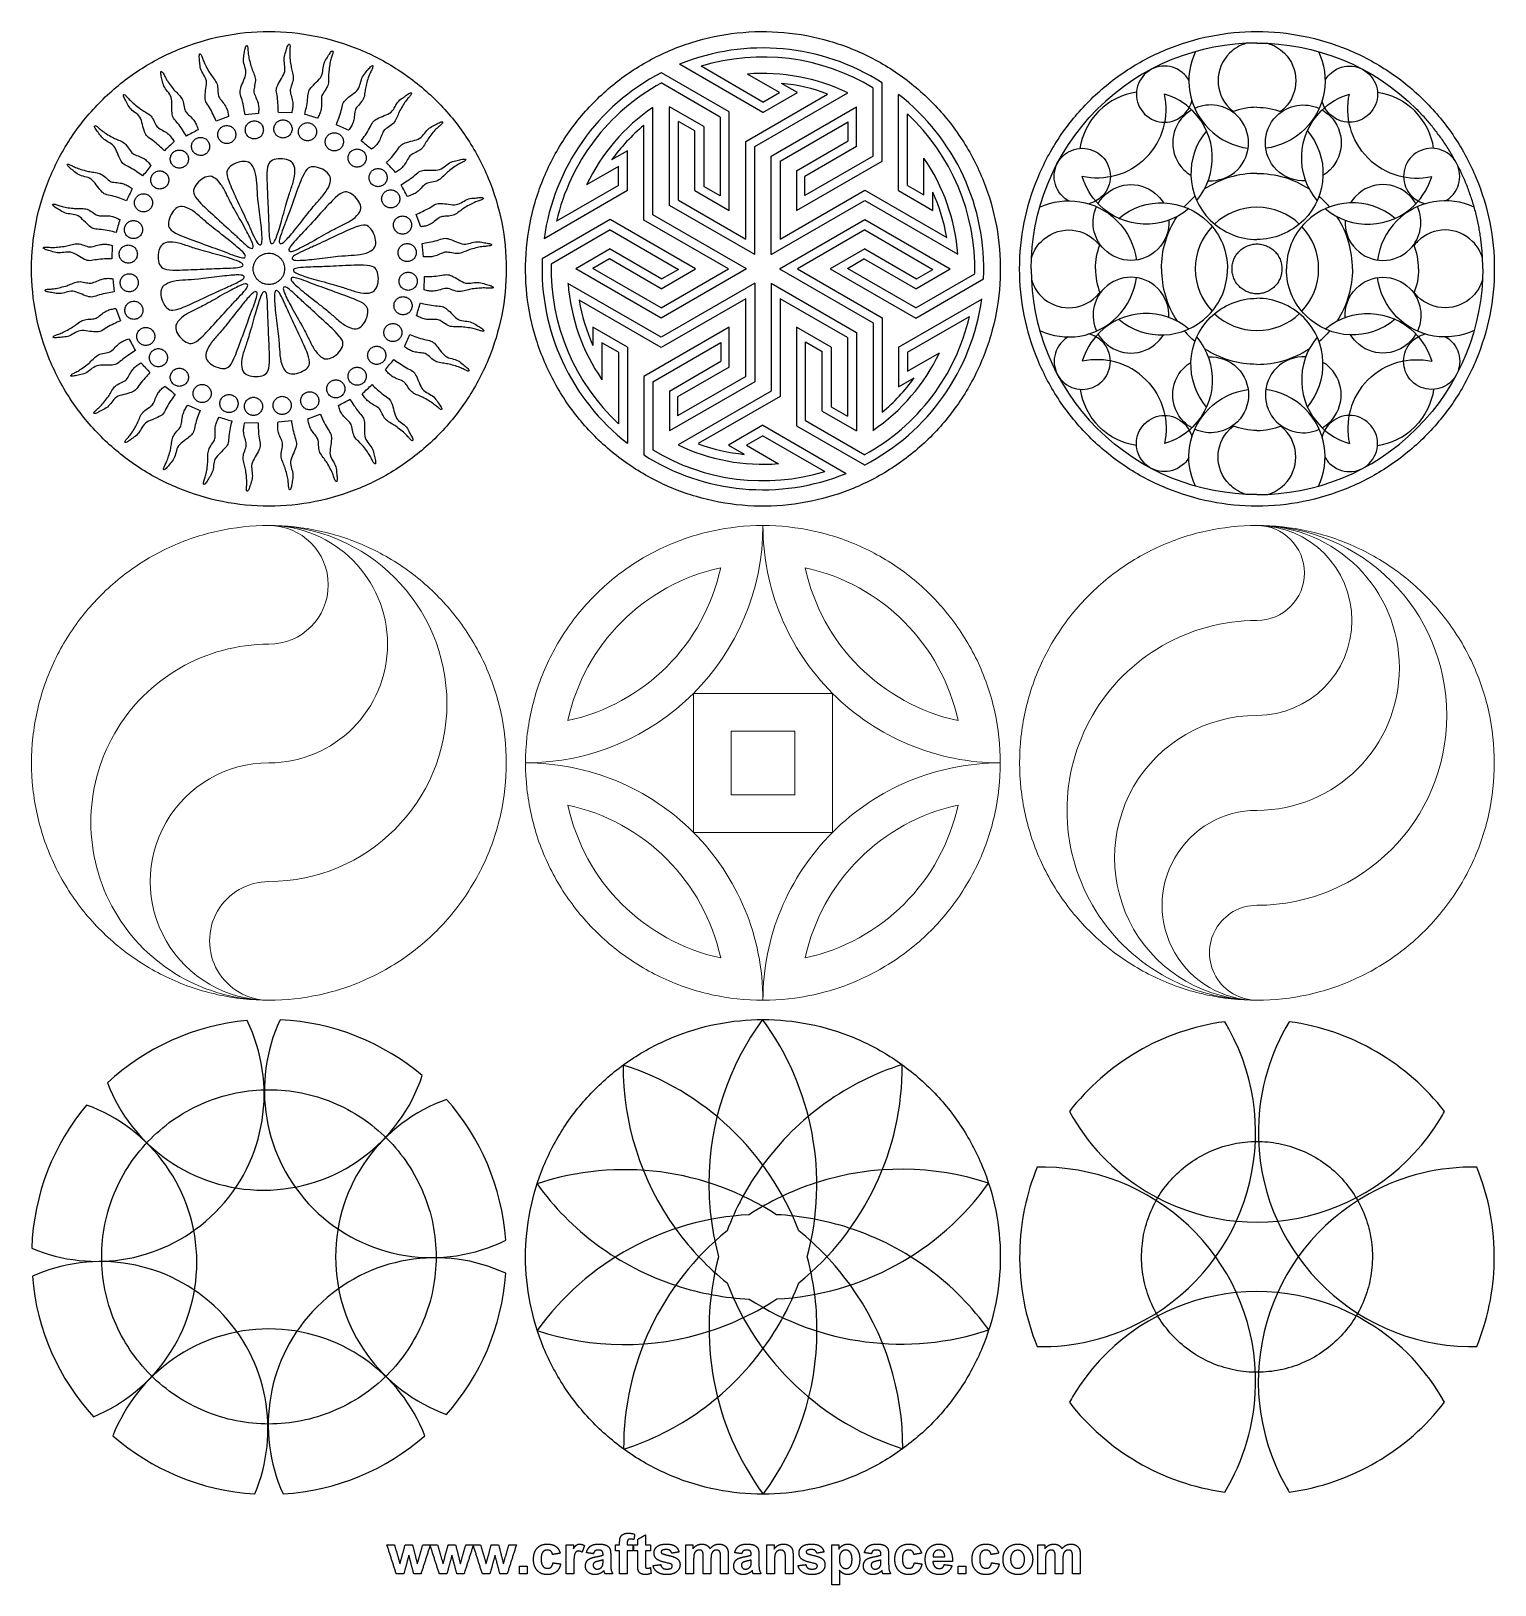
# Model space of a CAD drawing. Header units: millimetres. Extents: x -91 to 91, y -103 to 91.
import ezdxf

# ---------------------------------------------------------------- set-up
doc = ezdxf.new("R2010")
doc.units = ezdxf.units.MM
doc.header["$MEASUREMENT"] = 0
doc.layers.add('Default', color=18, linetype='Continuous')
doc.layers.add('DV1_Layer_1', color=7, linetype='Continuous')

msp = doc.modelspace()

# ---------------------------------------------------------------- linework, layer by layer
at = {"layer": 'Default', "color": 5}
for p, q in [((-4.2, 81.18), (-12.67, 86.07)), ((0, 81.12), (-10.39, 87.12)), ((0, 82.42), (-7.72, 86.88)), ((2.05, 83.61), (-1.93, 85.91)), ((-5.32, 80.53), (-12.69, 84.79)), ((-2.15, 77.51), (8.07, 83.41)), ((-1.03, 76.87), (10.58, 83.57)), ((0, 81.12), (4.3, 83.61)), ((0, 82.42), (2.05, 83.61)), ((4.3, 83.61), (2.33, 84.74)), ((13.73, 75.68), (13.73, 84.19)), ((14.85, 75.03), (14.85, 84.81)), ((16.9, 71.37), (16.9, 83.37)), ((-13.72, 68.35), (-13.72, 81.75)), ((-11.67, 69.53), (-11.67, 81.83)), ((-7.38, 79.35), (-11.67, 81.83)), ((1.03, 75.68), (11.67, 81.83)), ((11.67, 76.87), (11.67, 81.83)), ((-14.85, 67.7), (-14.85, 79.5)), ((-10.55, 70.18), (-10.55, 80)), ((-8.5, 78.81), (-10.55, 80)), ((-5.32, 80.53), (-5.32, 70.72)), ((-4.2, 68.89), (-4.2, 81.18)), ((2.15, 75.03), (10.65, 79.94)), ((10.65, 77.57), (10.65, 79.94)), ((18.02, 72.02), (18.02, 80.93)), ((-8.5, 71.37), (-8.5, 78.81)), ((-7.38, 79.35), (-7.38, 71.9)), ((-2.15, 65.33), (-2.15, 77.51)), ((4.2, 73.85), (10.65, 77.57)), ((-16.9, 76.33), (-18.87, 75.19)), ((-16.9, 71.37), (-16.9, 76.33)), ((-1.03, 63.39), (-1.03, 76.87)), ((1.03, 63.39), (1.03, 75.68)), ((11.67, 76.87), (5.23, 73.14)), ((13.73, 75.68), (5.23, 70.77)), ((-18.02, 74.38), (-22.01, 72.08)), ((-18.02, 72.02), (-18.02, 74.38)), ((2.15, 75.03), (2.15, 65.33)), ((4.2, 68.89), (14.85, 75.03)), ((4.2, 73.85), (4.2, 68.89)), ((20.08, 70.83), (20.08, 75.43)), ((-18.02, 72.02), (-25.75, 67.56)), ((-5.32, 70.72), (-7.38, 71.9)), ((5.23, 70.77), (5.23, 73.14)), ((18.02, 72.02), (20.08, 70.83)), ((-16.9, 71.37), (-27.29, 65.37)), ((-10.55, 70.18), (-2.15, 65.33)), ((-8.5, 71.37), (-4.2, 68.89)), ((1.03, 63.39), (12.7, 70.13)), ((2.15, 65.33), (12.7, 71.42)), ((12.7, 71.42), (22.92, 65.52)), ((12.7, 70.13), (24.31, 63.43)), ((16.9, 71.37), (21.2, 68.89)), ((21.2, 68.89), (21.2, 71.16)), ((-2.05, 61.61), (-13.72, 68.35)), ((-1.03, 63.39), (-11.67, 69.53)), ((-19.05, 67.76), (-27.52, 62.87)), ((-19.05, 66.46), (-26.42, 62.21)), ((-8.4, 61.61), (-19.05, 67.76)), ((-19.05, 66.46), (-10.55, 61.55)), ((-4.3, 61.61), (-14.85, 67.7)), ((2.05, 61.61), (12.7, 67.76)), ((12.7, 66.46), (4.3, 61.61)), ((12.7, 67.76), (23.35, 61.61)), ((12.7, 66.46), (21.2, 61.55)), ((-19.05, 64.09), (-23.35, 61.61)), ((-19.05, 64.09), (-12.6, 60.37)), ((12.7, 64.09), (8.4, 61.61)), ((12.7, 64.09), (19.15, 60.37)), ((-19.15, 62.85), (-21.2, 61.67)), ((-12.7, 59.13), (-19.15, 62.85)), ((10.55, 61.67), (12.6, 62.85)), ((19.05, 59.13), (12.6, 62.85)), ((-12.7, 55.46), (-23.35, 61.61)), ((-12.7, 56.76), (-21.2, 61.67)), ((-2.05, 61.61), (-12.7, 55.46)), ((-12.7, 56.76), (-4.3, 61.61)), ((-12.7, 59.13), (-8.4, 61.61)), ((-10.55, 61.55), (-12.6, 60.37)), ((2.05, 61.61), (13.73, 54.87)), ((4.3, 61.61), (14.85, 55.52)), ((8.4, 61.61), (19.05, 55.46)), ((19.05, 56.76), (10.55, 61.67)), ((19.05, 59.13), (23.35, 61.61)), ((19.05, 56.76), (26.42, 61.01)), ((19.05, 55.46), (27.52, 60.35)), ((19.15, 60.37), (21.2, 61.55)), ((-12.7, 53.09), (-24.31, 59.79)), ((-1.03, 59.83), (-12.7, 53.09)), ((-1.03, 59.83), (-1.03, 47.54)), ((1.03, 59.83), (11.67, 53.69)), ((1.03, 59.83), (1.03, 46.35)), ((-12.7, 51.8), (-22.92, 57.7)), ((-2.15, 57.89), (-12.7, 51.8)), ((-2.15, 48.19), (-2.15, 57.89)), ((2.15, 57.89), (2.15, 45.7)), ((10.55, 53.04), (2.15, 57.89)), ((16.9, 51.85), (27.29, 57.85)), ((-16.9, 51.85), (-21.2, 54.33)), ((-21.2, 54.33), (-21.2, 52.06)), ((-4.2, 54.33), (-14.85, 48.19)), ((-4.2, 49.37), (-4.2, 54.33)), ((4.2, 54.33), (4.2, 42.04)), ((8.5, 51.85), (4.2, 54.33)), ((13.73, 54.87), (13.73, 41.47)), ((14.85, 55.52), (14.85, 43.72)), ((18.02, 51.2), (25.75, 55.66)), ((-18.02, 51.2), (-20.07, 52.39)), ((-20.07, 52.39), (-20.07, 47.79)), ((-13.72, 47.54), (-5.23, 52.44)), ((-5.23, 52.44), (-5.23, 50.08)), ((5.32, 52.5), (7.38, 51.32)), ((5.32, 42.69), (5.32, 52.5)), ((10.55, 53.04), (10.55, 43.22)), ((11.67, 53.69), (11.67, 41.39)), ((-18.02, 51.2), (-18.02, 42.29)), ((-16.9, 51.85), (-16.9, 39.85)), ((7.38, 43.87), (7.38, 51.32)), ((8.5, 51.85), (8.5, 44.41)), ((16.9, 51.85), (16.9, 46.89)), ((18.02, 51.2), (18.02, 48.84)), ((18.02, 48.84), (22.01, 51.14)), ((-11.67, 46.35), (-5.23, 50.08)), ((-4.2, 49.37), (-10.65, 45.65)), ((-14.85, 48.19), (-14.85, 38.41)), ((-13.72, 47.54), (-13.72, 39.03)), ((-1.03, 47.54), (-11.67, 41.39)), ((-2.15, 48.19), (-10.65, 43.28)), ((16.9, 46.89), (18.87, 48.03)), ((-11.67, 46.35), (-11.67, 41.39)), ((-10.65, 45.65), (-10.65, 43.28)), ((1.03, 46.35), (-10.58, 39.65)), ((2.15, 45.7), (-8.07, 39.81)), ((5.32, 42.69), (12.69, 38.43)), ((7.38, 43.87), (11.67, 41.39)), ((8.5, 44.41), (10.55, 43.22)), ((0, 42.1), (-4.3, 39.61)), ((0, 40.8), (-2.05, 39.61)), ((0, 42.1), (10.39, 36.1)), ((0, 40.8), (7.72, 36.34)), ((4.2, 42.04), (12.67, 37.15)), ((-4.3, 39.61), (-2.33, 38.48)), ((-2.05, 39.61), (1.93, 37.31))]:
    msp.add_line(p, q, dxfattribs=at)
for radius, start, end in [(27.55, 57.3839, 112.1591), (26.42, 58.7075, 106.9941), (27.55, 117.3839, 172.1591), (24.37, 64.2719, 94.5491), (26.42, 118.7075, 166.9941), (23.25, 69.692, 84.2491), (27.55, 357.3839, 52.1591), (24.37, 124.2719, 154.5491), (23.25, 129.692, 144.2491), (26.42, 358.7075, 46.9941), (24.37, 4.2719, 34.5491), (23.25, 9.692, 24.2491), (27.55, 177.3839, 232.1591), (26.42, 178.7075, 226.9941), (24.37, 184.2719, 214.5491), (23.25, 189.692, 204.2491), (27.55, 297.3839, 352.1591), (26.42, 298.7075, 346.9941), (24.37, 304.2719, 334.5491), (23.25, 309.692, 324.2491), (26.42, 238.7075, 286.9941), (24.37, 244.2719, 274.5491), (23.25, 249.692, 264.2491), (27.55, 237.3839, 292.1591)]:
    msp.add_arc((0, 61.61), radius, start, end, dxfattribs=at)
for points, degree in [([(-14.22, 87.57), (-15.92, 86.64), (-19.13, 84.44), (-23.22, 80.27), (-26.41, 75.39), (-28.59, 69.97), (-29.67, 64.23), (-29.62, 58.39), (-28.42, 52.67), (-26.13, 47.3), (-22.83, 42.48), (-18.66, 38.39), (-13.77, 35.2), (-8.36, 33.02), (-2.62, 31.93), (3.22, 31.99), (8.94, 33.19), (14.31, 35.48), (19.13, 38.78), (23.22, 42.95), (26.41, 47.83), (28.59, 53.25), (29.68, 58.99), (29.62, 64.83), (28.42, 70.55), (26.13, 75.92), (22.84, 80.74), (18.66, 84.83), (13.78, 88.02), (8.36, 90.2), (2.62, 91.28), (-3.22, 91.23), (-8.94, 90.03), (-12.52, 88.5), (-14.22, 87.57)], 3), ([(-17.87, -97.25), (-17.87, -96.8), (-17.78, -96.58)], 2), ([(-17.78, -96.58), (-17.68, -96.35), (-17.43, -96.21)], 2), ([(-17.43, -96.21), (-17.17, -96.07), (-16.78, -96.07)], 2), ([(-16.53, -96.81), (-16.74, -96.81), (-16.83, -96.91)], 2), ([(-16.78, -96.07), (-16.38, -96.07), (-15.99, -96.19)], 2), ([(-16.1, -96.87), (-16.32, -96.81), (-16.53, -96.81)], 2), ([(-15.99, -96.19), (-16.04, -96.53), (-16.1, -96.87)], 2), ([(-15.62, -96.84), (-15.14, -96.56), (-14.66, -96.29)], 2), ([(-15.62, -97.52), (-15.62, -97.18), (-15.62, -96.84)], 2), ([(-14.66, -96.29), (-14.66, -96.9), (-14.66, -97.52)], 2), ([(-45.73, -101.13), (-46.31, -99.33), (-46.89, -97.52)], 2), ([(-46.89, -97.52), (-46.42, -97.52), (-45.95, -97.52)], 2), ([(-45.95, -97.52), (-45.61, -98.7), (-45.27, -99.89)], 2), ([(-45.27, -99.89), (-44.94, -98.7), (-44.62, -97.52)], 2), ([(-44.15, -98.81), (-44.47, -99.97), (-44.78, -101.13)], 2), ([(-44.62, -97.52), (-44.16, -97.52), (-43.7, -97.52)], 2), ([(-43.54, -101.13), (-43.85, -99.97), (-44.15, -98.81)], 2), ([(-43.7, -97.52), (-43.4, -98.7), (-43.1, -99.89)], 2), ([(-43.1, -99.89), (-42.76, -98.7), (-42.42, -97.52)], 2), ([(-41.48, -97.52), (-42.06, -99.33), (-42.64, -101.13)], 2), ([(-42.42, -97.52), (-41.95, -97.52), (-41.48, -97.52)], 2), ([(-40.36, -101.13), (-40.94, -99.33), (-41.52, -97.52)], 2), ([(-41.52, -97.52), (-41.05, -97.52), (-40.58, -97.52)], 2), ([(-40.58, -97.52), (-40.24, -98.7), (-39.89, -99.89)], 2), ([(-39.89, -99.89), (-39.57, -98.7), (-39.25, -97.52)], 2), ([(-38.78, -98.81), (-39.1, -99.97), (-39.41, -101.13)], 2), ([(-39.25, -97.52), (-38.79, -97.52), (-38.33, -97.52)], 2), ([(-38.17, -101.13), (-38.48, -99.97), (-38.78, -98.81)], 2), ([(-38.33, -97.52), (-38.03, -98.7), (-37.73, -99.89)], 2), ([(-37.73, -99.89), (-37.39, -98.7), (-37.05, -97.52)], 2), ([(-36.11, -97.52), (-36.69, -99.33), (-37.27, -101.13)], 2), ([(-37.05, -97.52), (-36.58, -97.52), (-36.11, -97.52)], 2), ([(-34.99, -101.13), (-35.57, -99.33), (-36.14, -97.52)], 2), ([(-36.14, -97.52), (-35.68, -97.52), (-35.21, -97.52)], 2), ([(-35.21, -97.52), (-34.87, -98.7), (-34.52, -99.89)], 2), ([(-34.52, -99.89), (-34.2, -98.7), (-33.88, -97.52)], 2), ([(-33.41, -98.81), (-33.73, -99.97), (-34.04, -101.13)], 2), ([(-33.88, -97.52), (-33.42, -97.52), (-32.96, -97.52)], 2), ([(-32.8, -101.13), (-33.11, -99.97), (-33.41, -98.81)], 2), ([(-32.96, -97.52), (-32.66, -98.7), (-32.36, -99.89)], 2), ([(-32.36, -99.89), (-32.02, -98.7), (-31.68, -97.52)], 2), ([(-30.74, -97.52), (-31.32, -99.33), (-31.89, -101.13)], 2), ([(-31.68, -97.52), (-31.21, -97.52), (-30.74, -97.52)], 2), ([(-28.61, -99.33), (-28.61, -98.43), (-28.15, -97.93)], 2), ([(-28.15, -97.93), (-27.68, -97.43), (-26.88, -97.43)], 2), ([(-27.45, -98.42), (-27.66, -98.67), (-27.66, -99.26)], 2), ([(-26.88, -98.17), (-27.24, -98.17), (-27.45, -98.42)], 2), ([(-26.88, -97.43), (-26.22, -97.43), (-25.84, -97.71)], 2), ([(-26.45, -98.31), (-26.62, -98.17), (-26.88, -98.17)], 2), ([(-26.24, -98.73), (-26.28, -98.45), (-26.45, -98.31)], 2), ([(-25.28, -98.57), (-25.76, -98.65), (-26.24, -98.73)], 2), ([(-25.84, -97.71), (-25.45, -97.99), (-25.28, -98.57)], 2), ([(-24.54, -101.13), (-24.54, -99.33), (-24.54, -97.52)], 2), ([(-24.54, -97.52), (-24.09, -97.52), (-23.64, -97.52)], 2), ([(-23.64, -97.52), (-23.64, -97.78), (-23.64, -98.03)], 2), ([(-23.64, -98.03), (-23.43, -97.67), (-23.25, -97.55)], 2), ([(-23.51, -98.8), (-23.58, -99.09), (-23.58, -100.02)], 2), ([(-23.3, -98.4), (-23.43, -98.51), (-23.51, -98.8)], 2), ([(-22.98, -98.29), (-23.17, -98.29), (-23.3, -98.4)], 2), ([(-23.25, -97.55), (-23.08, -97.43), (-22.86, -97.43)], 2), ([(-22.55, -98.45), (-22.78, -98.29), (-22.98, -98.29)], 2), ([(-22.86, -97.43), (-22.55, -97.43), (-22.26, -97.61)], 2), ([(-22.26, -97.61), (-22.4, -98.03), (-22.55, -98.45)], 2), ([(-22.01, -98.51), (-21.87, -97.96), (-21.52, -97.69)], 2), ([(-21.14, -98.63), (-21.58, -98.57), (-22.01, -98.51)], 2), ([(-21.52, -97.69), (-21.17, -97.43), (-20.48, -97.43)], 2), ([(-20.93, -98.27), (-21.06, -98.38), (-21.14, -98.63)], 2), ([(-20.55, -98.17), (-20.79, -98.17), (-20.93, -98.27)], 2), ([(-20.85, -99.02), (-20.19, -98.9), (-19.94, -98.79)], 2), ([(-20.07, -98.29), (-20.2, -98.17), (-20.55, -98.17)], 2), ([(-20.48, -97.43), (-19.85, -97.43), (-19.54, -97.58)], 2), ([(-19.94, -98.69), (-19.94, -98.41), (-20.07, -98.29)], 2), ([(-19.94, -98.79), (-19.94, -98.74), (-19.94, -98.69)], 2), ([(-19.54, -97.58), (-19.23, -97.73), (-19.11, -97.97)], 2), ([(-19.11, -97.97), (-18.98, -98.2), (-18.98, -98.82)], 2), ([(-18.98, -98.82), (-18.98, -99.38), (-18.98, -99.94)], 2), ([(-18.37, -97.52), (-18.12, -97.52), (-17.87, -97.52)], 2), ([(-18.37, -98.26), (-18.37, -97.89), (-18.37, -97.52)], 2), ([(-17.87, -98.26), (-18.12, -98.26), (-18.37, -98.26)], 2), ([(-17.87, -97.52), (-17.87, -97.39), (-17.87, -97.25)], 2), ([(-17.87, -101.13), (-17.87, -99.7), (-17.87, -98.26)], 2), ([(-16.83, -96.91), (-16.92, -97), (-16.92, -97.27)], 2), ([(-16.92, -97.27), (-16.92, -97.4), (-16.92, -97.52)], 2), ([(-16.92, -97.52), (-16.58, -97.52), (-16.24, -97.52)], 2), ([(-16.24, -98.26), (-16.58, -98.26), (-16.92, -98.26)], 2), ([(-16.92, -98.26), (-16.92, -99.7), (-16.92, -101.13)], 2), ([(-16.24, -97.52), (-16.24, -97.89), (-16.24, -98.26)], 2), ([(-16.08, -98.26), (-16.08, -97.89), (-16.08, -97.52)], 2), ([(-16.08, -97.52), (-15.85, -97.52), (-15.62, -97.52)], 2), ([(-15.62, -98.26), (-15.85, -98.26), (-16.08, -98.26)], 2), ([(-15.62, -99.85), (-15.62, -99.06), (-15.62, -98.26)], 2), ([(-14.66, -97.52), (-14.34, -97.52), (-14.02, -97.52)], 2), ([(-14.02, -98.26), (-14.34, -98.26), (-14.66, -98.26)], 2), ([(-14.66, -98.26), (-14.66, -99.01), (-14.66, -99.75)], 2), ([(-14.02, -97.52), (-14.02, -97.89), (-14.02, -98.26)], 2), ([(-13.58, -98.55), (-13.58, -98.07), (-13.21, -97.75)], 2), ([(-13.15, -99.37), (-13.58, -99.07), (-13.58, -98.55)], 2), ([(-13.21, -97.75), (-12.84, -97.43), (-12.06, -97.43)], 2), ([(-12.58, -98.22), (-12.69, -98.29), (-12.69, -98.41)], 2), ([(-12.69, -98.41), (-12.69, -98.52), (-12.59, -98.59)], 2), ([(-12.59, -98.59), (-12.46, -98.69), (-11.7, -98.86)], 2), ([(-12.04, -98.11), (-12.42, -98.11), (-12.58, -98.22)], 2), ([(-12.06, -97.43), (-11.32, -97.43), (-10.96, -97.68)], 2), ([(-11.58, -98.23), (-11.74, -98.11), (-12.04, -98.11)], 2), ([(-11.36, -98.57), (-11.42, -98.35), (-11.58, -98.23)], 2), ([(-10.47, -98.42), (-10.91, -98.49), (-11.36, -98.57)], 2), ([(-10.96, -97.68), (-10.6, -97.93), (-10.47, -98.42)], 2), ([(-9.6, -97.52), (-9.17, -97.52), (-8.74, -97.52)], 2), ([(-9.6, -101.13), (-9.6, -99.33), (-9.6, -97.52)], 2), ([(-8.74, -98.01), (-8.27, -97.43), (-7.61, -97.43)], 2), ([(-8.74, -97.52), (-8.74, -97.77), (-8.74, -98.01)], 2), ([(-8.57, -98.63), (-8.64, -98.86), (-8.64, -99.38)], 2), ([(-8.32, -98.29), (-8.49, -98.41), (-8.57, -98.63)], 2), ([(-7.93, -98.17), (-8.15, -98.17), (-8.32, -98.29)], 2), ([(-7.65, -98.24), (-7.75, -98.17), (-7.93, -98.17)], 2), ([(-7.49, -98.47), (-7.54, -98.32), (-7.65, -98.24)], 2), ([(-7.61, -97.43), (-7.27, -97.43), (-7.01, -97.57)], 2), ([(-7.44, -99.15), (-7.44, -98.63), (-7.49, -98.47)], 2), ([(-7.01, -97.57), (-6.76, -97.72), (-6.6, -98.01)], 2), ([(-6.6, -98.01), (-6.36, -97.72), (-6.09, -97.57)], 2), ([(-6.41, -98.65), (-6.48, -98.89), (-6.48, -99.4)], 2), ([(-6.15, -98.29), (-6.33, -98.41), (-6.41, -98.65)], 2), ([(-5.78, -98.17), (-5.98, -98.17), (-6.15, -98.29)], 2), ([(-6.09, -97.57), (-5.81, -97.43), (-5.5, -97.43)], 2), ([(-5.38, -98.37), (-5.51, -98.17), (-5.78, -98.17)], 2), ([(-5.5, -97.43), (-5.11, -97.43), (-4.83, -97.59)], 2), ([(-5.28, -99.07), (-5.28, -98.53), (-5.38, -98.37)], 2), ([(-4.83, -97.59), (-4.56, -97.75), (-4.42, -98.07)], 2), ([(-4.42, -98.07), (-4.32, -98.3), (-4.32, -98.82)], 2), ([(-4.32, -98.82), (-4.32, -99.97), (-4.32, -101.13)], 2), ([(-3.52, -98.51), (-3.38, -97.96), (-3.03, -97.69)], 2), ([(-2.66, -98.63), (-3.09, -98.57), (-3.52, -98.51)], 2), ([(-3.03, -97.69), (-2.68, -97.43), (-1.99, -97.43)], 2), ([(-2.44, -98.27), (-2.57, -98.38), (-2.66, -98.63)], 2), ([(-2.06, -98.17), (-2.31, -98.17), (-2.44, -98.27)], 2), ([(-2.36, -99.02), (-1.71, -98.9), (-1.45, -98.79)], 2), ([(-1.58, -98.29), (-1.71, -98.17), (-2.06, -98.17)], 2), ([(-1.99, -97.43), (-1.36, -97.43), (-1.05, -97.58)], 2), ([(-1.45, -98.69), (-1.45, -98.41), (-1.58, -98.29)], 2), ([(-1.45, -98.79), (-1.45, -98.74), (-1.45, -98.69)], 2), ([(-1.05, -97.58), (-0.75, -97.73), (-0.62, -97.97)], 2), ([(-0.62, -97.97), (-0.5, -98.2), (-0.5, -98.82)], 2), ([(-0.5, -98.82), (-0.5, -99.38), (-0.5, -99.94)], 2), ([(0.49, -101.13), (0.49, -99.33), (0.49, -97.52)], 2), ([(0.49, -97.52), (0.94, -97.52), (1.39, -97.52)], 2), ([(1.39, -98.05), (1.85, -97.43), (2.56, -97.43)], 2), ([(1.39, -97.52), (1.39, -97.79), (1.39, -98.05)], 2), ([(1.52, -98.67), (1.45, -98.89), (1.45, -99.5)], 2), ([(1.79, -98.31), (1.59, -98.44), (1.52, -98.67)], 2), ([(2.22, -98.17), (1.98, -98.17), (1.79, -98.31)], 2), ([(2.55, -98.27), (2.41, -98.17), (2.22, -98.17)], 2), ([(2.75, -98.53), (2.69, -98.36), (2.55, -98.27)], 2), ([(2.56, -97.43), (2.88, -97.43), (3.13, -97.54)], 2), ([(2.81, -99.29), (2.81, -98.7), (2.75, -98.53)], 2), ([(3.13, -97.54), (3.39, -97.66), (3.53, -97.83)], 2), ([(3.53, -97.83), (3.66, -98.01), (3.71, -98.24)], 2), ([(3.71, -98.24), (3.76, -98.46), (3.76, -98.88)], 2), ([(4.5, -98.55), (4.5, -98.07), (4.87, -97.75)], 2), ([(4.93, -99.37), (4.5, -99.07), (4.5, -98.55)], 2), ([(4.87, -97.75), (5.24, -97.43), (6.02, -97.43)], 2), ([(5.51, -98.22), (5.4, -98.29), (5.4, -98.41)], 2), ([(5.4, -98.41), (5.4, -98.52), (5.49, -98.59)], 2), ([(5.49, -98.59), (5.62, -98.69), (6.38, -98.86)], 2), ([(6.05, -98.11), (5.67, -98.11), (5.51, -98.22)], 2), ([(6.02, -97.43), (6.76, -97.43), (7.12, -97.68)], 2), ([(6.51, -98.23), (6.35, -98.11), (6.05, -98.11)], 2), ([(6.73, -98.57), (6.67, -98.35), (6.51, -98.23)], 2), ([(7.62, -98.42), (7.17, -98.49), (6.73, -98.57)], 2), ([(7.12, -97.68), (7.48, -97.93), (7.62, -98.42)], 2), ([(8.58, -97.52), (9.02, -97.52), (9.47, -97.52)], 2), ([(8.58, -102.52), (8.58, -100.02), (8.58, -97.52)], 2), ([(9.47, -97.52), (9.47, -97.79), (9.47, -98.05)], 2), ([(9.47, -98.05), (9.64, -97.78), (9.93, -97.6)], 2), ([(9.76, -98.45), (9.53, -98.72), (9.53, -99.27)], 2), ([(10.33, -98.17), (9.99, -98.17), (9.76, -98.45)], 2), ([(9.93, -97.6), (10.23, -97.43), (10.58, -97.43)], 2), ([(10.88, -98.45), (10.66, -98.17), (10.33, -98.17)], 2), ([(10.58, -97.43), (11.2, -97.43), (11.63, -97.93)], 2), ([(11.11, -99.32), (11.11, -98.73), (10.88, -98.45)], 2), ([(11.63, -97.93), (12.07, -98.42), (12.07, -99.31)], 2), ([(12.65, -98.51), (12.79, -97.96), (13.15, -97.69)], 2), ([(13.52, -98.63), (13.08, -98.57), (12.65, -98.51)], 2), ([(13.15, -97.69), (13.5, -97.43), (14.19, -97.43)], 2), ([(13.73, -98.27), (13.6, -98.38), (13.52, -98.63)], 2), ([(14.11, -98.17), (13.87, -98.17), (13.73, -98.27)], 2), ([(13.81, -99.02), (14.47, -98.9), (14.72, -98.79)], 2), ([(14.59, -98.29), (14.46, -98.17), (14.11, -98.17)], 2), ([(14.19, -97.43), (14.81, -97.43), (15.12, -97.58)], 2), ([(14.72, -98.69), (14.72, -98.41), (14.59, -98.29)], 2), ([(14.72, -98.79), (14.72, -98.74), (14.72, -98.69)], 2), ([(15.12, -97.58), (15.43, -97.73), (15.55, -97.97)], 2), ([(15.55, -97.97), (15.68, -98.2), (15.68, -98.82)], 2), ([(15.68, -98.82), (15.68, -99.38), (15.68, -99.94)], 2), ([(16.45, -99.33), (16.45, -98.43), (16.92, -97.93)], 2), ([(16.92, -97.93), (17.39, -97.43), (18.19, -97.43)], 2), ([(17.61, -98.42), (17.4, -98.67), (17.4, -99.26)], 2), ([(18.18, -98.17), (17.83, -98.17), (17.61, -98.42)], 2), ([(18.61, -98.31), (18.44, -98.17), (18.18, -98.17)], 2), ([(18.19, -97.43), (18.84, -97.43), (19.23, -97.71)], 2), ([(18.82, -98.73), (18.78, -98.45), (18.61, -98.31)], 2), ([(19.78, -98.57), (19.3, -98.65), (18.82, -98.73)], 2), ([(19.23, -97.71), (19.61, -97.99), (19.78, -98.57)], 2), ([(20.24, -99.35), (20.24, -98.45), (20.72, -97.94)], 2), ([(20.72, -97.94), (21.19, -97.43), (21.91, -97.43)], 2), ([(21.42, -98.39), (21.21, -98.62), (21.22, -99)], 2), ([(21.95, -98.17), (21.63, -98.17), (21.42, -98.39)], 2), ([(21.91, -97.43), (22.72, -97.43), (23.19, -97.96)], 2), ([(22.46, -98.38), (22.25, -98.17), (21.95, -98.17)], 2), ([(22.68, -99), (22.67, -98.59), (22.46, -98.38)], 2), ([(23.19, -97.96), (23.66, -98.49), (23.64, -99.59)], 2), ([(26.08, -99.33), (26.08, -98.43), (26.55, -97.93)], 2), ([(26.55, -97.93), (27.02, -97.43), (27.81, -97.43)], 2), ([(27.24, -98.42), (27.03, -98.67), (27.03, -99.26)], 2), ([(27.81, -98.17), (27.45, -98.17), (27.24, -98.42)], 2), ([(27.81, -97.43), (28.47, -97.43), (28.86, -97.71)], 2), ([(28.24, -98.31), (28.07, -98.17), (27.81, -98.17)], 2), ([(28.45, -98.73), (28.41, -98.45), (28.24, -98.31)], 2), ([(29.41, -98.57), (28.93, -98.65), (28.45, -98.73)], 2), ([(28.86, -97.71), (29.24, -97.99), (29.41, -98.57)], 2), ([(29.94, -99.28), (29.94, -98.8), (30.17, -98.35)], 2), ([(30.17, -98.35), (30.4, -97.9), (30.83, -97.67)], 2), ([(30.83, -97.67), (31.26, -97.43), (31.78, -97.43)], 2), ([(31.14, -98.49), (30.89, -98.78), (30.89, -99.33)], 2), ([(31.76, -98.2), (31.39, -98.2), (31.14, -98.49)], 2), ([(32.37, -98.49), (32.12, -98.2), (31.76, -98.2)], 2), ([(31.78, -97.43), (32.6, -97.43), (33.12, -97.96)], 2), ([(32.62, -99.32), (32.62, -98.78), (32.37, -98.49)], 2), ([(33.12, -97.96), (33.64, -98.5), (33.64, -99.32)], 2), ([(34.29, -97.52), (34.72, -97.52), (35.15, -97.52)], 2), ([(34.29, -101.13), (34.29, -99.33), (34.29, -97.52)], 2), ([(35.15, -98.01), (35.62, -97.43), (36.27, -97.43)], 2), ([(35.15, -97.52), (35.15, -97.77), (35.15, -98.01)], 2), ([(35.32, -98.63), (35.24, -98.86), (35.24, -99.38)], 2), ([(35.57, -98.29), (35.39, -98.41), (35.32, -98.63)], 2), ([(35.96, -98.17), (35.74, -98.17), (35.57, -98.29)], 2), ([(36.24, -98.24), (36.14, -98.17), (35.96, -98.17)], 2), ([(36.4, -98.47), (36.35, -98.32), (36.24, -98.24)], 2), ([(36.27, -97.43), (36.62, -97.43), (36.87, -97.57)], 2), ([(36.45, -99.15), (36.45, -98.63), (36.4, -98.47)], 2), ([(36.87, -97.57), (37.13, -97.72), (37.29, -98.01)], 2), ([(37.29, -98.01), (37.53, -97.72), (37.8, -97.57)], 2), ([(37.48, -98.65), (37.4, -98.89), (37.4, -99.4)], 2), ([(37.73, -98.29), (37.56, -98.41), (37.48, -98.65)], 2), ([(38.11, -98.17), (37.91, -98.17), (37.73, -98.29)], 2), ([(37.8, -97.57), (38.08, -97.43), (38.39, -97.43)], 2), ([(38.51, -98.37), (38.38, -98.17), (38.11, -98.17)], 2), ([(38.39, -97.43), (38.78, -97.43), (39.06, -97.59)], 2), ([(38.61, -99.07), (38.61, -98.53), (38.51, -98.37)], 2), ([(39.06, -97.59), (39.33, -97.75), (39.47, -98.07)], 2), ([(39.47, -98.07), (39.57, -98.3), (39.57, -98.82)], 2), ([(39.57, -98.82), (39.57, -99.97), (39.57, -101.13)], 2), ([(-30.34, -101.13), (-30.34, -100.65), (-30.34, -100.18)], 2), ([(-30.34, -100.18), (-29.86, -100.18), (-29.39, -100.18)], 2), ([(-29.39, -100.18), (-29.39, -100.65), (-29.39, -101.13)], 2), ([(-28.14, -100.72), (-28.61, -100.22), (-28.61, -99.33)], 2), ([(-26.89, -101.23), (-27.68, -101.23), (-28.14, -100.72)], 2), ([(-27.66, -99.26), (-27.66, -99.91), (-27.44, -100.18)], 2), ([(-27.44, -100.18), (-27.23, -100.45), (-26.86, -100.45)], 2), ([(-26.86, -100.45), (-26.59, -100.45), (-26.42, -100.3)], 2), ([(-26.42, -100.3), (-26.25, -100.15), (-26.18, -99.77)], 2), ([(-26.18, -99.77), (-25.7, -99.84), (-25.22, -99.9)], 2), ([(-25.22, -99.9), (-25.36, -100.56), (-25.78, -100.89)], 2), ([(-23.58, -100.02), (-23.58, -100.57), (-23.58, -101.13)], 2), ([(-22.13, -100.16), (-22.13, -99.85), (-21.99, -99.61)], 2), ([(-21.81, -100.92), (-22.13, -100.62), (-22.13, -100.16)], 2), ([(-21.99, -99.61), (-21.85, -99.37), (-21.59, -99.24)], 2), ([(-21.59, -99.24), (-21.33, -99.12), (-20.85, -99.02)], 2), ([(-21, -99.72), (-21.18, -99.85), (-21.18, -100.05)], 2), ([(-21.18, -100.05), (-21.18, -100.25), (-21.03, -100.4)], 2), ([(-21.03, -100.4), (-20.89, -100.55), (-20.67, -100.55)], 2), ([(-20.5, -99.55), (-20.88, -99.64), (-21, -99.72)], 2), ([(-20.67, -100.55), (-20.42, -100.55), (-20.2, -100.38)], 2), ([(-19.94, -99.4), (-20.12, -99.47), (-20.5, -99.55)], 2), ([(-19.82, -100.74), (-20.06, -100.98), (-20.34, -101.1)], 2), ([(-20.2, -100.38), (-20.03, -100.25), (-19.98, -100.06)], 2), ([(-19.98, -100.06), (-19.94, -99.94), (-19.94, -99.59)], 2), ([(-19.94, -99.59), (-19.94, -99.5), (-19.94, -99.4)], 2), ([(-19.79, -100.85), (-19.81, -100.77), (-19.82, -100.74)], 2), ([(-18.98, -99.94), (-18.98, -100.42), (-18.93, -100.65)], 2), ([(-18.93, -100.65), (-18.88, -100.87), (-18.74, -101.13)], 2), ([(-15.59, -100.53), (-15.62, -100.37), (-15.62, -99.85)], 2), ([(-15.46, -100.91), (-15.55, -100.77), (-15.59, -100.53)], 2), ([(-14.66, -99.75), (-14.66, -100.21), (-14.65, -100.28)], 2), ([(-14.65, -100.28), (-14.63, -100.36), (-14.56, -100.41)], 2), ([(-14.56, -100.41), (-14.5, -100.45), (-14.4, -100.45)], 2), ([(-14.4, -100.45), (-14.28, -100.45), (-14.03, -100.36)], 2), ([(-14.03, -100.36), (-13.99, -100.72), (-13.95, -101.09)], 2), ([(-13.71, -100.11), (-13.23, -100.05), (-12.75, -99.99)], 2), ([(-13.15, -100.93), (-13.57, -100.63), (-13.71, -100.11)], 2), ([(-11.69, -99.84), (-12.84, -99.58), (-13.15, -99.37)], 2), ([(-12.75, -99.99), (-12.69, -100.26), (-12.5, -100.41)], 2), ([(-12.5, -100.41), (-12.32, -100.55), (-11.98, -100.55)], 2), ([(-11.98, -100.55), (-11.61, -100.55), (-11.42, -100.41)], 2), ([(-11.7, -98.86), (-10.94, -99.04), (-10.64, -99.29)], 2), ([(-11.37, -99.97), (-11.44, -99.9), (-11.69, -99.84)], 2), ([(-11.42, -100.41), (-11.3, -100.31), (-11.3, -100.15)], 2), ([(-11.3, -100.15), (-11.3, -100.04), (-11.37, -99.97)], 2), ([(-10.34, -100.01), (-10.34, -100.51), (-10.76, -100.87)], 2), ([(-10.64, -99.29), (-10.34, -99.55), (-10.34, -100.01)], 2), ([(-8.64, -99.38), (-8.64, -100.26), (-8.64, -101.13)], 2), ([(-7.44, -101.13), (-7.44, -100.14), (-7.44, -99.15)], 2), ([(-6.48, -99.4), (-6.48, -100.27), (-6.48, -101.13)], 2), ([(-5.28, -101.13), (-5.28, -100.1), (-5.28, -99.07)], 2), ([(-3.64, -100.16), (-3.64, -99.85), (-3.5, -99.61)], 2), ([(-3.32, -100.92), (-3.64, -100.62), (-3.64, -100.16)], 2), ([(-3.5, -99.61), (-3.36, -99.37), (-3.1, -99.24)], 2), ([(-3.1, -99.24), (-2.84, -99.12), (-2.36, -99.02)], 2), ([(-2.51, -99.72), (-2.69, -99.85), (-2.69, -100.05)], 2), ([(-2.69, -100.05), (-2.69, -100.25), (-2.54, -100.4)], 2), ([(-2.54, -100.4), (-2.4, -100.55), (-2.18, -100.55)], 2), ([(-2.01, -99.55), (-2.39, -99.64), (-2.51, -99.72)], 2), ([(-2.18, -100.55), (-1.93, -100.55), (-1.71, -100.38)], 2), ([(-1.45, -99.4), (-1.63, -99.47), (-2.01, -99.55)], 2), ([(-1.33, -100.74), (-1.58, -100.98), (-1.85, -101.1)], 2), ([(-1.71, -100.38), (-1.54, -100.25), (-1.49, -100.06)], 2), ([(-1.49, -100.06), (-1.45, -99.94), (-1.45, -99.59)], 2), ([(-1.45, -99.59), (-1.45, -99.5), (-1.45, -99.4)], 2), ([(-1.3, -100.85), (-1.32, -100.77), (-1.33, -100.74)], 2), ([(-0.5, -99.94), (-0.5, -100.42), (-0.44, -100.65)], 2), ([(-0.44, -100.65), (-0.39, -100.87), (-0.25, -101.13)], 2), ([(1.45, -99.5), (1.45, -100.31), (1.45, -101.13)], 2), ([(2.81, -101.13), (2.81, -100.21), (2.81, -99.29)], 2), ([(3.76, -98.88), (3.76, -100.01), (3.76, -101.13)], 2), ([(4.38, -100.11), (4.86, -100.05), (5.34, -99.99)], 2), ([(4.94, -100.93), (4.51, -100.63), (4.38, -100.11)], 2), ([(6.4, -99.84), (5.24, -99.58), (4.93, -99.37)], 2), ([(5.34, -99.99), (5.4, -100.26), (5.58, -100.41)], 2), ([(5.58, -100.41), (5.77, -100.55), (6.11, -100.55)], 2), ([(6.11, -100.55), (6.48, -100.55), (6.66, -100.41)], 2), ([(6.38, -98.86), (7.14, -99.04), (7.45, -99.29)], 2), ([(6.72, -99.97), (6.65, -99.9), (6.4, -99.84)], 2), ([(6.66, -100.41), (6.79, -100.31), (6.79, -100.15)], 2), ([(6.79, -100.15), (6.79, -100.04), (6.72, -99.97)], 2), ([(7.74, -100.01), (7.74, -100.51), (7.33, -100.87)], 2), ([(7.45, -99.29), (7.74, -99.55), (7.74, -100.01)], 2), ([(9.53, -99.27), (9.53, -99.89), (9.77, -100.19)], 2), ([(10.04, -101.11), (9.8, -100.99), (9.53, -100.7)], 2), ([(9.53, -100.7), (9.53, -101.61), (9.53, -102.52)], 2), ([(9.77, -100.19), (10.01, -100.48), (10.35, -100.48)], 2), ([(10.35, -100.48), (10.67, -100.48), (10.89, -100.21)], 2), ([(11.63, -100.72), (11.19, -101.23), (10.57, -101.23)], 2), ([(10.89, -100.21), (11.11, -99.94), (11.11, -99.32)], 2), ([(12.07, -99.31), (12.07, -100.22), (11.63, -100.72)], 2), ([(12.53, -100.16), (12.53, -99.85), (12.67, -99.61)], 2), ([(12.85, -100.92), (12.53, -100.62), (12.53, -100.16)], 2), ([(12.67, -99.61), (12.81, -99.37), (13.07, -99.24)], 2), ([(13.07, -99.24), (13.33, -99.12), (13.81, -99.02)], 2), ([(13.66, -99.72), (13.48, -99.85), (13.48, -100.05)], 2), ([(13.48, -100.05), (13.48, -100.25), (13.63, -100.4)], 2), ([(13.63, -100.4), (13.77, -100.55), (13.99, -100.55)], 2), ([(14.16, -99.55), (13.78, -99.64), (13.66, -99.72)], 2), ([(13.99, -100.55), (14.24, -100.55), (14.47, -100.38)], 2), ([(14.72, -99.4), (14.54, -99.47), (14.16, -99.55)], 2), ([(14.84, -100.74), (14.6, -100.98), (14.32, -101.1)], 2), ([(14.47, -100.38), (14.63, -100.25), (14.68, -100.06)], 2), ([(14.68, -100.06), (14.72, -99.94), (14.72, -99.59)], 2), ([(14.72, -99.59), (14.72, -99.5), (14.72, -99.4)], 2), ([(14.87, -100.85), (14.85, -100.77), (14.84, -100.74)], 2), ([(15.68, -99.94), (15.68, -100.42), (15.73, -100.65)], 2), ([(15.73, -100.65), (15.78, -100.87), (15.92, -101.13)], 2), ([(16.92, -100.72), (16.45, -100.22), (16.45, -99.33)], 2), ([(18.18, -101.23), (17.39, -101.23), (16.92, -100.72)], 2), ([(17.4, -99.26), (17.4, -99.91), (17.62, -100.18)], 2), ([(17.62, -100.18), (17.84, -100.45), (18.2, -100.45)], 2), ([(18.2, -100.45), (18.47, -100.45), (18.64, -100.3)], 2), ([(18.64, -100.3), (18.81, -100.15), (18.89, -99.77)], 2), ([(18.89, -99.77), (19.36, -99.84), (19.84, -99.9)], 2), ([(19.84, -99.9), (19.7, -100.56), (19.28, -100.89)], 2), ([(20.6, -100.61), (20.24, -100.11), (20.24, -99.35)], 2), ([(22, -101.23), (21.06, -101.23), (20.6, -100.61)], 2), ([(23.64, -99.59), (22.42, -99.59), (21.2, -99.59)], 2), ([(21.2, -99.59), (21.21, -100.01), (21.44, -100.25)], 2), ([(21.22, -99), (21.95, -99), (22.68, -99)], 2), ([(21.44, -100.25), (21.66, -100.48), (22, -100.48)], 2), ([(22, -100.48), (22.23, -100.48), (22.38, -100.37)], 2), ([(22.38, -100.37), (22.54, -100.25), (22.62, -99.99)], 2), ([(22.62, -99.99), (23.1, -100.05), (23.58, -100.11)], 2), ([(23.58, -100.11), (23.39, -100.66), (23, -100.94)], 2), ([(24.35, -101.13), (24.35, -100.65), (24.35, -100.18)], 2), ([(24.35, -100.18), (24.83, -100.18), (25.31, -100.18)], 2), ([(25.31, -100.18), (25.31, -100.65), (25.31, -101.13)], 2), ([(26.55, -100.72), (26.08, -100.22), (26.08, -99.33)], 2), ([(27.81, -101.23), (27.02, -101.23), (26.55, -100.72)], 2), ([(27.03, -99.26), (27.03, -99.91), (27.25, -100.18)], 2), ([(27.25, -100.18), (27.46, -100.45), (27.83, -100.45)], 2), ([(27.83, -100.45), (28.1, -100.45), (28.27, -100.3)], 2), ([(28.27, -100.3), (28.44, -100.15), (28.52, -99.77)], 2), ([(28.52, -99.77), (28.99, -99.84), (29.47, -99.9)], 2), ([(29.47, -99.9), (29.33, -100.56), (28.91, -100.89)], 2), ([(30.17, -100.34), (29.94, -99.9), (29.94, -99.28)], 2), ([(30.85, -101), (30.4, -100.77), (30.17, -100.34)], 2), ([(30.89, -99.33), (30.89, -99.87), (31.14, -100.16)], 2), ([(31.14, -100.16), (31.39, -100.45), (31.76, -100.45)], 2), ([(31.76, -100.45), (32.12, -100.45), (32.37, -100.16)], 2), ([(33.11, -100.68), (32.59, -101.23), (31.79, -101.23)], 2), ([(32.37, -100.16), (32.62, -99.87), (32.62, -99.32)], 2), ([(33.64, -99.32), (33.64, -100.14), (33.11, -100.68)], 2), ([(35.24, -99.38), (35.24, -100.26), (35.24, -101.13)], 2), ([(36.45, -101.13), (36.45, -100.14), (36.45, -99.15)], 2), ([(37.4, -99.4), (37.4, -100.27), (37.4, -101.13)], 2), ([(38.61, -101.13), (38.61, -100.1), (38.61, -99.07)], 2), ([(-44.78, -101.13), (-45.26, -101.13), (-45.73, -101.13)], 2), ([(-42.64, -101.13), (-43.09, -101.13), (-43.54, -101.13)], 2), ([(-39.41, -101.13), (-39.89, -101.13), (-40.36, -101.13)], 2), ([(-37.27, -101.13), (-37.72, -101.13), (-38.17, -101.13)], 2), ([(-34.04, -101.13), (-34.52, -101.13), (-34.99, -101.13)], 2), ([(-31.89, -101.13), (-32.35, -101.13), (-32.8, -101.13)], 2), ([(-29.39, -101.13), (-29.86, -101.13), (-30.34, -101.13)], 2), ([(-25.78, -100.89), (-26.19, -101.23), (-26.89, -101.23)], 2), ([(-23.58, -101.13), (-24.06, -101.13), (-24.54, -101.13)], 2), ([(-20.94, -101.23), (-21.49, -101.23), (-21.81, -100.92)], 2), ([(-20.34, -101.1), (-20.62, -101.23), (-20.94, -101.23)], 2), ([(-19.69, -101.13), (-19.73, -101.04), (-19.79, -100.85)], 2), ([(-18.74, -101.13), (-19.22, -101.13), (-19.69, -101.13)], 2), ([(-16.92, -101.13), (-17.39, -101.13), (-17.87, -101.13)], 2), ([(-15.16, -101.14), (-15.36, -101.05), (-15.46, -100.91)], 2), ([(-14.7, -101.23), (-14.95, -101.23), (-15.16, -101.14)], 2), ([(-13.95, -101.09), (-14.28, -101.23), (-14.7, -101.23)], 2), ([(-11.98, -101.23), (-12.72, -101.23), (-13.15, -100.93)], 2), ([(-10.76, -100.87), (-11.17, -101.23), (-11.98, -101.23)], 2), ([(-8.64, -101.13), (-9.12, -101.13), (-9.6, -101.13)], 2), ([(-6.48, -101.13), (-6.96, -101.13), (-7.44, -101.13)], 2), ([(-4.32, -101.13), (-4.8, -101.13), (-5.28, -101.13)], 2), ([(-2.45, -101.23), (-3, -101.23), (-3.32, -100.92)], 2), ([(-1.85, -101.1), (-2.13, -101.23), (-2.45, -101.23)], 2), ([(-1.21, -101.13), (-1.24, -101.04), (-1.3, -100.85)], 2), ([(-0.25, -101.13), (-0.73, -101.13), (-1.21, -101.13)], 2), ([(1.45, -101.13), (0.97, -101.13), (0.49, -101.13)], 2), ([(3.76, -101.13), (3.28, -101.13), (2.81, -101.13)], 2), ([(6.11, -101.23), (5.37, -101.23), (4.94, -100.93)], 2), ([(7.33, -100.87), (6.92, -101.23), (6.11, -101.23)], 2), ([(9.53, -102.52), (9.06, -102.52), (8.58, -102.52)], 2), ([(10.57, -101.23), (10.28, -101.23), (10.04, -101.11)], 2), ([(13.72, -101.23), (13.17, -101.23), (12.85, -100.92)], 2), ([(14.32, -101.1), (14.04, -101.23), (13.72, -101.23)], 2), ([(14.97, -101.13), (14.93, -101.04), (14.87, -100.85)], 2), ([(15.92, -101.13), (15.44, -101.13), (14.97, -101.13)], 2), ([(19.28, -100.89), (18.87, -101.23), (18.18, -101.23)], 2), ([(23, -100.94), (22.6, -101.23), (22, -101.23)], 2), ([(25.31, -101.13), (24.83, -101.13), (24.35, -101.13)], 2), ([(28.91, -100.89), (28.5, -101.23), (27.81, -101.23)], 2), ([(31.79, -101.23), (31.3, -101.23), (30.85, -101)], 2), ([(35.24, -101.13), (34.77, -101.13), (34.29, -101.13)], 2), ([(37.4, -101.13), (36.93, -101.13), (36.45, -101.13)], 2), ([(39.57, -101.13), (39.09, -101.13), (38.61, -101.13)], 2)]:
    msp.add_open_spline(points, degree=degree, dxfattribs=at)
at = {"layer": 'Default', "color": 5, "lineweight": 9}
for points in [[(-32.01, 0), (-32.01, 2.14), (-32.47, 6.41), (-34.53, 12.53), (-37.86, 18.05), (-42.3, 22.74), (-47.63, 26.36), (-53.63, 28.75), (-59.99, 29.79), (-66.44, 29.44), (-72.66, 27.72), (-78.35, 24.69), (-83.27, 20.51), (-87.18, 15.38), (-89.89, 9.53), (-91.27, 3.23), (-91.27, -3.23), (-89.89, -9.53), (-87.18, -15.38), (-83.27, -20.51), (-78.35, -24.69), (-72.66, -27.72), (-66.44, -29.44), (-60, -29.79), (-53.63, -28.75), (-47.63, -26.36), (-42.3, -22.74), (-37.86, -18.05), (-34.53, -12.53), (-32.47, -6.42), (-32.01, -2.14), (-32.01, 0)], [(29.6, 0), (29.6, 2.14), (29.14, 6.41), (27.08, 12.53), (23.75, 18.05), (19.31, 22.74), (13.98, 26.36), (7.98, 28.75), (1.62, 29.79), (-4.83, 29.44), (-11.05, 27.72), (-16.74, 24.69), (-21.66, 20.51), (-25.57, 15.38), (-28.28, 9.53), (-29.66, 3.23), (-29.66, -3.23), (-28.28, -9.53), (-25.57, -15.38), (-21.66, -20.51), (-16.74, -24.69), (-11.05, -27.72), (-4.83, -29.44), (1.62, -29.79), (7.98, -28.75), (13.98, -26.36), (19.31, -22.74), (23.75, -18.05), (27.08, -12.53), (29.14, -6.42), (29.6, -2.14), (29.6, 0)], [(-29.6, 0), (-13.25, 0), (0, 13.25), (0, 29.6)], [(91.21, 0), (91.21, 2.14), (90.75, 6.41), (88.69, 12.53), (85.36, 18.05), (80.92, 22.74), (75.59, 26.36), (69.59, 28.75), (63.23, 29.79), (56.78, 29.44), (50.56, 27.72), (44.87, 24.69), (39.95, 20.51), (36.04, 15.38), (33.33, 9.53), (31.95, 3.23), (31.95, -3.23), (33.33, -9.53), (36.04, -15.38), (39.95, -20.51), (44.87, -24.69), (50.56, -27.72), (56.78, -29.44), (63.23, -29.79), (69.59, -28.75), (75.59, -26.36), (80.92, -22.74), (85.36, -18.05), (88.69, -12.53), (90.75, -6.42), (91.21, -2.14), (91.21, 0)], [(-5.27, 24.33), (-14.81, 22.26), (-22.26, 14.81), (-24.33, 5.27)], [(-24.33, 5.27), (-14.79, 7.33), (-7.33, 14.79), (-5.27, 24.33)], [(24.33, 5.27), (22.27, 14.81), (14.81, 22.26), (5.27, 24.33)], [(5.27, 24.33), (7.33, 14.79), (14.79, 7.33), (24.33, 5.27)], [(-8.67, 8.67), (-8.67, 8.67), (-8.67, -8.67), (-8.67, -8.67)], [(8.67, 8.67), (8.67, 8.67), (-8.67, 8.67), (-8.67, 8.67)], [(8.67, -8.67), (8.67, -8.67), (8.67, 8.67), (8.67, 8.67)], [(-3.96, 3.96), (-3.96, 3.96), (-3.96, -3.97), (-3.96, -3.97)], [(3.97, 3.96), (3.97, 3.96), (-3.96, 3.96), (-3.96, 3.96)], [(3.97, -3.97), (3.97, -3.97), (3.97, 3.96), (3.97, 3.96)], [(-24.33, -5.27), (-22.26, -14.81), (-14.81, -22.26), (-5.27, -24.33)], [(-5.27, -24.33), (-7.33, -14.79), (-14.79, -7.33), (-24.33, -5.27)], [(-3.96, -3.97), (-3.96, -3.97), (3.97, -3.97), (3.97, -3.97)], [(5.27, -24.33), (14.81, -22.26), (22.27, -14.81), (24.33, -5.27)], [(24.33, -5.27), (14.79, -7.33), (7.33, -14.79), (5.27, -24.33)], [(-8.67, -8.67), (-8.67, -8.67), (8.67, -8.67), (8.67, -8.67)]]:
    msp.add_open_spline(points, degree=3, dxfattribs=at)
for points, knots in [([(-61.61, -14.8), (-49.35, -14.8), (-39.41, -4.86), (-39.41, 7.4), (-39.41, 19.66), (-49.35, 29.6), (-61.61, 29.6)], [0, 0, 0, 0, 0.333333, 0.333333, 0.333333, 1, 1, 1, 1]), ([(-61.61, 0), (-53.44, 0), (-46.81, 6.63), (-46.81, 14.8), (-46.81, 22.97), (-53.44, 29.6), (-61.61, 29.6)], [0, 0, 0, 0, 0.333333, 0.333333, 0.333333, 1, 1, 1, 1]), ([(-61.61, 14.8), (-57.52, 14.8), (-54.21, 18.11), (-54.21, 22.2), (-54.21, 26.29), (-57.52, 29.6), (-61.61, 29.6)], [0, 0, 0, 0, 0.333333, 0.333333, 0.333333, 1, 1, 1, 1]), ([(0, 29.6), (0, 21.75), (3.12, 14.22), (8.67, 8.67), (14.22, 3.12), (21.75, 0), (29.6, 0)], [0, 0, 0, 0, 0.333333, 0.333333, 0.333333, 1, 1, 1, 1]), ([(61.61, 17.76), (64.88, 17.76), (67.53, 20.41), (67.53, 23.68), (67.53, 26.95), (64.88, 29.6), (61.61, 29.6)], [0, 0, 0, 0, 0.333333, 0.333333, 0.333333, 1, 1, 1, 1]), ([(61.61, 5.92), (68.15, 5.92), (73.45, 11.22), (73.45, 17.76), (73.45, 24.3), (68.15, 29.6), (61.61, 29.6)], [0, 0, 0, 0, 0.333333, 0.333333, 0.333333, 1, 1, 1, 1]), ([(61.61, -5.92), (71.42, -5.92), (79.37, 2.03), (79.37, 11.84), (79.37, 21.65), (71.42, 29.6), (61.61, 29.6)], [0, 0, 0, 0, 0.333333, 0.333333, 0.333333, 1, 1, 1, 1]), ([(61.61, -17.76), (74.69, -17.76), (85.29, -7.16), (85.29, 5.92), (85.29, 19), (74.69, 29.6), (61.61, 29.6)], [0, 0, 0, 0, 0.333333, 0.333333, 0.333333, 1, 1, 1, 1]), ([(61.61, 17.76), (53.15, 17.76), (45.33, 13.25), (41.1, 5.92), (36.87, -1.41), (36.87, -10.43), (41.1, -17.76), (45.33, -25.09), (53.15, -29.6), (61.61, -29.6)], [0, 0, 0, 0, 0.25, 0.25, 0.25, 0.5, 0.5, 0.5, 1, 1, 1, 1]), ([(-61.61, 14.8), (-69.54, 14.8), (-76.87, 10.57), (-80.84, 3.7), (-84.8, -3.17), (-84.8, -11.63), (-80.84, -18.5), (-76.87, -25.37), (-69.54, -29.6), (-61.61, -29.6)], [0, 0, 0, 0, 0.25, 0.25, 0.25, 0.5, 0.5, 0.5, 1, 1, 1, 1]), ([(61.61, 5.92), (55.27, 5.92), (49.4, 2.53), (46.23, -2.96), (43.06, -8.46), (43.06, -15.22), (46.23, -20.72), (49.4, -26.21), (55.27, -29.6), (61.61, -29.6)], [0, 0, 0, 0, 0.25, 0.25, 0.25, 0.5, 0.5, 0.5, 1, 1, 1, 1]), ([(-61.61, 0), (-66.9, 0), (-71.78, -2.82), (-74.43, -7.4), (-77.07, -11.98), (-77.07, -17.62), (-74.43, -22.2), (-71.78, -26.78), (-66.9, -29.6), (-61.61, -29.6)], [0, 0, 0, 0, 0.25, 0.25, 0.25, 0.5, 0.5, 0.5, 1, 1, 1, 1]), ([(0, -29.6), (0, -21.75), (-3.12, -14.22), (-8.67, -8.67), (-14.22, -3.12), (-21.75, 0), (-29.6, 0)], [0, 0, 0, 0, 0.333333, 0.333333, 0.333333, 1, 1, 1, 1]), ([(29.6, 0), (21.75, 0), (14.22, -3.12), (8.67, -8.67), (3.12, -14.22), (0, -21.75), (0, -29.6)], [0, 0, 0, 0, 0.333333, 0.333333, 0.333333, 1, 1, 1, 1]), ([(61.61, -5.92), (57.38, -5.92), (53.47, -8.18), (51.36, -11.84), (49.24, -15.5), (49.24, -20.02), (51.36, -23.68), (53.47, -27.34), (57.38, -29.6), (61.61, -29.6)], [0, 0, 0, 0, 0.25, 0.25, 0.25, 0.5, 0.5, 0.5, 1, 1, 1, 1]), ([(-61.61, -14.8), (-64.25, -14.8), (-66.7, -16.21), (-68.02, -18.5), (-69.34, -20.79), (-69.34, -23.61), (-68.02, -25.9), (-66.7, -28.19), (-64.25, -29.6), (-61.61, -29.6)], [0, 0, 0, 0, 0.25, 0.25, 0.25, 0.5, 0.5, 0.5, 1, 1, 1, 1]), ([(61.61, -17.76), (59.5, -17.76), (57.54, -18.89), (56.48, -20.72), (55.43, -22.55), (55.43, -24.81), (56.48, -26.64), (57.54, -28.47), (59.5, -29.6), (61.61, -29.6)], [0, 0, 0, 0, 0.25, 0.25, 0.25, 0.5, 0.5, 0.5, 1, 1, 1, 1])]:
    msp.add_open_spline(points, degree=3, knots=knots, dxfattribs=at)
at = {"layer": 'DV1_Layer_1', "color": 5, "linetype": 'Continuous'}
for p, q in [((-66.63, 80.62), (-68.19, 80.04)), ((-58.77, 81.05), (-60.43, 81.11)), ((-42.68, 66.85), (-43.26, 68.4)), ((-81.14, 64.53), (-81.2, 62.88)), ((-42.25, 58.99), (-42.19, 60.64)), ((-80.7, 56.67), (-80.12, 55.12)), ((-56.75, 42.9), (-55.2, 43.48)), ((-64.61, 42.46), (-62.95, 42.4))]:
    msp.add_line(p, q, dxfattribs=at)
for points in [[(-32.01, 61.61), (-32.01, 63.55), (-32.39, 67.42), (-34.09, 73.01), (-36.84, 78.16), (-40.54, 82.67), (-45.06, 86.38), (-50.21, 89.13), (-55.8, 90.83), (-61.61, 91.4), (-67.42, 90.83), (-73.01, 89.13), (-78.16, 86.38), (-82.67, 82.67), (-86.38, 78.16), (-89.13, 73.01), (-90.83, 67.42), (-91.4, 61.61), (-90.83, 55.8), (-89.13, 50.21), (-86.38, 45.06), (-82.67, 40.55), (-78.16, 36.84), (-73.01, 34.09), (-67.42, 32.39), (-61.61, 31.82), (-55.8, 32.39), (-50.21, 34.09), (-45.06, 36.84), (-40.54, 40.55), (-36.84, 45.06), (-34.09, 50.21), (-32.39, 55.8), (-32.01, 59.67), (-32.01, 61.61)], [(91.21, 61.61), (91.21, 63.55), (90.83, 67.42), (89.13, 73.01), (86.38, 78.16), (82.68, 82.67), (78.16, 86.38), (73.01, 89.13), (67.42, 90.83), (61.61, 91.4), (55.8, 90.83), (50.21, 89.13), (45.06, 86.38), (40.55, 82.67), (36.84, 78.16), (34.09, 73.01), (32.39, 67.42), (31.82, 61.61), (32.39, 55.8), (34.09, 50.21), (36.84, 45.06), (40.55, 40.55), (45.06, 36.84), (50.21, 34.09), (55.8, 32.39), (61.61, 31.82), (67.42, 32.39), (73.01, 34.09), (78.16, 36.84), (82.68, 40.55), (86.38, 45.06), (89.13, 50.21), (90.83, 55.8), (91.21, 59.67), (91.21, 61.61)], [(-60.46, 82.01), (-60.48, 82.33), (-60.53, 83.05), (-60.75, 83.89), (-60.57, 84.47), (-60.05, 85.37), (-59.53, 86.23), (-59.65, 87.08), (-59.77, 87.92), (-59.49, 88.68), (-59.33, 89.32), (-59.09, 89.76), (-58.97, 89.56), (-58.97, 89.16), (-59.03, 88.6), (-58.99, 87.9), (-58.89, 87), (-58.75, 86.45), (-58.54, 85.63), (-58.58, 85.05), (-58.93, 84.15), (-58.99, 83.69), (-58.72, 82.85), (-58.6, 82.21), (-58.64, 81.63), (-58.73, 81.25), (-58.77, 81.05)], [(61.61, 89.77), (54.4, 89.77), (47.2, 87.02), (41.7, 81.52)], [(61.61, 89.77), (68.82, 89.77), (76.02, 87.02), (81.52, 81.52)], [(46.58, 83.64), (44.88, 83.39), (43.23, 82.61), (41.92, 81.3)], [(47.77, 75.45), (49.93, 77.61), (50.7, 80.63), (50.08, 83.4)], [(75.45, 75.45), (73.29, 77.61), (72.53, 80.63), (73.14, 83.4)], [(76.64, 83.64), (78.34, 83.39), (79.99, 82.61), (81.3, 81.3)], [(-64.57, 80.81), (-64.62, 81.09), (-64.66, 81.38), (-64.73, 81.69)], [(-60.43, 81.11), (-60.44, 81.4), (-60.45, 81.69), (-60.46, 82.01)], [(-57.14, 80.88), (-57.08, 81.16), (-57.01, 81.44), (-56.94, 81.75)], [(33.45, 61.61), (33.45, 68.82), (36.2, 76.02), (41.7, 81.52)], [(61.61, 81.76), (60.58, 81.76), (59.54, 81.56), (58.57, 81.18)], [(61.61, 81.76), (62.64, 81.76), (63.68, 81.56), (64.65, 81.18)], [(89.77, 61.61), (89.77, 61.86), (89.76, 62.37), (89.73, 63.13), (89.68, 63.9), (89.61, 64.66), (89.52, 65.41), (89.4, 66.17), (89.27, 66.92), (89.12, 67.67), (88.94, 68.41), (88.75, 69.15), (88.54, 69.88), (88.3, 70.6), (88.05, 71.32), (87.78, 72.04), (87.49, 72.74), (87.18, 73.44), (86.85, 74.13), (86.5, 74.8), (86.13, 75.47), (85.75, 76.13), (85.34, 76.78), (84.92, 77.42), (84.49, 78.04), (84.03, 78.65), (83.56, 79.26), (83.08, 79.84), (82.57, 80.42), (82.06, 80.98), (81.7, 81.34), (81.52, 81.52)], [(-68.19, 80.04), (-68.3, 80.3), (-68.42, 80.56), (-68.56, 80.85)], [(-65.82, 78.79), (-65.85, 78.86), (-65.92, 78.99), (-66.06, 79.16), (-66.24, 79.3), (-66.43, 79.41), (-66.65, 79.47), (-66.87, 79.5), (-67.09, 79.47), (-67.3, 79.41), (-67.5, 79.3), (-67.67, 79.16), (-67.81, 78.99), (-67.92, 78.79), (-67.98, 78.58), (-68, 78.36), (-67.98, 78.14), (-67.92, 77.92), (-67.81, 77.73), (-67.67, 77.55), (-67.5, 77.41), (-67.3, 77.31), (-67.09, 77.24), (-66.87, 77.22), (-66.65, 77.24), (-66.43, 77.31), (-66.24, 77.41), (-66.06, 77.55), (-65.92, 77.73), (-65.82, 77.92), (-65.75, 78.14), (-65.73, 78.36), (-65.75, 78.58), (-65.79, 78.72), (-65.82, 78.79)], [(-62.92, 80.98), (-63.47, 80.92), (-64.02, 80.87), (-64.57, 80.81)], [(-62.3, 78.94), (-62.3, 79.01), (-62.31, 79.16), (-62.38, 79.37), (-62.48, 79.57), (-62.62, 79.74), (-62.79, 79.88), (-62.99, 79.99), (-63.2, 80.05), (-63.43, 80.08), (-63.65, 80.05), (-63.86, 79.99), (-64.06, 79.88), (-64.23, 79.74), (-64.37, 79.57), (-64.48, 79.37), (-64.54, 79.16), (-64.56, 78.94), (-64.54, 78.72), (-64.48, 78.5), (-64.37, 78.31), (-64.23, 78.13), (-64.06, 77.99), (-63.86, 77.89), (-63.65, 77.82), (-63.43, 77.8), (-63.2, 77.82), (-62.99, 77.89), (-62.79, 77.99), (-62.62, 78.13), (-62.48, 78.31), (-62.38, 78.5), (-62.31, 78.72), (-62.3, 78.86), (-62.3, 78.94)], [(-58.72, 79.06), (-58.72, 79.13), (-58.74, 79.28), (-58.8, 79.49), (-58.91, 79.69), (-59.05, 79.86), (-59.22, 80), (-59.42, 80.11), (-59.63, 80.17), (-59.85, 80.2), (-60.07, 80.17), (-60.29, 80.11), (-60.48, 80), (-60.66, 79.86), (-60.8, 79.69), (-60.9, 79.49), (-60.97, 79.28), (-60.99, 79.06), (-60.97, 78.84), (-60.9, 78.62), (-60.8, 78.43), (-60.66, 78.25), (-60.48, 78.11), (-60.29, 78.01), (-60.07, 77.94), (-59.85, 77.92), (-59.63, 77.94), (-59.42, 78.01), (-59.22, 78.11), (-59.05, 78.25), (-58.91, 78.43), (-58.8, 78.62), (-58.74, 78.84), (-58.72, 78.98), (-58.72, 79.06)], [(-55.75, 78.28), (-55.73, 78.35), (-55.68, 78.49), (-55.66, 78.71), (-55.68, 78.93), (-55.75, 79.15), (-55.85, 79.34), (-55.99, 79.51), (-56.17, 79.66), (-56.36, 79.76), (-56.58, 79.83), (-56.8, 79.85), (-57.02, 79.83), (-57.23, 79.76), (-57.43, 79.66), (-57.6, 79.51), (-57.74, 79.34), (-57.85, 79.15), (-57.91, 78.93), (-57.93, 78.71), (-57.91, 78.49), (-57.85, 78.28), (-57.74, 78.08), (-57.6, 77.91), (-57.43, 77.76), (-57.23, 77.66), (-57.02, 77.59), (-56.8, 77.57), (-56.58, 77.6), (-56.36, 77.66), (-56.17, 77.76), (-55.99, 77.91), (-55.85, 78.08), (-55.78, 78.21), (-55.75, 78.28)], [(-55.55, 80.4), (-56.08, 80.56), (-56.61, 80.72), (-57.14, 80.88)], [(-53.2, 79.57), (-53.09, 79.84), (-52.99, 80.11), (-52.88, 80.41)], [(-51.69, 78.89), (-52.19, 79.12), (-52.7, 79.34), (-53.2, 79.57)], [(39.58, 76.64), (39.83, 78.34), (40.61, 79.99), (41.92, 81.3)], [(41.92, 81.3), (41.92, 81.3), (41.92, 81.3), (41.92, 81.3)], [(41.92, 81.3), (41.92, 81.3), (41.92, 81.3), (41.92, 81.3)], [(81.3, 81.3), (81.3, 81.3), (81.3, 81.3), (81.3, 81.3)], [(83.64, 76.64), (83.39, 78.34), (82.61, 79.99), (81.3, 81.3)], [(81.3, 81.3), (81.3, 81.3), (81.3, 81.3), (81.3, 81.3)], [(-71.9, 78.17), (-72.05, 78.41), (-72.2, 78.66), (-72.38, 78.93)], [(-70.44, 78.95), (-70.93, 78.69), (-71.41, 78.43), (-71.9, 78.17)], [(-69.08, 77.31), (-69.11, 77.38), (-69.18, 77.51), (-69.32, 77.68), (-69.49, 77.83), (-69.69, 77.93), (-69.9, 78), (-70.12, 78.02), (-70.34, 78), (-70.56, 77.93), (-70.75, 77.83), (-70.93, 77.68), (-71.07, 77.51), (-71.17, 77.32), (-71.24, 77.1), (-71.26, 76.88), (-71.24, 76.66), (-71.17, 76.45), (-71.07, 76.25), (-70.93, 76.08), (-70.75, 75.93), (-70.56, 75.83), (-70.34, 75.77), (-70.12, 75.74), (-69.9, 75.76), (-69.69, 75.83), (-69.49, 75.93), (-69.32, 76.08), (-69.18, 76.25), (-69.07, 76.45), (-69.01, 76.66), (-68.99, 76.88), (-69.01, 77.1), (-69.05, 77.24), (-69.08, 77.31)], [(-52.41, 77.02), (-52.38, 77.09), (-52.33, 77.23), (-52.31, 77.45), (-52.33, 77.68), (-52.4, 77.89), (-52.5, 78.09), (-52.65, 78.26), (-52.82, 78.4), (-53.01, 78.5), (-53.23, 78.57), (-53.45, 78.59), (-53.67, 78.57), (-53.88, 78.5), (-54.08, 78.4), (-54.25, 78.26), (-54.4, 78.09), (-54.5, 77.89), (-54.57, 77.68), (-54.59, 77.45), (-54.57, 77.23), (-54.5, 77.02), (-54.4, 76.82), (-54.25, 76.65), (-54.08, 76.51), (-53.88, 76.4), (-53.67, 76.34), (-53.45, 76.32), (-53.23, 76.34), (-53.01, 76.4), (-52.82, 76.51), (-52.65, 76.65), (-52.5, 76.82), (-52.43, 76.95), (-52.41, 77.02)], [(-50.1, 77.57), (-49.93, 77.8), (-49.76, 78.03), (-49.58, 78.3)], [(-48.81, 76.52), (-49.24, 76.87), (-49.67, 77.22), (-50.1, 77.57)], [(-74.64, 76.35), (-74.85, 76.55), (-75.06, 76.74), (-75.3, 76.96)], [(-73.43, 77.48), (-73.83, 77.1), (-74.24, 76.73), (-74.64, 76.35)], [(-71.98, 76.1), (-72.03, 76.16), (-72.15, 76.25), (-72.34, 76.36), (-72.56, 76.42), (-72.78, 76.44), (-73, 76.42), (-73.21, 76.36), (-73.41, 76.25), (-73.58, 76.11), (-73.72, 75.94), (-73.83, 75.74), (-73.89, 75.53), (-73.92, 75.3), (-73.89, 75.08), (-73.83, 74.87), (-73.72, 74.67), (-73.58, 74.5), (-73.41, 74.36), (-73.21, 74.25), (-73, 74.19), (-72.78, 74.17), (-72.56, 74.19), (-72.34, 74.25), (-72.15, 74.36), (-71.97, 74.5), (-71.83, 74.67), (-71.73, 74.87), (-71.66, 75.08), (-71.64, 75.3), (-71.66, 75.53), (-71.73, 75.74), (-71.83, 75.94), (-71.93, 76.05), (-71.98, 76.1)], [(-49.81, 74.63), (-49.76, 74.68), (-49.66, 74.8), (-49.56, 75), (-49.49, 75.21), (-49.47, 75.43), (-49.49, 75.65), (-49.56, 75.87), (-49.66, 76.06), (-49.8, 76.23), (-49.98, 76.38), (-50.17, 76.48), (-50.39, 76.55), (-50.61, 76.57), (-50.83, 76.55), (-51.04, 76.48), (-51.24, 76.38), (-51.41, 76.23), (-51.55, 76.06), (-51.66, 75.87), (-51.72, 75.65), (-51.74, 75.43), (-51.72, 75.21), (-51.66, 75), (-51.55, 74.8), (-51.41, 74.63), (-51.24, 74.49), (-51.04, 74.38), (-50.83, 74.32), (-50.61, 74.29), (-50.39, 74.32), (-50.17, 74.38), (-49.98, 74.49), (-49.86, 74.58), (-49.81, 74.63)], [(-77.36, 73.2), (-77.59, 73.37), (-77.82, 73.54), (-78.09, 73.72)], [(-76.31, 74.49), (-76.66, 74.06), (-77.01, 73.63), (-77.36, 73.2)], [(-74.42, 73.49), (-74.47, 73.54), (-74.59, 73.64), (-74.79, 73.74), (-75, 73.81), (-75.22, 73.83), (-75.44, 73.81), (-75.66, 73.74), (-75.85, 73.64), (-76.02, 73.5), (-76.17, 73.32), (-76.27, 73.13), (-76.34, 72.91), (-76.36, 72.69), (-76.34, 72.47), (-76.27, 72.26), (-76.17, 72.06), (-76.02, 71.89), (-75.85, 71.75), (-75.66, 71.64), (-75.44, 71.58), (-75.22, 71.56), (-75, 71.58), (-74.79, 71.64), (-74.59, 71.75), (-74.42, 71.89), (-74.27, 72.06), (-74.17, 72.26), (-74.11, 72.47), (-74.08, 72.69), (-74.11, 72.91), (-74.17, 73.13), (-74.27, 73.32), (-74.37, 73.44), (-74.42, 73.49)], [(-47.2, 72.19), (-47.14, 72.24), (-47.05, 72.36), (-46.94, 72.55), (-46.88, 72.77), (-46.86, 72.99), (-46.88, 73.21), (-46.94, 73.42), (-47.05, 73.62), (-47.19, 73.79), (-47.36, 73.93), (-47.56, 74.04), (-47.77, 74.1), (-48, 74.13), (-48.22, 74.1), (-48.43, 74.04), (-48.63, 73.93), (-48.8, 73.79), (-48.94, 73.62), (-49.05, 73.42), (-49.11, 73.21), (-49.13, 72.99), (-49.11, 72.77), (-49.05, 72.55), (-48.94, 72.36), (-48.8, 72.18), (-48.63, 72.04), (-48.43, 71.94), (-48.22, 71.87), (-48, 71.85), (-47.77, 71.87), (-47.56, 71.94), (-47.36, 72.04), (-47.25, 72.14), (-47.2, 72.19)], [(-46.95, 74.85), (-46.75, 75.06), (-46.56, 75.27), (-46.34, 75.51)], [(-45.82, 73.64), (-46.2, 74.04), (-46.57, 74.45), (-46.95, 74.85)], [(47.77, 75.45), (45.61, 73.29), (42.6, 72.52), (39.82, 73.14)], [(75.45, 75.45), (77.61, 73.29), (80.63, 72.52), (83.4, 73.14)], [(-45.13, 72.11), (-44.89, 72.26), (-44.64, 72.41), (-44.37, 72.59)], [(-44.35, 70.65), (-44.61, 71.14), (-44.87, 71.62), (-45.13, 72.11)], [(61.61, 73.52), (59.33, 73.52), (57.06, 72.87), (55.08, 71.57)], [(61.61, 73.52), (63.89, 73.52), (66.16, 72.87), (68.14, 71.57)], [(61.61, 73.52), (63.89, 73.52), (66.16, 72.87), (68.14, 71.57)], [(-79.36, 70.1), (-79.63, 70.21), (-79.9, 70.31), (-80.2, 70.42)], [(-78.67, 71.61), (-78.9, 71.11), (-79.13, 70.6), (-79.36, 70.1)], [(-76.81, 70.89), (-76.88, 70.92), (-77.02, 70.97), (-77.24, 70.99), (-77.46, 70.97), (-77.68, 70.9), (-77.87, 70.8), (-78.05, 70.65), (-78.19, 70.48), (-78.29, 70.28), (-78.36, 70.07), (-78.38, 69.85), (-78.36, 69.63), (-78.29, 69.41), (-78.19, 69.22), (-78.05, 69.05), (-77.87, 68.9), (-77.68, 68.8), (-77.46, 68.73), (-77.24, 68.71), (-77.02, 68.73), (-76.81, 68.8), (-76.61, 68.9), (-76.44, 69.05), (-76.3, 69.22), (-76.19, 69.41), (-76.13, 69.63), (-76.11, 69.85), (-76.13, 70.07), (-76.19, 70.28), (-76.3, 70.48), (-76.44, 70.65), (-76.61, 70.8), (-76.74, 70.87), (-76.81, 70.89)], [(-45.99, 69.29), (-45.92, 69.32), (-45.79, 69.39), (-45.62, 69.53), (-45.47, 69.7), (-45.37, 69.9), (-45.3, 70.11), (-45.28, 70.33), (-45.3, 70.55), (-45.37, 70.77), (-45.47, 70.96), (-45.62, 71.14), (-45.79, 71.28), (-45.98, 71.38), (-46.2, 71.45), (-46.42, 71.47), (-46.64, 71.45), (-46.85, 71.38), (-47.05, 71.28), (-47.22, 71.14), (-47.36, 70.96), (-47.47, 70.77), (-47.53, 70.55), (-47.56, 70.33), (-47.53, 70.11), (-47.47, 69.9), (-47.37, 69.7), (-47.22, 69.53), (-47.05, 69.39), (-46.85, 69.28), (-46.64, 69.22), (-46.42, 69.2), (-46.2, 69.22), (-46.06, 69.26), (-45.99, 69.29)], [(52.55, 69.34), (52.75, 69.58), (52.97, 69.81), (53.19, 70.03)], [(53.88, 70.67), (53.64, 70.47), (53.41, 70.25), (53.19, 70.03)], [(69.34, 70.67), (69.58, 70.47), (69.81, 70.25), (70.03, 70.03)], [(69.34, 70.67), (69.58, 70.47), (69.81, 70.25), (70.03, 70.03)], [(70.67, 69.34), (70.47, 69.58), (70.26, 69.81), (70.03, 70.03)], [(-44.51, 66.03), (-44.44, 66.06), (-44.31, 66.13), (-44.14, 66.27), (-44, 66.45), (-43.89, 66.64), (-43.83, 66.86), (-43.8, 67.08), (-43.83, 67.3), (-43.89, 67.51), (-44, 67.71), (-44.14, 67.88), (-44.31, 68.02), (-44.51, 68.13), (-44.72, 68.19), (-44.94, 68.21), (-45.16, 68.19), (-45.38, 68.13), (-45.57, 68.02), (-45.75, 67.88), (-45.89, 67.71), (-45.99, 67.51), (-46.06, 67.3), (-46.08, 67.08), (-46.06, 66.86), (-45.99, 66.64), (-45.89, 66.45), (-45.75, 66.27), (-45.57, 66.13), (-45.38, 66.03), (-45.16, 65.96), (-44.94, 65.94), (-44.72, 65.96), (-44.58, 66.01), (-44.51, 66.03)], [(-43.26, 68.4), (-43, 68.51), (-42.74, 68.63), (-42.45, 68.77)], [(49.7, 61.61), (49.7, 63.89), (50.35, 66.16), (51.65, 68.14)], [(73.52, 61.61), (73.52, 63.89), (72.87, 66.16), (71.57, 68.14)], [(-80.67, 66.16), (-80.95, 66.22), (-81.23, 66.29), (-81.54, 66.36)], [(-80.19, 67.75), (-80.35, 67.22), (-80.51, 66.69), (-80.67, 66.16)], [(-78.07, 67.55), (-78.14, 67.57), (-78.28, 67.62), (-78.5, 67.64), (-78.72, 67.62), (-78.93, 67.55), (-79.13, 67.45), (-79.3, 67.31), (-79.45, 67.13), (-79.55, 66.94), (-79.62, 66.72), (-79.64, 66.5), (-79.62, 66.28), (-79.55, 66.07), (-79.45, 65.87), (-79.3, 65.7), (-79.13, 65.56), (-78.93, 65.45), (-78.72, 65.39), (-78.5, 65.37), (-78.28, 65.39), (-78.06, 65.45), (-77.87, 65.56), (-77.7, 65.7), (-77.55, 65.87), (-77.45, 66.07), (-77.38, 66.28), (-77.36, 66.5), (-77.38, 66.72), (-77.45, 66.94), (-77.55, 67.13), (-77.7, 67.31), (-77.87, 67.45), (-78, 67.52), (-78.07, 67.55)], [(-82.1, 62.85), (-82.42, 62.83), (-83.14, 62.78), (-83.98, 62.56), (-84.55, 62.74), (-85.45, 63.26), (-86.31, 63.78), (-87.17, 63.66), (-88.01, 63.54), (-88.77, 63.82), (-89.41, 63.97), (-89.85, 64.21), (-89.65, 64.33), (-89.25, 64.33), (-88.69, 64.27), (-87.99, 64.31), (-87.09, 64.41), (-86.53, 64.55), (-85.71, 64.77), (-85.13, 64.73), (-84.24, 64.37), (-83.78, 64.31), (-82.94, 64.59), (-82.3, 64.71), (-81.72, 64.67), (-81.33, 64.58), (-81.14, 64.53)], [(-79.14, 64.59), (-79.22, 64.59), (-79.37, 64.57), (-79.58, 64.51), (-79.78, 64.4), (-79.95, 64.26), (-80.09, 64.09), (-80.2, 63.89), (-80.26, 63.68), (-80.28, 63.46), (-80.26, 63.23), (-80.2, 63.02), (-80.09, 62.82), (-79.95, 62.65), (-79.78, 62.51), (-79.58, 62.41), (-79.37, 62.34), (-79.14, 62.32), (-78.92, 62.34), (-78.71, 62.41), (-78.51, 62.51), (-78.34, 62.65), (-78.2, 62.82), (-78.09, 63.02), (-78.03, 63.23), (-78.01, 63.46), (-78.03, 63.68), (-78.09, 63.89), (-78.2, 64.09), (-78.34, 64.26), (-78.51, 64.4), (-78.71, 64.51), (-78.92, 64.57), (-79.07, 64.59), (-79.14, 64.59)], [(-44.36, 62.51), (-44.29, 62.51), (-44.14, 62.52), (-43.93, 62.59), (-43.73, 62.69), (-43.56, 62.83), (-43.42, 63.01), (-43.31, 63.2), (-43.25, 63.42), (-43.22, 63.64), (-43.25, 63.86), (-43.31, 64.07), (-43.42, 64.27), (-43.56, 64.44), (-43.73, 64.58), (-43.93, 64.69), (-44.14, 64.75), (-44.36, 64.77), (-44.58, 64.75), (-44.8, 64.69), (-44.99, 64.58), (-45.17, 64.44), (-45.31, 64.27), (-45.41, 64.07), (-45.48, 63.86), (-45.5, 63.64), (-45.48, 63.42), (-45.41, 63.2), (-45.31, 63.01), (-45.17, 62.83), (-44.99, 62.69), (-44.8, 62.59), (-44.58, 62.52), (-44.44, 62.51), (-44.36, 62.51)], [(-42.49, 64.78), (-42.21, 64.83), (-41.92, 64.88), (-41.61, 64.94)], [(-42.32, 63.13), (-42.38, 63.68), (-42.43, 64.23), (-42.49, 64.78)], [(41.46, 61.61), (41.46, 62.64), (41.66, 63.68), (42.04, 64.65)], [(64.72, 61.61), (64.72, 61.81), (64.68, 62.22), (64.5, 62.81), (64.22, 63.35), (63.83, 63.83), (63.35, 64.21), (62.81, 64.5), (62.22, 64.68), (61.61, 64.74), (61, 64.68), (60.41, 64.5), (59.87, 64.21), (59.4, 63.83), (59.01, 63.35), (58.72, 62.81), (58.54, 62.22), (58.48, 61.61), (58.54, 61), (58.72, 60.41), (59.01, 59.87), (59.4, 59.39), (59.87, 59.01), (60.41, 58.72), (61, 58.54), (61.61, 58.48), (62.22, 58.54), (62.81, 58.72), (63.35, 59.01), (63.83, 59.39), (64.22, 59.87), (64.5, 60.41), (64.68, 61), (64.72, 61.41), (64.72, 61.61)], [(81.76, 61.61), (81.76, 62.64), (81.56, 63.68), (81.18, 64.65)], [(-81.2, 62.88), (-81.49, 62.87), (-81.77, 62.86), (-82.1, 62.85)], [(-59.65, 61.61), (-59.65, 61.74), (-59.68, 61.99), (-59.79, 62.36), (-59.97, 62.7), (-60.22, 63), (-60.52, 63.25), (-60.86, 63.43), (-61.23, 63.54), (-61.61, 63.58), (-61.99, 63.54), (-62.36, 63.43), (-62.7, 63.25), (-63, 63), (-63.25, 62.7), (-63.43, 62.36), (-63.54, 61.99), (-63.58, 61.61), (-63.54, 61.23), (-63.43, 60.86), (-63.25, 60.52), (-63, 60.22), (-62.7, 59.97), (-62.36, 59.79), (-61.99, 59.68), (-61.61, 59.64), (-61.23, 59.68), (-60.86, 59.79), (-60.52, 59.97), (-60.22, 60.22), (-59.97, 60.52), (-59.79, 60.86), (-59.68, 61.23), (-59.65, 61.48), (-59.65, 61.61)], [(-81.06, 60.38), (-81.01, 59.83), (-80.95, 59.28), (-80.9, 58.73)], [(-79.02, 61.01), (-79.1, 61.01), (-79.25, 61), (-79.46, 60.93), (-79.66, 60.83), (-79.83, 60.69), (-79.97, 60.51), (-80.08, 60.32), (-80.14, 60.1), (-80.16, 59.88), (-80.14, 59.66), (-80.08, 59.45), (-79.97, 59.25), (-79.83, 59.08), (-79.66, 58.94), (-79.46, 58.83), (-79.25, 58.77), (-79.02, 58.75), (-78.8, 58.77), (-78.59, 58.83), (-78.39, 58.94), (-78.22, 59.08), (-78.08, 59.25), (-77.97, 59.45), (-77.91, 59.66), (-77.89, 59.88), (-77.91, 60.1), (-77.97, 60.32), (-78.08, 60.51), (-78.22, 60.69), (-78.39, 60.83), (-78.59, 60.93), (-78.8, 61), (-78.95, 61.01), (-79.02, 61.01)], [(-44.24, 58.93), (-44.17, 58.93), (-44.02, 58.95), (-43.81, 59.01), (-43.61, 59.12), (-43.44, 59.26), (-43.3, 59.43), (-43.19, 59.63), (-43.13, 59.84), (-43.1, 60.06), (-43.13, 60.29), (-43.19, 60.5), (-43.3, 60.7), (-43.44, 60.87), (-43.61, 61.01), (-43.81, 61.11), (-44.02, 61.18), (-44.24, 61.2), (-44.46, 61.18), (-44.68, 61.11), (-44.87, 61.01), (-45.05, 60.87), (-45.19, 60.7), (-45.29, 60.5), (-45.36, 60.29), (-45.38, 60.06), (-45.36, 59.84), (-45.29, 59.63), (-45.19, 59.43), (-45.05, 59.26), (-44.87, 59.12), (-44.68, 59.01), (-44.46, 58.95), (-44.32, 58.93), (-44.24, 58.93)], [(-41.29, 60.67), (-40.97, 60.69), (-40.25, 60.74), (-39.41, 60.96), (-38.83, 60.78), (-37.93, 60.26), (-37.07, 59.74), (-36.22, 59.86), (-35.38, 59.98), (-34.62, 59.7), (-33.98, 59.54), (-33.54, 59.3), (-33.74, 59.19), (-34.14, 59.19), (-34.7, 59.24), (-35.4, 59.21), (-36.3, 59.11), (-36.85, 58.97), (-37.67, 58.75), (-38.25, 58.79), (-39.15, 59.15), (-39.61, 59.21), (-40.45, 58.93), (-41.09, 58.81), (-41.67, 58.85), (-42.05, 58.94), (-42.25, 58.99)], [(-42.19, 60.64), (-41.9, 60.65), (-41.61, 60.66), (-41.29, 60.67)], [(33.45, 61.61), (33.45, 54.4), (36.2, 47.2), (41.7, 41.7)], [(41.46, 61.61), (41.46, 60.58), (41.66, 59.54), (42.04, 58.57)], [(49.7, 61.61), (49.7, 59.33), (50.35, 57.06), (51.65, 55.08)], [(73.52, 61.61), (73.52, 59.33), (72.87, 57.06), (71.57, 55.08)], [(81.76, 61.61), (81.76, 60.58), (81.56, 59.54), (81.18, 58.57)], [(89.77, 61.61), (89.77, 54.4), (87.02, 47.2), (81.52, 41.7)], [(-80.9, 58.73), (-81.18, 58.69), (-81.46, 58.64), (-81.78, 58.58)], [(-45.32, 55.97), (-45.25, 55.94), (-45.11, 55.9), (-44.89, 55.88), (-44.66, 55.9), (-44.45, 55.97), (-44.25, 56.07), (-44.08, 56.21), (-43.94, 56.38), (-43.84, 56.58), (-43.77, 56.79), (-43.75, 57.02), (-43.77, 57.24), (-43.84, 57.45), (-43.94, 57.65), (-44.08, 57.82), (-44.25, 57.96), (-44.45, 58.07), (-44.66, 58.13), (-44.89, 58.15), (-45.11, 58.13), (-45.32, 58.07), (-45.52, 57.96), (-45.69, 57.82), (-45.83, 57.65), (-45.94, 57.45), (-46, 57.24), (-46.02, 57.02), (-46, 56.79), (-45.94, 56.58), (-45.83, 56.38), (-45.69, 56.21), (-45.52, 56.07), (-45.39, 56), (-45.32, 55.97)], [(-78.88, 57.49), (-78.95, 57.46), (-79.08, 57.39), (-79.25, 57.25), (-79.39, 57.07), (-79.49, 56.88), (-79.56, 56.66), (-79.58, 56.44), (-79.56, 56.22), (-79.49, 56.01), (-79.39, 55.81), (-79.25, 55.64), (-79.08, 55.5), (-78.88, 55.39), (-78.67, 55.33), (-78.44, 55.3), (-78.22, 55.33), (-78.01, 55.39), (-77.81, 55.5), (-77.64, 55.64), (-77.5, 55.81), (-77.39, 56.01), (-77.33, 56.22), (-77.31, 56.44), (-77.33, 56.66), (-77.39, 56.88), (-77.5, 57.07), (-77.64, 57.25), (-77.81, 57.39), (-78.01, 57.49), (-78.22, 57.56), (-78.44, 57.58), (-78.67, 57.56), (-78.81, 57.51), (-78.88, 57.49)], [(-43.2, 55.77), (-43.04, 56.3), (-42.88, 56.83), (-42.72, 57.36)], [(-42.72, 57.36), (-42.44, 57.29), (-42.16, 57.23), (-41.84, 57.16)], [(-80.12, 55.12), (-80.38, 55), (-80.65, 54.89), (-80.94, 54.75)], [(-77.4, 54.23), (-77.47, 54.2), (-77.6, 54.13), (-77.77, 53.99), (-77.91, 53.82), (-78.02, 53.62), (-78.08, 53.41), (-78.1, 53.19), (-78.08, 52.96), (-78.02, 52.75), (-77.91, 52.55), (-77.77, 52.38), (-77.6, 52.24), (-77.4, 52.14), (-77.19, 52.07), (-76.97, 52.05), (-76.74, 52.07), (-76.53, 52.14), (-76.33, 52.24), (-76.16, 52.38), (-76.02, 52.55), (-75.92, 52.75), (-75.85, 52.96), (-75.83, 53.19), (-75.85, 53.41), (-75.92, 53.62), (-76.02, 53.82), (-76.16, 53.99), (-76.33, 54.13), (-76.53, 54.24), (-76.74, 54.3), (-76.97, 54.32), (-77.19, 54.3), (-77.33, 54.26), (-77.4, 54.23)], [(-46.58, 52.63), (-46.51, 52.6), (-46.36, 52.55), (-46.14, 52.53), (-45.92, 52.55), (-45.71, 52.62), (-45.51, 52.72), (-45.34, 52.87), (-45.2, 53.04), (-45.09, 53.23), (-45.03, 53.45), (-45.01, 53.67), (-45.03, 53.89), (-45.09, 54.1), (-45.2, 54.3), (-45.34, 54.47), (-45.51, 54.61), (-45.71, 54.72), (-45.92, 54.78), (-46.14, 54.81), (-46.36, 54.78), (-46.58, 54.72), (-46.77, 54.61), (-46.95, 54.47), (-47.09, 54.3), (-47.19, 54.1), (-47.26, 53.89), (-47.28, 53.67), (-47.26, 53.45), (-47.19, 53.23), (-47.09, 53.04), (-46.95, 52.87), (-46.77, 52.72), (-46.64, 52.65), (-46.58, 52.63)], [(-79.04, 52.87), (-78.78, 52.38), (-78.52, 51.9), (-78.26, 51.41)], [(-44.71, 51.91), (-44.48, 52.41), (-44.25, 52.91), (-44.02, 53.42)], [(-44.02, 53.42), (-43.75, 53.31), (-43.49, 53.21), (-43.18, 53.1)], [(52.55, 53.88), (52.75, 53.64), (52.97, 53.41), (53.19, 53.19)], [(53.88, 52.55), (53.64, 52.75), (53.41, 52.96), (53.19, 53.19)], [(69.34, 52.55), (69.58, 52.75), (69.81, 52.96), (70.03, 53.19)], [(70.67, 53.88), (70.47, 53.64), (70.26, 53.41), (70.03, 53.19)], [(-78.26, 51.41), (-78.5, 51.26), (-78.74, 51.11), (-79.01, 50.93)], [(-76.19, 51.33), (-76.24, 51.28), (-76.34, 51.16), (-76.44, 50.97), (-76.51, 50.75), (-76.53, 50.53), (-76.51, 50.31), (-76.44, 50.1), (-76.34, 49.9), (-76.19, 49.73), (-76.02, 49.58), (-75.83, 49.48), (-75.61, 49.42), (-75.39, 49.39), (-75.17, 49.42), (-74.96, 49.48), (-74.76, 49.58), (-74.59, 49.73), (-74.45, 49.9), (-74.34, 50.1), (-74.28, 50.31), (-74.25, 50.53), (-74.28, 50.75), (-74.34, 50.97), (-74.45, 51.16), (-74.59, 51.33), (-74.76, 51.48), (-74.96, 51.58), (-75.17, 51.65), (-75.39, 51.67), (-75.61, 51.65), (-75.83, 51.58), (-76.02, 51.48), (-76.14, 51.38), (-76.19, 51.33)], [(-48.96, 50.03), (-48.91, 49.98), (-48.8, 49.88), (-48.6, 49.78), (-48.39, 49.71), (-48.17, 49.69), (-47.94, 49.71), (-47.73, 49.78), (-47.53, 49.88), (-47.36, 50.02), (-47.22, 50.19), (-47.11, 50.39), (-47.05, 50.6), (-47.03, 50.83), (-47.05, 51.05), (-47.11, 51.26), (-47.22, 51.46), (-47.36, 51.63), (-47.53, 51.77), (-47.73, 51.88), (-47.94, 51.94), (-48.17, 51.96), (-48.39, 51.94), (-48.6, 51.88), (-48.8, 51.77), (-48.97, 51.63), (-49.11, 51.46), (-49.22, 51.26), (-49.28, 51.05), (-49.3, 50.83), (-49.28, 50.6), (-49.22, 50.39), (-49.11, 50.19), (-49.02, 50.08), (-48.96, 50.03)], [(47.77, 47.77), (45.61, 49.93), (42.6, 50.7), (39.82, 50.08)], [(61.61, 49.7), (59.33, 49.7), (57.06, 50.35), (55.08, 51.65)], [(61.61, 49.7), (63.89, 49.7), (66.16, 50.35), (68.14, 51.65)], [(75.45, 47.77), (77.61, 49.93), (80.63, 50.7), (83.4, 50.08)], [(-77.56, 49.88), (-77.19, 49.48), (-76.81, 49.07), (-76.44, 48.67)], [(-76.44, 48.67), (-76.63, 48.46), (-76.83, 48.25), (-77.05, 48.01)], [(-73.58, 48.89), (-73.63, 48.83), (-73.72, 48.72), (-73.83, 48.52), (-73.89, 48.31), (-73.92, 48.09), (-73.89, 47.87), (-73.83, 47.65), (-73.72, 47.46), (-73.58, 47.28), (-73.41, 47.14), (-73.21, 47.04), (-73, 46.97), (-72.78, 46.95), (-72.56, 46.97), (-72.34, 47.04), (-72.15, 47.14), (-71.98, 47.28), (-71.83, 47.46), (-71.73, 47.65), (-71.66, 47.87), (-71.64, 48.09), (-71.66, 48.31), (-71.73, 48.52), (-71.83, 48.72), (-71.98, 48.89), (-72.15, 49.03), (-72.34, 49.14), (-72.56, 49.2), (-72.78, 49.23), (-73, 49.2), (-73.21, 49.14), (-73.41, 49.03), (-73.53, 48.94), (-73.58, 48.89)], [(-51.41, 47.42), (-51.35, 47.36), (-51.24, 47.27), (-51.04, 47.16), (-50.83, 47.1), (-50.61, 47.08), (-50.39, 47.1), (-50.17, 47.16), (-49.98, 47.27), (-49.8, 47.41), (-49.66, 47.58), (-49.56, 47.78), (-49.49, 47.99), (-49.47, 48.21), (-49.49, 48.44), (-49.56, 48.65), (-49.66, 48.85), (-49.8, 49.02), (-49.98, 49.16), (-50.17, 49.27), (-50.39, 49.33), (-50.61, 49.35), (-50.83, 49.33), (-51.04, 49.27), (-51.24, 49.16), (-51.41, 49.02), (-51.55, 48.85), (-51.66, 48.65), (-51.72, 48.44), (-51.74, 48.21), (-51.72, 47.99), (-51.66, 47.78), (-51.55, 47.58), (-51.46, 47.47), (-51.41, 47.42)], [(-47.08, 49.03), (-46.73, 49.46), (-46.38, 49.89), (-46.03, 50.31)], [(-46.03, 50.31), (-45.8, 50.15), (-45.57, 49.98), (-45.3, 49.8)], [(-74.57, 47), (-74.15, 46.65), (-73.72, 46.3), (-73.29, 45.95)], [(-70.98, 46.5), (-71.01, 46.43), (-71.05, 46.29), (-71.07, 46.07), (-71.05, 45.84), (-70.99, 45.63), (-70.88, 45.43), (-70.74, 45.26), (-70.57, 45.12), (-70.37, 45.02), (-70.16, 44.95), (-69.94, 44.93), (-69.71, 44.95), (-69.5, 45.02), (-69.3, 45.12), (-69.13, 45.26), (-68.99, 45.43), (-68.89, 45.63), (-68.82, 45.84), (-68.8, 46.07), (-68.82, 46.29), (-68.89, 46.5), (-68.99, 46.7), (-69.13, 46.87), (-69.3, 47.01), (-69.5, 47.12), (-69.71, 47.18), (-69.94, 47.2), (-70.16, 47.18), (-70.37, 47.12), (-70.57, 47.01), (-70.74, 46.87), (-70.88, 46.7), (-70.95, 46.57), (-70.98, 46.5)], [(-54.31, 46.21), (-54.28, 46.14), (-54.21, 46.01), (-54.07, 45.83), (-53.9, 45.69), (-53.7, 45.59), (-53.49, 45.52), (-53.26, 45.5), (-53.04, 45.52), (-52.83, 45.59), (-52.63, 45.69), (-52.46, 45.83), (-52.32, 46.01), (-52.21, 46.2), (-52.15, 46.42), (-52.13, 46.64), (-52.15, 46.86), (-52.21, 47.07), (-52.32, 47.27), (-52.46, 47.44), (-52.63, 47.58), (-52.83, 47.69), (-53.04, 47.75), (-53.26, 47.78), (-53.49, 47.75), (-53.7, 47.69), (-53.9, 47.58), (-54.07, 47.44), (-54.21, 47.27), (-54.31, 47.07), (-54.38, 46.86), (-54.4, 46.64), (-54.38, 46.42), (-54.34, 46.28), (-54.31, 46.21)], [(-49.96, 46.04), (-49.55, 46.42), (-49.15, 46.79), (-48.74, 47.17)], [(-48.74, 47.17), (-48.54, 46.97), (-48.33, 46.77), (-48.09, 46.56)], [(39.58, 46.58), (39.83, 44.88), (40.61, 43.23), (41.92, 41.92)], [(47.77, 47.77), (49.93, 45.61), (50.7, 42.59), (50.08, 39.82)], [(75.45, 47.77), (73.29, 45.61), (72.53, 42.59), (73.14, 39.82)], [(83.64, 46.58), (83.39, 44.88), (82.61, 43.23), (81.3, 41.92)], [(-73.29, 45.95), (-73.46, 45.72), (-73.63, 45.49), (-73.81, 45.22)], [(-71.7, 44.63), (-71.19, 44.4), (-70.69, 44.17), (-70.19, 43.94)], [(-67.63, 45.24), (-67.66, 45.17), (-67.7, 45.03), (-67.73, 44.81), (-67.7, 44.59), (-67.64, 44.37), (-67.53, 44.18), (-67.39, 44), (-67.22, 43.86), (-67.02, 43.76), (-66.81, 43.69), (-66.59, 43.67), (-66.37, 43.69), (-66.15, 43.76), (-65.96, 43.86), (-65.78, 44), (-65.64, 44.18), (-65.54, 44.37), (-65.47, 44.59), (-65.45, 44.81), (-65.47, 45.03), (-65.54, 45.24), (-65.64, 45.44), (-65.78, 45.61), (-65.96, 45.75), (-66.15, 45.86), (-66.37, 45.92), (-66.59, 45.95), (-66.81, 45.92), (-67.02, 45.86), (-67.22, 45.75), (-67.39, 45.61), (-67.53, 45.44), (-67.6, 45.31), (-67.63, 45.24)], [(-64.66, 44.46), (-64.66, 44.39), (-64.65, 44.24), (-64.58, 44.03), (-64.48, 43.83), (-64.34, 43.66), (-64.16, 43.52), (-63.97, 43.41), (-63.75, 43.35), (-63.53, 43.32), (-63.31, 43.35), (-63.1, 43.41), (-62.9, 43.52), (-62.73, 43.66), (-62.59, 43.83), (-62.48, 44.03), (-62.42, 44.24), (-62.4, 44.46), (-62.42, 44.68), (-62.48, 44.9), (-62.59, 45.09), (-62.73, 45.26), (-62.9, 45.41), (-63.1, 45.51), (-63.31, 45.58), (-63.53, 45.6), (-63.75, 45.58), (-63.97, 45.51), (-64.16, 45.41), (-64.34, 45.26), (-64.48, 45.09), (-64.58, 44.9), (-64.65, 44.68), (-64.66, 44.53), (-64.66, 44.46)], [(-61.09, 44.58), (-61.09, 44.51), (-61.07, 44.36), (-61.01, 44.15), (-60.9, 43.95), (-60.76, 43.78), (-60.59, 43.64), (-60.39, 43.53), (-60.18, 43.47), (-59.96, 43.44), (-59.74, 43.47), (-59.52, 43.53), (-59.33, 43.64), (-59.16, 43.78), (-59.01, 43.95), (-58.91, 44.15), (-58.84, 44.36), (-58.82, 44.58), (-58.84, 44.8), (-58.91, 45.02), (-59.01, 45.21), (-59.16, 45.38), (-59.33, 45.53), (-59.52, 45.63), (-59.74, 45.7), (-59.96, 45.72), (-60.18, 45.7), (-60.39, 45.63), (-60.59, 45.53), (-60.76, 45.38), (-60.9, 45.21), (-61.01, 45.02), (-61.07, 44.8), (-61.09, 44.65), (-61.09, 44.58)], [(-57.56, 44.73), (-57.53, 44.66), (-57.46, 44.53), (-57.32, 44.36), (-57.15, 44.22), (-56.95, 44.11), (-56.74, 44.05), (-56.52, 44.02), (-56.3, 44.05), (-56.08, 44.11), (-55.89, 44.22), (-55.71, 44.36), (-55.57, 44.53), (-55.47, 44.73), (-55.4, 44.94), (-55.38, 45.16), (-55.4, 45.38), (-55.47, 45.6), (-55.57, 45.79), (-55.71, 45.97), (-55.89, 46.11), (-56.08, 46.21), (-56.3, 46.28), (-56.52, 46.3), (-56.74, 46.28), (-56.95, 46.21), (-57.15, 46.11), (-57.32, 45.97), (-57.46, 45.79), (-57.57, 45.6), (-57.63, 45.38), (-57.66, 45.16), (-57.63, 44.94), (-57.59, 44.8), (-57.56, 44.73)], [(-52.95, 44.57), (-52.46, 44.83), (-51.97, 45.09), (-51.49, 45.35)], [(-51.49, 45.35), (-51.34, 45.11), (-51.19, 44.86), (-51.01, 44.59)], [(-70.19, 43.94), (-70.29, 43.68), (-70.39, 43.41), (-70.5, 43.11)], [(-67.83, 43.12), (-67.3, 42.96), (-66.77, 42.8), (-66.24, 42.64)], [(-66.24, 42.64), (-66.31, 42.36), (-66.38, 42.08), (-66.44, 41.77)], [(-60.46, 42.54), (-59.91, 42.6), (-59.36, 42.65), (-58.81, 42.71)], [(-58.81, 42.71), (-58.77, 42.43), (-58.72, 42.14), (-58.66, 41.83)], [(-55.2, 43.48), (-55.08, 43.22), (-54.97, 42.96), (-54.83, 42.67)], [(-62.92, 41.51), (-62.91, 41.19), (-62.85, 40.47), (-62.63, 39.63), (-62.81, 39.05), (-63.33, 38.15), (-63.85, 37.29), (-63.73, 36.44), (-63.61, 35.6), (-63.89, 34.84), (-64.05, 34.2), (-64.29, 33.76), (-64.41, 33.96), (-64.41, 34.36), (-64.35, 34.92), (-64.39, 35.62), (-64.49, 36.52), (-64.63, 37.07), (-64.85, 37.89), (-64.81, 38.47), (-64.45, 39.37), (-64.39, 39.83), (-64.67, 40.67), (-64.79, 41.31), (-64.75, 41.89), (-64.66, 42.27), (-64.61, 42.46)], [(-62.95, 42.4), (-62.95, 42.12), (-62.94, 41.83), (-62.92, 41.51)], [(61.61, 33.45), (54.4, 33.45), (47.2, 36.2), (41.7, 41.7)], [(41.92, 41.92), (41.92, 41.92), (41.92, 41.92), (41.92, 41.92)], [(41.92, 41.92), (41.92, 41.92), (41.92, 41.92), (41.92, 41.92)], [(46.58, 39.58), (44.88, 39.83), (43.23, 40.61), (41.92, 41.92)], [(61.61, 41.46), (60.58, 41.46), (59.54, 41.66), (58.57, 42.04)], [(61.61, 41.46), (62.64, 41.46), (63.68, 41.66), (64.65, 42.04)], [(61.61, 33.45), (68.82, 33.45), (76.02, 36.2), (81.52, 41.7)], [(76.64, 39.58), (78.34, 39.83), (79.99, 40.61), (81.3, 41.92)], [(81.3, 41.92), (81.3, 41.92), (81.3, 41.92), (81.3, 41.92)], [(81.3, 41.92), (81.3, 41.92), (81.3, 41.92), (81.3, 41.92)], [(-64.33, -32.13), (-71.03, -32.74), (-77.09, -35.59), (-81.75, -39.92)], [(-42.49, -39.01), (-47.32, -34.92), (-53.48, -32.35), (-60.22, -32.04)], [(29.6, -61.61), (29.6, -59.67), (29.22, -55.8), (27.52, -50.21), (24.77, -45.06), (21.07, -40.55), (16.55, -36.84), (11.4, -34.09), (5.81, -32.39), (0, -31.82), (-5.81, -32.39), (-11.4, -34.09), (-16.55, -36.84), (-21.06, -40.55), (-24.77, -45.06), (-27.52, -50.21), (-29.22, -55.8), (-29.79, -61.61), (-29.22, -67.42), (-27.52, -73.01), (-24.77, -78.16), (-21.06, -82.67), (-16.55, -86.38), (-11.4, -89.13), (-5.81, -90.83), (0, -91.4), (5.81, -90.83), (11.4, -89.13), (16.55, -86.38), (21.07, -82.67), (24.77, -78.16), (27.52, -73.01), (29.22, -67.42), (29.6, -63.55), (29.6, -61.61)], [(-0.05, -32.01), (-0.05, -32.01), (-0.05, -32.01), (-0.05, -32.01)], [(5.53, -61.6), (8.26, -51.46), (6.23, -40.51), (-0.04, -32.01)], [(57.59, -32.28), (49.76, -33.34), (42.87, -37.49), (38.22, -43.47)], [(85, -43.47), (80.37, -37.51), (73.5, -33.35), (65.63, -32.28)], [(4.47, -58.35), (0.71, -48.55), (-7.37, -40.87), (-17.44, -37.68)], [(4.47, -64.85), (12.65, -58.26), (17.44, -48.21), (17.37, -37.64)], [(-40.76, -61.61), (-40.76, -60.25), (-41.03, -57.52), (-42.23, -53.58), (-44.17, -49.95), (-46.78, -46.78), (-49.95, -44.17), (-53.58, -42.23), (-57.52, -41.03), (-61.61, -40.63), (-65.7, -41.03), (-69.64, -42.23), (-73.27, -44.17), (-76.44, -46.78), (-79.05, -49.95), (-80.99, -53.58), (-82.19, -57.52), (-82.59, -61.61), (-82.19, -65.7), (-80.99, -69.64), (-79.05, -73.27), (-76.44, -76.45), (-73.27, -79.05), (-69.64, -80.99), (-65.7, -82.19), (-61.61, -82.59), (-57.52, -82.19), (-53.58, -80.99), (-49.95, -79.05), (-46.78, -76.45), (-44.17, -73.27), (-42.23, -69.64), (-41.03, -65.7), (-40.76, -62.97), (-40.76, -61.61)], [(-32.08, -59.54), (-32.55, -52.82), (-35.25, -46.72), (-39.46, -41.97)], [(-84.36, -42.67), (-88.42, -47.55), (-90.95, -53.74), (-91.19, -60.52)], [(76, -61.89), (76.02, -60.95), (75.87, -59.06), (75.1, -56.33), (73.81, -53.8), (72.05, -51.57), (69.89, -49.72), (67.41, -48.34), (64.71, -47.46), (61.89, -47.13), (59.06, -47.35), (56.33, -48.12), (53.8, -49.41), (51.57, -51.17), (49.72, -53.33), (48.34, -55.81), (47.46, -58.51), (47.13, -61.33), (47.35, -64.16), (48.12, -66.89), (49.41, -69.42), (51.17, -71.65), (53.33, -73.5), (55.81, -74.88), (58.51, -75.76), (61.33, -76.09), (64.16, -75.87), (66.89, -75.1), (69.42, -73.81), (71.65, -72.05), (73.5, -69.89), (74.89, -67.41), (75.76, -64.71), (75.98, -62.83), (76, -61.89)], [(1.7, -56.35), (-7.1, -50.62), (-18.15, -49.16), (-28.17, -52.5)], [(1.72, -66.86), (12.2, -66.33), (22, -61.01), (28.15, -52.42)], [(-1.72, -56.36), (-12.2, -56.89), (-22, -62.21), (-28.15, -70.8)], [(-4.48, -58.37), (-12.65, -64.96), (-17.44, -75.01), (-17.37, -85.58)], [(-5.53, -61.62), (-8.26, -71.76), (-6.23, -82.71), (0.04, -91.21)], [(-39.46, -81.25), (-35.25, -76.5), (-32.54, -70.38), (-32.08, -63.65)], [(-91.11, -64.03), (-90.57, -70.75), (-87.77, -76.85), (-83.48, -81.55)], [(-4.47, -64.86), (-0.72, -74.67), (7.36, -82.34), (17.43, -85.54)], [(-1.7, -66.87), (7.1, -72.6), (18.15, -74.06), (28.17, -70.72)], [(38.22, -79.75), (42.85, -85.71), (49.72, -89.87), (57.59, -90.94)], [(65.63, -90.94), (73.47, -89.88), (80.35, -85.73), (85, -79.75)], [(-81.06, -83.92), (-76.27, -88.1), (-70.12, -90.77), (-63.36, -91.16)], [(-59.85, -91.16), (-53.1, -90.76), (-46.95, -88.1), (-42.16, -83.92)]]:
    msp.add_open_spline(points, degree=3, dxfattribs=at)
for points, knots in [([(-64.73, 81.69), (-64.79, 82.01), (-64.86, 82.36), (-64.95, 82.67), (-65.05, 82.98), (-65.16, 83.25), (-65.19, 83.48), (-65.23, 83.72), (-65.2, 83.91), (-65.12, 84.17), (-65.04, 84.43), (-64.91, 84.75), (-64.77, 85.07), (-64.64, 85.38), (-64.51, 85.69), (-64.48, 85.98), (-64.45, 86.27), (-64.53, 86.55), (-64.61, 86.83), (-64.69, 87.1), (-64.77, 87.37), (-64.78, 87.64), (-64.79, 87.91), (-64.73, 88.17), (-64.69, 88.41), (-64.65, 88.65), (-64.62, 88.87), (-64.58, 89.06), (-64.54, 89.24), (-64.48, 89.4), (-64.42, 89.45), (-64.37, 89.5), (-64.32, 89.44), (-64.29, 89.34), (-64.26, 89.24), (-64.24, 89.11), (-64.23, 88.95), (-64.21, 88.79), (-64.21, 88.6), (-64.18, 88.4), (-64.16, 88.19), (-64.11, 87.96), (-64.05, 87.7), (-64, 87.44), (-63.92, 87.15), (-63.78, 86.68), (-63.71, 86.5), (-63.62, 86.28), (-63.52, 86.06), (-63.42, 85.8), (-63.35, 85.57), (-63.29, 85.34), (-63.28, 85.15), (-63.31, 84.9), (-63.35, 84.65), (-63.42, 84.33), (-63.5, 83.87), (-63.5, 83.71), (-63.43, 83.5), (-63.37, 83.29), (-63.24, 83.03), (-63.14, 82.79), (-63.04, 82.56), (-62.97, 82.35), (-62.89, 81.95), (-62.88, 81.76), (-62.88, 81.57), (-62.88, 81.37), (-62.9, 81.17), (-62.92, 80.98)], [0, 0, 0, 0, 0.037037, 0.037037, 0.037037, 0.0740741, 0.0740741, 0.0740741, 0.1111111, 0.1111111, 0.1111111, 0.1481481, 0.1481481, 0.1481481, 0.1851852, 0.1851852, 0.1851852, 0.2222222, 0.2222222, 0.2222222, 0.2592593, 0.2592593, 0.2592593, 0.2962963, 0.2962963, 0.2962963, 0.3333333, 0.3333333, 0.3333333, 0.3703704, 0.3703704, 0.3703704, 0.4074074, 0.4074074, 0.4074074, 0.4444444, 0.4444444, 0.4444444, 0.4814815, 0.4814815, 0.4814815, 0.5185185, 0.5185185, 0.5185185, 0.5555556, 0.5555556, 0.5925926, 0.5925926, 0.5925926, 0.6296296, 0.6296296, 0.6296296, 0.6666667, 0.6666667, 0.6666667, 0.7037037, 0.7037037, 0.7407407, 0.7407407, 0.7407407, 0.7777778, 0.7777778, 0.7777778, 0.8148148, 0.8148148, 0.8518519, 0.8518519, 0.8518519, 0.8888889, 0.8888889, 0.8888889, 0.8888889]), ([(60.28, 89.74), (59.51, 89.52), (58.79, 89.11), (58.18, 88.5), (56.29, 86.61), (56.29, 83.54), (58.18, 81.65), (58.34, 81.49), (58.51, 81.35), (58.68, 81.22)], [0, 0, 0, 0, 0.25, 0.25, 0.25, 0.5, 0.5, 0.5, 1, 1, 1, 1]), ([(62.94, 89.74), (63.71, 89.52), (64.43, 89.11), (65.04, 88.5), (66.93, 86.61), (66.93, 83.54), (65.04, 81.65), (64.88, 81.49), (64.72, 81.35), (64.54, 81.22)], [0, 0, 0, 0, 0.25, 0.25, 0.25, 0.5, 0.5, 0.5, 1, 1, 1, 1]), ([(-68.56, 80.85), (-68.7, 81.14), (-68.86, 81.47), (-69.03, 81.74), (-69.2, 82.02), (-69.37, 82.25), (-69.47, 82.46), (-69.56, 82.68), (-69.58, 82.88), (-69.57, 83.15), (-69.56, 83.42), (-69.51, 83.77), (-69.42, 84.44), (-69.36, 84.77), (-69.41, 85.06), (-69.46, 85.35), (-69.61, 85.6), (-69.75, 85.85), (-69.9, 86.09), (-70.04, 86.34), (-70.12, 86.59), (-70.2, 86.85), (-70.21, 87.12), (-70.25, 87.6), (-70.28, 87.82), (-70.29, 88.01), (-70.3, 88.2), (-70.28, 88.37), (-70.24, 88.43), (-70.2, 88.49), (-70.14, 88.44), (-70.08, 88.36), (-70.02, 88.27), (-69.97, 88.15), (-69.92, 88), (-69.87, 87.85), (-69.82, 87.67), (-69.74, 87.47), (-69.66, 87.28), (-69.56, 87.07), (-69.44, 86.83), (-69.31, 86.59), (-69.17, 86.33), (-69.04, 86.12), (-68.91, 85.91), (-68.79, 85.76), (-68.51, 85.38), (-68.34, 85.15), (-68.1, 84.75), (-68.04, 84.56), (-68.01, 84.31), (-67.97, 84.06), (-67.97, 83.74), (-67.95, 83.5), (-67.93, 83.26), (-67.89, 83.12), (-67.77, 82.93), (-67.65, 82.74), (-67.46, 82.52), (-67.3, 82.32), (-67.15, 82.12), (-67.03, 81.94), (-66.94, 81.75), (-66.85, 81.57), (-66.79, 81.39), (-66.74, 81.2), (-66.7, 81.01), (-66.67, 80.81), (-66.63, 80.62)], [0, 0, 0, 0, 0.037037, 0.037037, 0.037037, 0.0740741, 0.0740741, 0.0740741, 0.1111111, 0.1111111, 0.1111111, 0.1481481, 0.1481481, 0.1851852, 0.1851852, 0.1851852, 0.2222222, 0.2222222, 0.2222222, 0.2592593, 0.2592593, 0.2592593, 0.2962963, 0.2962963, 0.3333333, 0.3333333, 0.3333333, 0.3703704, 0.3703704, 0.3703704, 0.4074074, 0.4074074, 0.4074074, 0.4444444, 0.4444444, 0.4444444, 0.4814815, 0.4814815, 0.4814815, 0.5185185, 0.5185185, 0.5185185, 0.5555556, 0.5555556, 0.5555556, 0.5925926, 0.5925926, 0.6296296, 0.6296296, 0.6666667, 0.6666667, 0.6666667, 0.7037037, 0.7037037, 0.7037037, 0.7407407, 0.7407407, 0.7407407, 0.7777778, 0.7777778, 0.7777778, 0.8148148, 0.8148148, 0.8148148, 0.8518519, 0.8518519, 0.8518519, 0.8888889, 0.8888889, 0.8888889, 0.8888889]), ([(-56.94, 81.75), (-56.88, 82.07), (-56.81, 82.42), (-56.75, 83.07), (-56.75, 83.35), (-56.69, 83.58), (-56.64, 83.82), (-56.53, 83.99), (-56.36, 84.2), (-56.18, 84.4), (-55.94, 84.65), (-55.7, 84.89), (-55.45, 85.13), (-55.21, 85.36), (-54.94, 85.88), (-54.91, 86.17), (-54.87, 86.45), (-54.84, 86.73), (-54.81, 87.02), (-54.71, 87.27), (-54.62, 87.52), (-54.47, 87.74), (-54.34, 87.94), (-54.21, 88.15), (-53.99, 88.54), (-53.77, 88.78), (-53.63, 88.83), (-53.61, 88.75), (-53.62, 88.55), (-53.65, 88.42), (-53.75, 88.11), (-53.82, 87.94), (-53.93, 87.54), (-53.98, 87.31), (-54.03, 87.04), (-54.07, 86.78), (-54.11, 86.48), (-54.16, 85.99), (-54.16, 85.8), (-54.16, 85.56), (-54.16, 85.33), (-54.16, 85.04), (-54.22, 84.58), (-54.28, 84.39), (-54.41, 84.17), (-54.54, 83.95), (-54.73, 83.69), (-54.86, 83.49), (-54.98, 83.29), (-55.04, 83.15), (-55.06, 82.93), (-55.08, 82.71), (-55.06, 82.42), (-55.06, 82.16), (-55.06, 81.91), (-55.07, 81.69), (-55.11, 81.49), (-55.15, 81.29), (-55.21, 81.11), (-55.29, 80.93), (-55.37, 80.75), (-55.46, 80.57), (-55.55, 80.4)], [0, 0, 0, 0, 0.037037, 0.037037, 0.0740741, 0.0740741, 0.0740741, 0.1111111, 0.1111111, 0.1111111, 0.1481481, 0.1481481, 0.1481481, 0.1851852, 0.1851852, 0.2222222, 0.2222222, 0.2222222, 0.2592593, 0.2592593, 0.2592593, 0.2962963, 0.2962963, 0.2962963, 0.3333333, 0.3703704, 0.3703704, 0.4074074, 0.4074074, 0.4444444, 0.4444444, 0.4814815, 0.4814815, 0.5185185, 0.5185185, 0.5185185, 0.5555556, 0.5555556, 0.5925926, 0.5925926, 0.5925926, 0.6296296, 0.6296296, 0.6666667, 0.6666667, 0.6666667, 0.7037037, 0.7037037, 0.7037037, 0.7407407, 0.7407407, 0.7407407, 0.7777778, 0.7777778, 0.7777778, 0.8148148, 0.8148148, 0.8148148, 0.8518519, 0.8518519, 0.8518519, 0.8888889, 0.8888889, 0.8888889, 0.8888889]), ([(53.12, 85.14), (52.97, 85.4), (52.78, 85.65), (52.56, 85.87), (51.19, 87.24), (48.97, 87.24), (46.23, 84.51), (46.23, 82.29), (47.6, 80.92), (48.97, 79.55), (51.19, 79.55), (52.56, 80.92), (53.03, 81.4), (53.34, 81.98), (53.49, 82.59)], [0, 0, 0, 0, 0.166667, 0.166667, 0.166667, 0.333333, 0.333333, 0.5, 0.5, 0.5, 0.666667, 0.666667, 0.666667, 1, 1, 1, 1]), ([(53.93, 88.71), (52.44, 85.55), (53, 81.68), (55.6, 79.07), (56.98, 77.69), (58.72, 76.89), (60.51, 76.65)], [0, 0, 0, 0, 0.333333, 0.333333, 0.333333, 1, 1, 1, 1]), ([(69.29, 88.71), (70.78, 85.55), (70.22, 81.68), (67.62, 79.07), (66.24, 77.69), (64.5, 76.89), (62.71, 76.65)], [0, 0, 0, 0, 0.333333, 0.333333, 0.333333, 1, 1, 1, 1]), ([(70.1, 85.14), (70.25, 85.4), (70.44, 85.65), (70.67, 85.87), (72.03, 87.24), (74.25, 87.24), (76.99, 84.51), (76.99, 82.29), (75.62, 80.92), (74.25, 79.55), (72.03, 79.55), (70.67, 80.92), (70.19, 81.4), (69.88, 81.98), (69.73, 82.59)], [0, 0, 0, 0, 0.166667, 0.166667, 0.166667, 0.333333, 0.333333, 0.5, 0.5, 0.5, 0.666667, 0.666667, 0.666667, 1, 1, 1, 1]), ([(-72.38, 78.93), (-72.55, 79.2), (-72.76, 79.5), (-72.96, 79.75), (-73.17, 80), (-73.37, 80.2), (-73.62, 80.6), (-73.67, 80.8), (-73.69, 81.07), (-73.71, 81.34), (-73.71, 81.69), (-73.71, 82.03), (-73.71, 82.37), (-73.71, 82.7), (-73.88, 83.26), (-74.06, 83.49), (-74.41, 83.94), (-74.59, 84.16), (-74.81, 84.65), (-74.86, 84.91), (-74.97, 85.39), (-75.03, 85.6), (-75.06, 85.79), (-75.09, 85.98), (-75.1, 86.14), (-75.07, 86.21), (-75.04, 86.27), (-74.97, 86.23), (-74.9, 86.16), (-74.83, 86.08), (-74.76, 85.97), (-74.69, 85.82), (-74.62, 85.68), (-74.54, 85.51), (-74.44, 85.33), (-74.34, 85.15), (-74.21, 84.95), (-74.06, 84.73), (-73.9, 84.51), (-73.72, 84.27), (-73.56, 84.08), (-73.41, 83.89), (-73.27, 83.76), (-72.94, 83.42), (-72.74, 83.22), (-72.59, 83.04), (-72.45, 82.85), (-72.36, 82.68), (-72.3, 82.43), (-72.23, 82.18), (-72.18, 81.86), (-72.13, 81.63), (-72.08, 81.4), (-72.02, 81.26), (-71.88, 81.09), (-71.74, 80.92), (-71.51, 80.73), (-71.33, 80.55), (-71.15, 80.37), (-71.01, 80.21), (-70.78, 79.87), (-70.7, 79.7), (-70.62, 79.52), (-70.55, 79.33), (-70.5, 79.14), (-70.44, 78.95)], [0, 0, 0, 0, 0.037037, 0.037037, 0.037037, 0.0740741, 0.0740741, 0.1111111, 0.1111111, 0.1111111, 0.1481481, 0.1481481, 0.1481481, 0.1851852, 0.1851852, 0.2222222, 0.2222222, 0.2592593, 0.2592593, 0.2962963, 0.2962963, 0.3333333, 0.3333333, 0.3333333, 0.3703704, 0.3703704, 0.3703704, 0.4074074, 0.4074074, 0.4074074, 0.4444444, 0.4444444, 0.4444444, 0.4814815, 0.4814815, 0.4814815, 0.5185185, 0.5185185, 0.5185185, 0.5555556, 0.5555556, 0.5555556, 0.5925926, 0.5925926, 0.6296296, 0.6296296, 0.6296296, 0.6666667, 0.6666667, 0.6666667, 0.7037037, 0.7037037, 0.7037037, 0.7407407, 0.7407407, 0.7407407, 0.7777778, 0.7777778, 0.7777778, 0.8148148, 0.8148148, 0.8518519, 0.8518519, 0.8518519, 0.8888889, 0.8888889, 0.8888889, 0.8888889]), ([(-52.88, 80.41), (-52.77, 80.72), (-52.66, 81.06), (-52.51, 81.69), (-52.47, 81.97), (-52.39, 82.2), (-52.3, 82.42), (-52.17, 82.57), (-51.97, 82.75), (-51.77, 82.94), (-51.49, 83.15), (-51.22, 83.35), (-50.95, 83.56), (-50.68, 83.75), (-50.51, 83.99), (-50.34, 84.23), (-50.19, 84.79), (-50.05, 85.34), (-49.93, 85.57), (-49.8, 85.81), (-49.62, 86.01), (-49.46, 86.2), (-49.3, 86.38), (-49.17, 86.56), (-49.04, 86.7), (-48.91, 86.84), (-48.78, 86.94), (-48.71, 86.96), (-48.64, 86.97), (-48.63, 86.9), (-48.65, 86.8), (-48.67, 86.7), (-48.72, 86.57), (-48.86, 86.29), (-48.95, 86.12), (-49.04, 85.93), (-49.12, 85.74), (-49.2, 85.52), (-49.28, 85.26), (-49.36, 85.01), (-49.44, 84.72), (-49.5, 84.48), (-49.55, 84.24), (-49.58, 84.05), (-49.65, 83.58), (-49.68, 83.3), (-49.74, 83.07), (-49.81, 82.84), (-49.89, 82.67), (-50.05, 82.47), (-50.2, 82.27), (-50.43, 82.04), (-50.58, 81.85), (-50.73, 81.67), (-50.81, 81.54), (-50.86, 81.32), (-50.91, 81.11), (-50.93, 80.82), (-50.96, 80.56), (-50.99, 80.31), (-51.04, 80.1), (-51.1, 79.91), (-51.17, 79.71), (-51.25, 79.54), (-51.35, 79.37), (-51.46, 79.21), (-51.57, 79.05), (-51.69, 78.89)], [0, 0, 0, 0, 0.037037, 0.037037, 0.0740741, 0.0740741, 0.0740741, 0.1111111, 0.1111111, 0.1111111, 0.1481481, 0.1481481, 0.1481481, 0.1851852, 0.1851852, 0.1851852, 0.2222222, 0.2592593, 0.2592593, 0.2592593, 0.2962963, 0.2962963, 0.2962963, 0.3333333, 0.3333333, 0.3333333, 0.3703704, 0.3703704, 0.3703704, 0.4074074, 0.4074074, 0.4074074, 0.4444444, 0.4444444, 0.4814815, 0.4814815, 0.4814815, 0.5185185, 0.5185185, 0.5185185, 0.5555556, 0.5555556, 0.5555556, 0.5925926, 0.5925926, 0.6296296, 0.6296296, 0.6296296, 0.6666667, 0.6666667, 0.6666667, 0.7037037, 0.7037037, 0.7037037, 0.7407407, 0.7407407, 0.7407407, 0.7777778, 0.7777778, 0.7777778, 0.8148148, 0.8148148, 0.8148148, 0.8518519, 0.8518519, 0.8518519, 0.8888889, 0.8888889, 0.8888889, 0.8888889]), ([(-75.3, 76.96), (-75.54, 77.18), (-75.81, 77.41), (-76.07, 77.6), (-76.33, 77.79), (-76.58, 77.94), (-76.75, 78.1), (-76.92, 78.26), (-77.02, 78.44), (-77.11, 78.7), (-77.2, 78.96), (-77.29, 79.29), (-77.38, 79.62), (-77.46, 79.95), (-77.54, 80.27), (-77.85, 80.77), (-78.08, 80.95), (-78.31, 81.12), (-78.54, 81.29), (-78.76, 81.46), (-79.1, 81.87), (-79.22, 82.12), (-79.33, 82.33), (-79.44, 82.55), (-79.55, 82.74), (-79.63, 82.91), (-79.71, 83.09), (-79.76, 83.25), (-79.75, 83.32), (-79.73, 83.39), (-79.66, 83.37), (-79.57, 83.31), (-79.49, 83.26), (-79.39, 83.16), (-79.29, 83.04), (-79.18, 82.92), (-79.06, 82.78), (-78.92, 82.63), (-78.77, 82.48), (-78.6, 82.32), (-78.39, 82.15), (-78.19, 81.98), (-77.95, 81.79), (-77.75, 81.65), (-77.55, 81.5), (-77.39, 81.4), (-77.19, 81.28), (-76.98, 81.16), (-76.74, 81.02), (-76.36, 80.73), (-76.11, 80.44), (-75.86, 79.85), (-75.63, 79.43), (-75.54, 79.31), (-75.18, 79.05), (-74.92, 78.92), (-74.7, 78.8), (-74.48, 78.67), (-74.3, 78.55), (-74.15, 78.41), (-73.99, 78.28), (-73.87, 78.13), (-73.75, 77.97), (-73.63, 77.82), (-73.53, 77.65), (-73.43, 77.48)], [0, 0, 0, 0, 0.037037, 0.037037, 0.037037, 0.0740741, 0.0740741, 0.0740741, 0.1111111, 0.1111111, 0.1111111, 0.1481481, 0.1481481, 0.1481481, 0.1851852, 0.1851852, 0.2222222, 0.2222222, 0.2222222, 0.2592593, 0.2592593, 0.2962963, 0.2962963, 0.2962963, 0.3333333, 0.3333333, 0.3333333, 0.3703704, 0.3703704, 0.3703704, 0.4074074, 0.4074074, 0.4074074, 0.4444444, 0.4444444, 0.4444444, 0.4814815, 0.4814815, 0.4814815, 0.5185185, 0.5185185, 0.5185185, 0.5555556, 0.5555556, 0.5555556, 0.5925926, 0.5925926, 0.5925926, 0.6296296, 0.6296296, 0.6666667, 0.7037037, 0.7037037, 0.7407407, 0.7407407, 0.7777778, 0.7777778, 0.7777778, 0.8148148, 0.8148148, 0.8148148, 0.8518519, 0.8518519, 0.8518519, 0.8888889, 0.8888889, 0.8888889, 0.8888889]), ([(-49.58, 78.3), (-49.4, 78.56), (-49.2, 78.87), (-49.05, 79.15), (-48.89, 79.44), (-48.78, 79.7), (-48.64, 79.89), (-48.51, 80.09), (-48.34, 80.2), (-48.1, 80.33), (-47.86, 80.46), (-47.54, 80.59), (-47.23, 80.72), (-46.91, 80.85), (-46.6, 80.97), (-46.37, 81.16), (-46.15, 81.34), (-46.01, 81.6), (-45.87, 81.85), (-45.73, 82.1), (-45.59, 82.34), (-45.23, 82.73), (-45, 82.88), (-44.8, 83.02), (-44.6, 83.16), (-44.43, 83.3), (-44.27, 83.4), (-44.11, 83.5), (-43.95, 83.57), (-43.81, 83.56), (-43.82, 83.49), (-43.86, 83.39), (-43.91, 83.3), (-43.99, 83.2), (-44.09, 83.08), (-44.2, 82.96), (-44.33, 82.82), (-44.58, 82.49), (-44.71, 82.3), (-44.86, 82.07), (-45, 81.84), (-45.15, 81.58), (-45.38, 81.15), (-45.46, 80.97), (-45.55, 80.75), (-45.64, 80.53), (-45.75, 80.27), (-45.98, 79.87), (-46.11, 79.72), (-46.51, 79.41), (-46.79, 79.24), (-46.98, 79.1), (-47.18, 78.97), (-47.28, 78.86), (-47.39, 78.66), (-47.49, 78.47), (-47.58, 78.19), (-47.68, 77.95), (-47.77, 77.72), (-47.87, 77.52), (-47.98, 77.35), (-48.1, 77.18), (-48.22, 77.04), (-48.36, 76.9), (-48.5, 76.77), (-48.66, 76.64), (-48.81, 76.52)], [0, 0, 0, 0, 0.037037, 0.037037, 0.037037, 0.0740741, 0.0740741, 0.0740741, 0.1111111, 0.1111111, 0.1111111, 0.1481481, 0.1481481, 0.1481481, 0.1851852, 0.1851852, 0.1851852, 0.2222222, 0.2222222, 0.2222222, 0.2592593, 0.2592593, 0.2962963, 0.2962963, 0.2962963, 0.3333333, 0.3333333, 0.3333333, 0.3703704, 0.3703704, 0.4074074, 0.4074074, 0.4074074, 0.4444444, 0.4444444, 0.4444444, 0.4814815, 0.4814815, 0.5185185, 0.5185185, 0.5185185, 0.5555556, 0.5555556, 0.5925926, 0.5925926, 0.5925926, 0.6296296, 0.6296296, 0.6666667, 0.6666667, 0.7037037, 0.7037037, 0.7037037, 0.7407407, 0.7407407, 0.7407407, 0.7777778, 0.7777778, 0.7777778, 0.8148148, 0.8148148, 0.8148148, 0.8518519, 0.8518519, 0.8518519, 0.8888889, 0.8888889, 0.8888889, 0.8888889]), ([(54.1, 70.12), (56.84, 73.37), (56.68, 78.24), (53.62, 81.3), (52.6, 82.32), (51.38, 83.02), (50.08, 83.4)], [0, 0, 0, 0, 0.333333, 0.333333, 0.333333, 1, 1, 1, 1]), ([(69.12, 70.12), (66.38, 73.37), (66.54, 78.24), (69.6, 81.3), (70.62, 82.32), (71.85, 83.02), (73.14, 83.4)], [0, 0, 0, 0, 0.333333, 0.333333, 0.333333, 1, 1, 1, 1]), ([(53.49, 81.43), (53.13, 81.23), (52.79, 80.97), (52.49, 80.67), (50.64, 78.82), (50.64, 75.82), (52.49, 73.98), (52.76, 73.7), (53.06, 73.47), (53.38, 73.28)], [0, 0, 0, 0, 0.25, 0.25, 0.25, 0.5, 0.5, 0.5, 1, 1, 1, 1]), ([(55.54, 72.6), (56.84, 72.52), (58.18, 72.98), (59.18, 73.98), (61.02, 75.82), (61.02, 78.82), (59.18, 80.67), (57.74, 82.1), (55.6, 82.42), (53.85, 81.62)], [0, 0, 0, 0, 0.25, 0.25, 0.25, 0.5, 0.5, 0.5, 1, 1, 1, 1]), ([(67.68, 72.6), (66.38, 72.52), (65.04, 72.98), (64.05, 73.98), (62.2, 75.82), (62.2, 78.82), (64.05, 80.67), (65.49, 82.1), (67.62, 82.42), (69.37, 81.62)], [0, 0, 0, 0, 0.25, 0.25, 0.25, 0.5, 0.5, 0.5, 1, 1, 1, 1]), ([(69.73, 81.43), (70.09, 81.23), (70.43, 80.97), (70.73, 80.67), (72.58, 78.82), (72.58, 75.82), (70.73, 73.98), (70.46, 73.7), (70.16, 73.47), (69.84, 73.28)], [0, 0, 0, 0, 0.25, 0.25, 0.25, 0.5, 0.5, 0.5, 1, 1, 1, 1]), ([(-78.09, 73.72), (-78.35, 73.9), (-78.66, 74.1), (-78.94, 74.25), (-79.22, 74.41), (-79.49, 74.52), (-79.68, 74.66), (-79.88, 74.79), (-79.99, 74.96), (-80.12, 75.2), (-80.24, 75.44), (-80.38, 75.76), (-80.51, 76.07), (-80.64, 76.39), (-80.76, 76.7), (-80.95, 76.93), (-81.13, 77.15), (-81.39, 77.29), (-81.64, 77.43), (-81.88, 77.57), (-82.13, 77.71), (-82.52, 78.07), (-82.67, 78.3), (-82.81, 78.5), (-82.95, 78.7), (-83.09, 78.87), (-83.19, 79.03), (-83.29, 79.19), (-83.36, 79.35), (-83.35, 79.49), (-83.28, 79.48), (-83.18, 79.44), (-83.09, 79.39), (-82.99, 79.31), (-82.87, 79.21), (-82.74, 79.1), (-82.61, 78.97), (-82.28, 78.72), (-82.08, 78.59), (-81.86, 78.44), (-81.63, 78.3), (-81.37, 78.15), (-80.94, 77.92), (-80.76, 77.84), (-80.54, 77.75), (-80.32, 77.66), (-80.06, 77.55), (-79.66, 77.32), (-79.51, 77.19), (-79.2, 76.79), (-79.03, 76.51), (-78.89, 76.32), (-78.76, 76.12), (-78.65, 76.02), (-78.45, 75.91), (-78.26, 75.81), (-77.98, 75.72), (-77.74, 75.62), (-77.51, 75.53), (-77.31, 75.43), (-77.14, 75.32), (-76.97, 75.2), (-76.83, 75.08), (-76.69, 74.94), (-76.56, 74.8), (-76.43, 74.64), (-76.31, 74.49)], [0, 0, 0, 0, 0.037037, 0.037037, 0.037037, 0.0740741, 0.0740741, 0.0740741, 0.1111111, 0.1111111, 0.1111111, 0.1481481, 0.1481481, 0.1481481, 0.1851852, 0.1851852, 0.1851852, 0.2222222, 0.2222222, 0.2222222, 0.2592593, 0.2592593, 0.2962963, 0.2962963, 0.2962963, 0.3333333, 0.3333333, 0.3333333, 0.3703704, 0.3703704, 0.4074074, 0.4074074, 0.4074074, 0.4444444, 0.4444444, 0.4444444, 0.4814815, 0.4814815, 0.5185185, 0.5185185, 0.5185185, 0.5555556, 0.5555556, 0.5925926, 0.5925926, 0.5925926, 0.6296296, 0.6296296, 0.6666667, 0.6666667, 0.7037037, 0.7037037, 0.7037037, 0.7407407, 0.7407407, 0.7407407, 0.7777778, 0.7777778, 0.7777778, 0.8148148, 0.8148148, 0.8148148, 0.8518519, 0.8518519, 0.8518519, 0.8888889, 0.8888889, 0.8888889, 0.8888889]), ([(-46.34, 75.51), (-46.12, 75.75), (-45.89, 76.02), (-45.7, 76.28), (-45.51, 76.54), (-45.36, 76.79), (-45.2, 76.96), (-45.04, 77.13), (-44.86, 77.23), (-44.6, 77.32), (-44.34, 77.41), (-44.01, 77.5), (-43.68, 77.59), (-43.35, 77.67), (-43.03, 77.75), (-42.53, 78.06), (-42.35, 78.29), (-42.18, 78.52), (-42.01, 78.75), (-41.84, 78.97), (-41.43, 79.31), (-41.18, 79.43), (-40.97, 79.54), (-40.75, 79.65), (-40.56, 79.76), (-40.39, 79.84), (-40.21, 79.92), (-40.05, 79.97), (-39.98, 79.96), (-39.91, 79.94), (-39.93, 79.87), (-39.99, 79.78), (-40.04, 79.7), (-40.14, 79.6), (-40.26, 79.5), (-40.38, 79.39), (-40.52, 79.28), (-40.67, 79.13), (-40.82, 78.98), (-40.98, 78.81), (-41.15, 78.6), (-41.32, 78.4), (-41.51, 78.16), (-41.65, 77.96), (-41.8, 77.76), (-41.9, 77.6), (-42.02, 77.4), (-42.14, 77.19), (-42.28, 76.95), (-42.57, 76.57), (-42.86, 76.32), (-43.45, 76.07), (-43.87, 75.85), (-43.99, 75.75), (-44.25, 75.39), (-44.38, 75.13), (-44.5, 74.91), (-44.63, 74.69), (-44.75, 74.51), (-44.89, 74.36), (-45.02, 74.2), (-45.17, 74.08), (-45.32, 73.96), (-45.48, 73.85), (-45.65, 73.74), (-45.82, 73.64)], [0, 0, 0, 0, 0.037037, 0.037037, 0.037037, 0.0740741, 0.0740741, 0.0740741, 0.1111111, 0.1111111, 0.1111111, 0.1481481, 0.1481481, 0.1481481, 0.1851852, 0.1851852, 0.2222222, 0.2222222, 0.2222222, 0.2592593, 0.2592593, 0.2962963, 0.2962963, 0.2962963, 0.3333333, 0.3333333, 0.3333333, 0.3703704, 0.3703704, 0.3703704, 0.4074074, 0.4074074, 0.4074074, 0.4444444, 0.4444444, 0.4444444, 0.4814815, 0.4814815, 0.4814815, 0.5185185, 0.5185185, 0.5185185, 0.5555556, 0.5555556, 0.5555556, 0.5925926, 0.5925926, 0.5925926, 0.6296296, 0.6296296, 0.6666667, 0.7037037, 0.7037037, 0.7407407, 0.7407407, 0.7777778, 0.7777778, 0.7777778, 0.8148148, 0.8148148, 0.8148148, 0.8518519, 0.8518519, 0.8518519, 0.8888889, 0.8888889, 0.8888889, 0.8888889]), ([(55.32, 78.84), (52.58, 75.6), (52.73, 70.75), (55.79, 67.69), (57.39, 66.09), (59.5, 65.28), (61.61, 65.28)], [0, 0, 0, 0, 0.333333, 0.333333, 0.333333, 1, 1, 1, 1]), ([(67.9, 78.84), (70.64, 75.6), (70.49, 70.75), (67.44, 67.69), (65.83, 66.09), (63.72, 65.28), (61.61, 65.28)], [0, 0, 0, 0, 0.333333, 0.333333, 0.333333, 1, 1, 1, 1]), ([(38.08, 70.1), (37.82, 70.25), (37.57, 70.44), (37.35, 70.66), (35.98, 72.03), (35.98, 74.25), (37.35, 75.62), (38.71, 76.99), (40.93, 76.99), (42.3, 75.62), (43.67, 74.25), (43.67, 72.03), (42.3, 70.66), (41.82, 70.19), (41.24, 69.88), (40.63, 69.73)], [0, 0, 0, 0, 0.166667, 0.166667, 0.166667, 0.333333, 0.333333, 0.333333, 0.5, 0.5, 0.5, 0.666667, 0.666667, 0.666667, 1, 1, 1, 1]), ([(85.14, 70.1), (85.4, 70.25), (85.65, 70.44), (85.87, 70.66), (87.24, 72.03), (87.24, 74.25), (85.87, 75.62), (84.51, 76.99), (82.29, 76.99), (80.92, 75.62), (79.55, 74.25), (79.55, 72.03), (80.92, 70.66), (81.4, 70.19), (81.98, 69.88), (82.59, 69.73)], [0, 0, 0, 0, 0.166667, 0.166667, 0.166667, 0.333333, 0.333333, 0.333333, 0.5, 0.5, 0.5, 0.666667, 0.666667, 0.666667, 1, 1, 1, 1]), ([(-80.2, 70.42), (-80.51, 70.52), (-80.85, 70.64), (-81.48, 70.79), (-81.76, 70.83), (-81.98, 70.91), (-82.21, 71), (-82.36, 71.13), (-82.54, 71.33), (-82.73, 71.53), (-82.94, 71.81), (-83.14, 72.08), (-83.35, 72.35), (-83.54, 72.62), (-83.78, 72.79), (-84.02, 72.96), (-84.58, 73.11), (-85.13, 73.25), (-85.36, 73.37), (-85.6, 73.5), (-85.8, 73.68), (-85.98, 73.84), (-86.17, 74), (-86.35, 74.13), (-86.49, 74.26), (-86.63, 74.39), (-86.73, 74.52), (-86.75, 74.59), (-86.76, 74.66), (-86.69, 74.67), (-86.59, 74.65), (-86.49, 74.63), (-86.36, 74.58), (-86.08, 74.44), (-85.91, 74.35), (-85.72, 74.26), (-85.53, 74.18), (-85.31, 74.1), (-85.05, 74.02), (-84.8, 73.94), (-84.51, 73.86), (-84.27, 73.8), (-84.03, 73.75), (-83.84, 73.72), (-83.37, 73.65), (-83.09, 73.62), (-82.86, 73.56), (-82.63, 73.49), (-82.46, 73.41), (-82.26, 73.25), (-82.06, 73.1), (-81.83, 72.87), (-81.64, 72.72), (-81.46, 72.57), (-81.33, 72.49), (-81.11, 72.44), (-80.9, 72.39), (-80.61, 72.37), (-80.35, 72.34), (-80.1, 72.31), (-79.89, 72.26), (-79.7, 72.2), (-79.5, 72.13), (-79.33, 72.05), (-79.16, 71.95), (-79, 71.84), (-78.84, 71.73), (-78.67, 71.61)], [0, 0, 0, 0, 0.037037, 0.037037, 0.0740741, 0.0740741, 0.0740741, 0.1111111, 0.1111111, 0.1111111, 0.1481481, 0.1481481, 0.1481481, 0.1851852, 0.1851852, 0.1851852, 0.2222222, 0.2592593, 0.2592593, 0.2592593, 0.2962963, 0.2962963, 0.2962963, 0.3333333, 0.3333333, 0.3333333, 0.3703704, 0.3703704, 0.3703704, 0.4074074, 0.4074074, 0.4074074, 0.4444444, 0.4444444, 0.4814815, 0.4814815, 0.4814815, 0.5185185, 0.5185185, 0.5185185, 0.5555556, 0.5555556, 0.5555556, 0.5925926, 0.5925926, 0.6296296, 0.6296296, 0.6296296, 0.6666667, 0.6666667, 0.6666667, 0.7037037, 0.7037037, 0.7037037, 0.7407407, 0.7407407, 0.7407407, 0.7777778, 0.7777778, 0.7777778, 0.8148148, 0.8148148, 0.8148148, 0.8518519, 0.8518519, 0.8518519, 0.8888889, 0.8888889, 0.8888889, 0.8888889]), ([(-64.32, 67.49), (-64.61, 68.13), (-65.07, 69.11), (-65.51, 70.04), (-65.95, 70.97), (-66.35, 71.84), (-66.58, 72.46), (-66.82, 73.08), (-66.88, 73.43), (-66.84, 73.72), (-66.8, 74), (-66.51, 74.42), (-65.48, 74.96), (-64.82, 75.04), (-64.25, 74.98), (-64, 74.87), (-63.57, 74.35), (-63.39, 73.94), (-63.27, 73.46), (-63.16, 72.98), (-63.12, 72.43), (-63.09, 71.94), (-63.06, 71.46), (-63.04, 71.02), (-62.97, 70.3), (-62.89, 69.57), (-62.75, 68.55), (-62.65, 67.67), (-62.55, 66.8), (-62.48, 66.08), (-62.45, 65.11), (-62.48, 64.87), (-62.61, 64.6), (-62.71, 64.57), (-62.82, 64.63), (-62.92, 64.68), (-63.04, 64.81), (-63.36, 65.38), (-63.57, 65.82), (-63.74, 66.19), (-63.9, 66.56), (-64.02, 66.85), (-64.32, 67.49)], [0, 0, 0, 0, 0.055556, 0.055556, 0.055556, 0.111111, 0.111111, 0.111111, 0.166667, 0.166667, 0.166667, 0.222222, 0.277778, 0.333333, 0.333333, 0.388889, 0.388889, 0.444444, 0.444444, 0.444444, 0.5, 0.5, 0.5, 0.555556, 0.555556, 0.555556, 0.611111, 0.611111, 0.611111, 0.666667, 0.666667, 0.722222, 0.722222, 0.777778, 0.777778, 0.777778, 0.833333, 0.833333, 0.888889, 0.888889, 0.888889, 1, 1, 1, 1]), ([(-61.66, 68.04), (-61.68, 68.74), (-61.79, 70.91), (-61.91, 73.81), (-61.67, 74.87), (-61.03, 75.29), (-59.87, 75.39), (-58.91, 75.13), (-58.36, 74.55), (-58.32, 73.19), (-58.83, 71.63), (-59.27, 70.41), (-60.07, 67.42), (-60.71, 65.34), (-61.09, 64.7), (-61.39, 64.74), (-61.55, 65.24), (-61.6, 66.21), (-61.62, 66.62), (-61.63, 67.02), (-61.63, 67.34), (-61.66, 68.04)], [0, 0, 0, 0, 0.055556, 0.111111, 0.166667, 0.222222, 0.277778, 0.333333, 0.388889, 0.444444, 0.5, 0.555556, 0.611111, 0.666667, 0.722222, 0.777778, 0.833333, 0.888889, 0.888889, 0.888889, 1, 1, 1, 1]), ([(-59.33, 67.97), (-59.09, 68.62), (-58.72, 69.65), (-58.37, 70.61), (-58.02, 71.58), (-57.69, 72.48), (-57.42, 73.08), (-57.15, 73.68), (-56.94, 73.98), (-56.71, 74.15), (-56.48, 74.32), (-56.23, 74.37), (-55.92, 74.34), (-55.61, 74.3), (-55.24, 74.18), (-54.61, 73.87), (-54.35, 73.66), (-54.17, 73.44), (-53.99, 73.21), (-53.89, 72.96), (-53.92, 72.63), (-53.95, 72.29), (-54.11, 71.87), (-54.37, 71.45), (-54.63, 71.03), (-54.99, 70.62), (-55.64, 69.88), (-55.93, 69.56), (-56.39, 68.99), (-56.85, 68.43), (-57.48, 67.6), (-58.02, 66.92), (-58.57, 66.23), (-59.03, 65.67), (-59.36, 65.32), (-59.69, 64.96), (-59.89, 64.81), (-60.17, 64.72), (-60.26, 64.77), (-60.3, 64.88), (-60.33, 64.99), (-60.32, 65.17), (-60.14, 65.8), (-59.98, 66.26), (-59.84, 66.63), (-59.7, 67.01), (-59.58, 67.31), (-59.33, 67.97)], [0, 0, 0, 0, 0.055556, 0.055556, 0.055556, 0.111111, 0.111111, 0.111111, 0.166667, 0.166667, 0.166667, 0.222222, 0.222222, 0.222222, 0.277778, 0.277778, 0.333333, 0.333333, 0.333333, 0.388889, 0.388889, 0.388889, 0.444444, 0.444444, 0.444444, 0.5, 0.5, 0.555556, 0.555556, 0.555556, 0.611111, 0.611111, 0.611111, 0.666667, 0.666667, 0.666667, 0.722222, 0.722222, 0.777778, 0.777778, 0.777778, 0.833333, 0.833333, 0.888889, 0.888889, 0.888889, 1, 1, 1, 1]), ([(-44.37, 72.59), (-44.1, 72.76), (-43.8, 72.97), (-43.55, 73.17), (-43.3, 73.38), (-43.1, 73.58), (-42.7, 73.83), (-42.5, 73.88), (-42.23, 73.9), (-41.96, 73.92), (-41.61, 73.92), (-41.27, 73.92), (-40.93, 73.92), (-40.6, 73.92), (-40.04, 74.09), (-39.81, 74.27), (-39.36, 74.62), (-39.14, 74.8), (-38.65, 75.02), (-38.39, 75.07), (-37.91, 75.18), (-37.7, 75.24), (-37.51, 75.27), (-37.32, 75.3), (-37.16, 75.31), (-37.09, 75.28), (-37.03, 75.25), (-37.06, 75.18), (-37.14, 75.11), (-37.22, 75.04), (-37.33, 74.98), (-37.48, 74.9), (-37.62, 74.83), (-37.79, 74.75), (-37.97, 74.65), (-38.15, 74.55), (-38.35, 74.42), (-38.57, 74.27), (-38.79, 74.11), (-39.03, 73.93), (-39.22, 73.77), (-39.41, 73.62), (-39.54, 73.48), (-39.88, 73.15), (-40.08, 72.95), (-40.26, 72.8), (-40.45, 72.66), (-40.62, 72.58), (-40.87, 72.51), (-41.12, 72.44), (-41.44, 72.39), (-41.67, 72.34), (-41.9, 72.29), (-42.04, 72.23), (-42.21, 72.09), (-42.38, 71.95), (-42.57, 71.72), (-42.75, 71.54), (-42.93, 71.36), (-43.09, 71.22), (-43.43, 70.99), (-43.6, 70.91), (-43.78, 70.83), (-43.97, 70.76), (-44.16, 70.71), (-44.35, 70.65)], [0, 0, 0, 0, 0.037037, 0.037037, 0.037037, 0.0740741, 0.0740741, 0.1111111, 0.1111111, 0.1111111, 0.1481481, 0.1481481, 0.1481481, 0.1851852, 0.1851852, 0.2222222, 0.2222222, 0.2592593, 0.2592593, 0.2962963, 0.2962963, 0.3333333, 0.3333333, 0.3333333, 0.3703704, 0.3703704, 0.3703704, 0.4074074, 0.4074074, 0.4074074, 0.4444444, 0.4444444, 0.4444444, 0.4814815, 0.4814815, 0.4814815, 0.5185185, 0.5185185, 0.5185185, 0.5555556, 0.5555556, 0.5555556, 0.5925926, 0.5925926, 0.6296296, 0.6296296, 0.6296296, 0.6666667, 0.6666667, 0.6666667, 0.7037037, 0.7037037, 0.7037037, 0.7407407, 0.7407407, 0.7407407, 0.7777778, 0.7777778, 0.7777778, 0.8148148, 0.8148148, 0.8518519, 0.8518519, 0.8518519, 0.8888889, 0.8888889, 0.8888889, 0.8888889]), ([(-66.26, 66.24), (-66.78, 66.72), (-67.58, 67.45), (-68.34, 68.14), (-69.1, 68.83), (-69.81, 69.48), (-70.71, 70.44), (-70.91, 70.75), (-70.98, 71.03), (-71.05, 71.3), (-70.99, 71.55), (-70.84, 71.83), (-70.69, 72.1), (-70.44, 72.4), (-69.91, 72.86), (-69.62, 73.02), (-69.34, 73.1), (-69.07, 73.18), (-68.8, 73.18), (-68.5, 73.02), (-68.2, 72.86), (-67.87, 72.55), (-67.3, 71.75), (-67.05, 71.26), (-66.62, 70.38), (-66.44, 69.99), (-66.09, 69.35), (-65.74, 68.71), (-65.22, 67.81), (-64.79, 67.05), (-64.36, 66.28), (-64.03, 65.64), (-63.83, 65.2), (-63.63, 64.76), (-63.56, 64.52), (-63.57, 64.37), (-63.58, 64.22), (-63.66, 64.16), (-63.78, 64.17), (-63.9, 64.18), (-64.05, 64.26), (-64.31, 64.46), (-64.57, 64.66), (-64.93, 64.99), (-65.23, 65.26), (-65.52, 65.54), (-65.75, 65.76), (-66.26, 66.24)], [0, 0, 0, 0, 0.055556, 0.055556, 0.055556, 0.111111, 0.111111, 0.166667, 0.166667, 0.166667, 0.222222, 0.222222, 0.222222, 0.277778, 0.277778, 0.333333, 0.333333, 0.333333, 0.388889, 0.388889, 0.388889, 0.444444, 0.444444, 0.5, 0.5, 0.555556, 0.555556, 0.555556, 0.611111, 0.611111, 0.611111, 0.666667, 0.666667, 0.666667, 0.722222, 0.722222, 0.722222, 0.777778, 0.777778, 0.777778, 0.833333, 0.833333, 0.833333, 0.888889, 0.888889, 0.888889, 1, 1, 1, 1]), ([(53.1, 69.12), (49.85, 66.38), (44.98, 66.54), (41.92, 69.6), (40.9, 70.62), (40.2, 71.85), (39.82, 73.14)], [0, 0, 0, 0, 0.333333, 0.333333, 0.333333, 1, 1, 1, 1]), ([(41.79, 69.73), (41.99, 70.09), (42.25, 70.43), (42.56, 70.73), (44.4, 72.58), (47.4, 72.58), (49.24, 70.73), (49.52, 70.46), (49.75, 70.16), (49.94, 69.84)], [0, 0, 0, 0, 0.25, 0.25, 0.25, 0.5, 0.5, 0.5, 1, 1, 1, 1]), ([(70.13, 69.12), (73.38, 66.38), (78.24, 66.54), (81.3, 69.6), (82.32, 70.62), (83.02, 71.85), (83.4, 73.14)], [0, 0, 0, 0, 0.333333, 0.333333, 0.333333, 1, 1, 1, 1]), ([(81.43, 69.73), (81.23, 70.09), (80.97, 70.43), (80.67, 70.73), (78.82, 72.58), (75.82, 72.58), (73.98, 70.73), (73.7, 70.46), (73.47, 70.16), (73.28, 69.84)], [0, 0, 0, 0, 0.25, 0.25, 0.25, 0.5, 0.5, 0.5, 1, 1, 1, 1]), ([(-57.06, 66.47), (-56.58, 66.99), (-55.85, 67.79), (-55.16, 68.55), (-54.47, 69.31), (-53.82, 70.02), (-52.86, 70.92), (-52.55, 71.12), (-52.27, 71.19), (-52, 71.26), (-51.75, 71.21), (-51.47, 71.05), (-51.2, 70.9), (-50.9, 70.65), (-50.44, 70.12), (-50.28, 69.83), (-50.2, 69.55), (-50.12, 69.28), (-50.12, 69.01), (-50.28, 68.71), (-50.44, 68.41), (-50.75, 68.08), (-51.55, 67.51), (-52.04, 67.26), (-52.92, 66.83), (-53.31, 66.65), (-53.95, 66.3), (-54.59, 65.95), (-55.49, 65.43), (-56.25, 65), (-57.02, 64.58), (-57.66, 64.24), (-58.1, 64.04), (-58.54, 63.84), (-58.78, 63.78), (-58.93, 63.78), (-59.08, 63.79), (-59.14, 63.87), (-59.13, 63.99), (-59.12, 64.11), (-59.04, 64.26), (-58.84, 64.52), (-58.64, 64.78), (-58.31, 65.14), (-58.04, 65.44), (-57.76, 65.73), (-57.54, 65.96), (-57.06, 66.47)], [0, 0, 0, 0, 0.055556, 0.055556, 0.055556, 0.111111, 0.111111, 0.166667, 0.166667, 0.166667, 0.222222, 0.222222, 0.222222, 0.277778, 0.277778, 0.333333, 0.333333, 0.333333, 0.388889, 0.388889, 0.388889, 0.444444, 0.444444, 0.5, 0.5, 0.555556, 0.555556, 0.555556, 0.611111, 0.611111, 0.611111, 0.666667, 0.666667, 0.666667, 0.722222, 0.722222, 0.722222, 0.777778, 0.777778, 0.777778, 0.833333, 0.833333, 0.833333, 0.888889, 0.888889, 0.888889, 1, 1, 1, 1]), ([(-42.45, 68.77), (-42.16, 68.91), (-41.83, 69.07), (-41.56, 69.24), (-41.28, 69.41), (-41.05, 69.58), (-40.84, 69.68), (-40.62, 69.77), (-40.42, 69.79), (-40.15, 69.78), (-39.88, 69.77), (-39.53, 69.72), (-38.86, 69.63), (-38.53, 69.58), (-38.24, 69.62), (-37.95, 69.67), (-37.7, 69.82), (-37.45, 69.96), (-37.21, 70.11), (-36.96, 70.25), (-36.71, 70.33), (-36.45, 70.41), (-36.18, 70.42), (-35.7, 70.46), (-35.48, 70.49), (-35.29, 70.5), (-35.1, 70.51), (-34.93, 70.49), (-34.87, 70.45), (-34.81, 70.41), (-34.86, 70.35), (-34.94, 70.29), (-35.03, 70.23), (-35.15, 70.18), (-35.3, 70.13), (-35.45, 70.08), (-35.63, 70.03), (-35.83, 69.95), (-36.02, 69.87), (-36.23, 69.77), (-36.47, 69.65), (-36.71, 69.52), (-36.97, 69.38), (-37.18, 69.25), (-37.39, 69.12), (-37.54, 69), (-37.92, 68.72), (-38.14, 68.55), (-38.55, 68.31), (-38.74, 68.25), (-38.99, 68.22), (-39.24, 68.19), (-39.56, 68.18), (-39.8, 68.16), (-40.04, 68.14), (-40.18, 68.1), (-40.37, 67.98), (-40.56, 67.86), (-40.78, 67.67), (-40.98, 67.51), (-41.18, 67.36), (-41.36, 67.24), (-41.55, 67.15), (-41.73, 67.06), (-41.91, 67), (-42.1, 66.95), (-42.29, 66.91), (-42.49, 66.88), (-42.68, 66.85)], [0, 0, 0, 0, 0.037037, 0.037037, 0.037037, 0.0740741, 0.0740741, 0.0740741, 0.1111111, 0.1111111, 0.1111111, 0.1481481, 0.1481481, 0.1851852, 0.1851852, 0.1851852, 0.2222222, 0.2222222, 0.2222222, 0.2592593, 0.2592593, 0.2592593, 0.2962963, 0.2962963, 0.3333333, 0.3333333, 0.3333333, 0.3703704, 0.3703704, 0.3703704, 0.4074074, 0.4074074, 0.4074074, 0.4444444, 0.4444444, 0.4444444, 0.4814815, 0.4814815, 0.4814815, 0.5185185, 0.5185185, 0.5185185, 0.5555556, 0.5555556, 0.5555556, 0.5925926, 0.5925926, 0.6296296, 0.6296296, 0.6666667, 0.6666667, 0.6666667, 0.7037037, 0.7037037, 0.7037037, 0.7407407, 0.7407407, 0.7407407, 0.7777778, 0.7777778, 0.7777778, 0.8148148, 0.8148148, 0.8148148, 0.8518519, 0.8518519, 0.8518519, 0.8888889, 0.8888889, 0.8888889, 0.8888889]), ([(34.51, 69.29), (37.67, 70.78), (41.54, 70.22), (44.15, 67.62), (45.53, 66.24), (46.33, 64.5), (46.57, 62.71)], [0, 0, 0, 0, 0.333333, 0.333333, 0.333333, 1, 1, 1, 1]), ([(44.38, 67.9), (47.62, 70.64), (52.47, 70.49), (55.53, 67.43), (57.13, 65.83), (57.94, 63.72), (57.94, 61.61)], [0, 0, 0, 0, 0.333333, 0.333333, 0.333333, 1, 1, 1, 1]), ([(78.84, 67.9), (75.6, 70.64), (70.75, 70.49), (67.69, 67.43), (66.09, 65.83), (65.28, 63.72), (65.28, 61.61)], [0, 0, 0, 0, 0.333333, 0.333333, 0.333333, 1, 1, 1, 1]), ([(88.71, 69.29), (85.55, 70.78), (81.68, 70.22), (79.07, 67.62), (77.69, 66.24), (76.89, 64.5), (76.65, 62.71)], [0, 0, 0, 0, 0.333333, 0.333333, 0.333333, 1, 1, 1, 1]), ([(-81.54, 66.36), (-81.86, 66.42), (-82.21, 66.49), (-82.86, 66.55), (-83.14, 66.55), (-83.37, 66.61), (-83.6, 66.66), (-83.78, 66.77), (-83.98, 66.94), (-84.19, 67.12), (-84.44, 67.36), (-84.68, 67.6), (-84.92, 67.85), (-85.15, 68.09), (-85.67, 68.36), (-85.96, 68.39), (-86.24, 68.43), (-86.52, 68.46), (-86.8, 68.49), (-87.06, 68.59), (-87.31, 68.68), (-87.53, 68.83), (-87.73, 68.96), (-87.94, 69.09), (-88.33, 69.3), (-88.57, 69.53), (-88.61, 69.67), (-88.54, 69.69), (-88.34, 69.68), (-88.21, 69.65), (-87.9, 69.55), (-87.73, 69.48), (-87.33, 69.37), (-87.1, 69.32), (-86.83, 69.27), (-86.57, 69.23), (-86.27, 69.19), (-85.78, 69.14), (-85.59, 69.14), (-85.35, 69.14), (-85.12, 69.14), (-84.83, 69.14), (-84.37, 69.08), (-84.18, 69.02), (-83.96, 68.89), (-83.74, 68.76), (-83.48, 68.57), (-83.28, 68.44), (-83.08, 68.32), (-82.94, 68.26), (-82.72, 68.24), (-82.5, 68.22), (-82.21, 68.24), (-81.95, 68.24), (-81.7, 68.24), (-81.48, 68.23), (-81.28, 68.19), (-81.08, 68.15), (-80.9, 68.09), (-80.72, 68.01), (-80.54, 67.93), (-80.36, 67.84), (-80.19, 67.75)], [0, 0, 0, 0, 0.037037, 0.037037, 0.0740741, 0.0740741, 0.0740741, 0.1111111, 0.1111111, 0.1111111, 0.1481481, 0.1481481, 0.1481481, 0.1851852, 0.1851852, 0.2222222, 0.2222222, 0.2222222, 0.2592593, 0.2592593, 0.2592593, 0.2962963, 0.2962963, 0.2962963, 0.3333333, 0.3703704, 0.3703704, 0.4074074, 0.4074074, 0.4444444, 0.4444444, 0.4814815, 0.4814815, 0.5185185, 0.5185185, 0.5185185, 0.5555556, 0.5555556, 0.5925926, 0.5925926, 0.5925926, 0.6296296, 0.6296296, 0.6666667, 0.6666667, 0.6666667, 0.7037037, 0.7037037, 0.7037037, 0.7407407, 0.7407407, 0.7407407, 0.7777778, 0.7777778, 0.7777778, 0.8148148, 0.8148148, 0.8148148, 0.8518519, 0.8518519, 0.8518519, 0.8888889, 0.8888889, 0.8888889, 0.8888889]), ([(-67.75, 63.97), (-68.41, 64.21), (-69.44, 64.58), (-70.4, 64.93), (-71.37, 65.28), (-72.27, 65.61), (-72.87, 65.88), (-73.47, 66.15), (-73.77, 66.36), (-73.94, 66.59), (-74.11, 66.82), (-74.16, 67.07), (-74.13, 67.38), (-74.09, 67.69), (-73.97, 68.06), (-73.65, 68.69), (-73.45, 68.95), (-73.23, 69.13), (-73, 69.31), (-72.75, 69.41), (-72.41, 69.38), (-72.08, 69.35), (-71.66, 69.18), (-71.24, 68.93), (-70.82, 68.67), (-70.41, 68.31), (-69.67, 67.66), (-69.35, 67.37), (-68.78, 66.91), (-68.21, 66.45), (-67.39, 65.82), (-66.71, 65.28), (-66.02, 64.73), (-65.46, 64.27), (-65.11, 63.94), (-64.75, 63.61), (-64.6, 63.41), (-64.51, 63.13), (-64.56, 63.04), (-64.67, 63), (-64.78, 62.97), (-64.95, 62.98), (-65.59, 63.16), (-66.05, 63.32), (-66.42, 63.46), (-66.8, 63.6), (-67.1, 63.72), (-67.75, 63.97)], [0, 0, 0, 0, 0.055556, 0.055556, 0.055556, 0.111111, 0.111111, 0.111111, 0.166667, 0.166667, 0.166667, 0.222222, 0.222222, 0.222222, 0.277778, 0.277778, 0.333333, 0.333333, 0.333333, 0.388889, 0.388889, 0.388889, 0.444444, 0.444444, 0.444444, 0.5, 0.5, 0.555556, 0.555556, 0.555556, 0.611111, 0.611111, 0.611111, 0.666667, 0.666667, 0.666667, 0.722222, 0.722222, 0.777778, 0.777778, 0.777778, 0.833333, 0.833333, 0.888889, 0.888889, 0.888889, 1, 1, 1, 1]), ([(50.62, 67.68), (50.7, 66.38), (50.24, 65.04), (49.24, 64.05), (47.4, 62.2), (44.4, 62.2), (42.56, 64.05), (41.12, 65.48), (40.8, 67.62), (41.6, 69.37)], [0, 0, 0, 0, 0.25, 0.25, 0.25, 0.5, 0.5, 0.5, 1, 1, 1, 1]), ([(66.89, 67.2), (65.52, 68.5), (63.66, 69.3), (61.61, 69.3), (59.56, 69.3), (57.7, 68.5), (56.33, 67.2)], [0, 0, 0, 0, 0.333333, 0.333333, 0.333333, 1, 1, 1, 1]), ([(72.6, 67.68), (72.52, 66.38), (72.98, 65.04), (73.98, 64.05), (75.82, 62.2), (78.82, 62.2), (80.67, 64.05), (82.1, 65.48), (82.42, 67.62), (81.62, 69.37)], [0, 0, 0, 0, 0.25, 0.25, 0.25, 0.5, 0.5, 0.5, 1, 1, 1, 1]), ([(-55.81, 64.53), (-55.17, 64.82), (-54.19, 65.29), (-53.26, 65.72), (-52.33, 66.16), (-51.46, 66.56), (-50.84, 66.8), (-50.22, 67.03), (-49.87, 67.09), (-49.58, 67.05), (-49.3, 67.01), (-48.88, 66.72), (-48.34, 65.69), (-48.26, 65.03), (-48.32, 64.46), (-48.43, 64.21), (-48.95, 63.78), (-49.36, 63.6), (-49.84, 63.48), (-50.32, 63.37), (-50.87, 63.33), (-51.36, 63.3), (-51.84, 63.27), (-52.28, 63.25), (-53, 63.18), (-53.73, 63.1), (-54.75, 62.96), (-55.63, 62.86), (-56.5, 62.76), (-57.22, 62.69), (-58.19, 62.66), (-58.43, 62.69), (-58.7, 62.83), (-58.73, 62.92), (-58.67, 63.03), (-58.62, 63.13), (-58.49, 63.25), (-57.92, 63.57), (-57.48, 63.78), (-57.11, 63.95), (-56.74, 64.11), (-56.45, 64.23), (-55.81, 64.53)], [0, 0, 0, 0, 0.055556, 0.055556, 0.055556, 0.111111, 0.111111, 0.111111, 0.166667, 0.166667, 0.166667, 0.222222, 0.277778, 0.333333, 0.333333, 0.388889, 0.388889, 0.444444, 0.444444, 0.444444, 0.5, 0.5, 0.5, 0.555556, 0.555556, 0.555556, 0.611111, 0.611111, 0.611111, 0.666667, 0.666667, 0.722222, 0.722222, 0.777778, 0.777778, 0.777778, 0.833333, 0.833333, 0.888889, 0.888889, 0.888889, 1, 1, 1, 1]), ([(33.48, 62.94), (33.7, 63.71), (34.11, 64.43), (34.72, 65.04), (36.61, 66.93), (39.68, 66.93), (41.57, 65.04), (41.73, 64.88), (41.87, 64.71), (42, 64.54)], [0, 0, 0, 0, 0.25, 0.25, 0.25, 0.5, 0.5, 0.5, 1, 1, 1, 1]), ([(56.02, 66.89), (54.72, 65.52), (53.92, 63.66), (53.92, 61.61), (53.92, 59.56), (54.72, 57.7), (56.02, 56.33)], [0, 0, 0, 0, 0.333333, 0.333333, 0.333333, 1, 1, 1, 1]), ([(67.2, 56.33), (68.5, 57.7), (69.3, 59.56), (69.3, 61.61), (69.3, 63.66), (68.5, 65.52), (67.2, 66.89)], [0, 0, 0, 0, 0.333333, 0.333333, 0.333333, 1, 1, 1, 1]), ([(89.74, 62.94), (89.52, 63.71), (89.11, 64.43), (88.5, 65.04), (86.61, 66.93), (83.54, 66.93), (81.65, 65.04), (81.49, 64.88), (81.35, 64.71), (81.22, 64.54)], [0, 0, 0, 0, 0.25, 0.25, 0.25, 0.5, 0.5, 0.5, 1, 1, 1, 1]), ([(-68.13, 61.65), (-68.83, 61.63), (-71, 61.52), (-73.89, 61.4), (-74.95, 61.64), (-75.37, 62.28), (-75.47, 63.44), (-75.21, 64.39), (-74.63, 64.95), (-73.28, 64.99), (-71.72, 64.47), (-70.5, 64.03), (-67.51, 63.24), (-65.43, 62.6), (-64.79, 62.22), (-64.83, 61.92), (-65.33, 61.76), (-66.3, 61.71), (-66.7, 61.69), (-67.11, 61.68), (-67.43, 61.68), (-68.13, 61.65)], [0, 0, 0, 0, 0.055556, 0.111111, 0.166667, 0.222222, 0.277778, 0.333333, 0.388889, 0.444444, 0.5, 0.555556, 0.611111, 0.666667, 0.722222, 0.777778, 0.833333, 0.888889, 0.888889, 0.888889, 1, 1, 1, 1]), ([(-41.61, 64.94), (-41.29, 65), (-40.94, 65.07), (-40.63, 65.16), (-40.32, 65.26), (-40.05, 65.37), (-39.82, 65.41), (-39.58, 65.44), (-39.38, 65.41), (-39.13, 65.33), (-38.87, 65.25), (-38.55, 65.12), (-38.23, 64.98), (-37.92, 64.85), (-37.61, 64.72), (-37.32, 64.69), (-37.03, 64.66), (-36.75, 64.74), (-36.47, 64.82), (-36.2, 64.9), (-35.93, 64.98), (-35.66, 64.99), (-35.39, 65), (-35.13, 64.94), (-34.89, 64.9), (-34.65, 64.86), (-34.43, 64.83), (-34.24, 64.79), (-34.06, 64.75), (-33.9, 64.69), (-33.85, 64.64), (-33.8, 64.58), (-33.86, 64.53), (-33.96, 64.5), (-34.06, 64.47), (-34.19, 64.45), (-34.35, 64.44), (-34.51, 64.42), (-34.7, 64.42), (-34.9, 64.39), (-35.11, 64.37), (-35.34, 64.32), (-35.6, 64.27), (-35.86, 64.21), (-36.15, 64.13), (-36.62, 63.99), (-36.8, 63.92), (-37.02, 63.83), (-37.24, 63.74), (-37.5, 63.63), (-37.73, 63.56), (-37.96, 63.5), (-38.15, 63.49), (-38.4, 63.52), (-38.65, 63.56), (-38.97, 63.63), (-39.43, 63.71), (-39.59, 63.71), (-39.8, 63.64), (-40.01, 63.58), (-40.27, 63.45), (-40.51, 63.35), (-40.74, 63.25), (-40.95, 63.18), (-41.35, 63.1), (-41.54, 63.09), (-41.73, 63.09), (-41.93, 63.09), (-42.13, 63.11), (-42.32, 63.13)], [0, 0, 0, 0, 0.037037, 0.037037, 0.037037, 0.0740741, 0.0740741, 0.0740741, 0.1111111, 0.1111111, 0.1111111, 0.1481481, 0.1481481, 0.1481481, 0.1851852, 0.1851852, 0.1851852, 0.2222222, 0.2222222, 0.2222222, 0.2592593, 0.2592593, 0.2592593, 0.2962963, 0.2962963, 0.2962963, 0.3333333, 0.3333333, 0.3333333, 0.3703704, 0.3703704, 0.3703704, 0.4074074, 0.4074074, 0.4074074, 0.4444444, 0.4444444, 0.4444444, 0.4814815, 0.4814815, 0.4814815, 0.5185185, 0.5185185, 0.5185185, 0.5555556, 0.5555556, 0.5925926, 0.5925926, 0.5925926, 0.6296296, 0.6296296, 0.6296296, 0.6666667, 0.6666667, 0.6666667, 0.7037037, 0.7037037, 0.7407407, 0.7407407, 0.7407407, 0.7777778, 0.7777778, 0.7777778, 0.8148148, 0.8148148, 0.8518519, 0.8518519, 0.8518519, 0.8888889, 0.8888889, 0.8888889, 0.8888889]), ([(-55.26, 61.87), (-54.56, 61.89), (-52.39, 62), (-49.49, 62.12), (-48.43, 61.88), (-48.01, 61.24), (-47.91, 60.08), (-48.17, 59.13), (-48.75, 58.57), (-50.11, 58.53), (-51.67, 59.05), (-52.89, 59.48), (-55.88, 60.28), (-57.96, 60.92), (-58.6, 61.3), (-58.56, 61.6), (-58.06, 61.76), (-57.08, 61.81), (-56.68, 61.83), (-56.28, 61.84), (-55.96, 61.84), (-55.26, 61.87)], [0, 0, 0, 0, 0.055556, 0.111111, 0.166667, 0.222222, 0.277778, 0.333333, 0.388889, 0.444444, 0.5, 0.555556, 0.611111, 0.666667, 0.722222, 0.777778, 0.833333, 0.888889, 0.888889, 0.888889, 1, 1, 1, 1]), ([(-81.78, 58.58), (-82.1, 58.52), (-82.45, 58.45), (-82.76, 58.36), (-83.07, 58.26), (-83.34, 58.15), (-83.57, 58.11), (-83.8, 58.08), (-84, 58.11), (-84.26, 58.19), (-84.52, 58.27), (-84.84, 58.4), (-85.15, 58.54), (-85.47, 58.67), (-85.77, 58.8), (-86.07, 58.83), (-86.36, 58.85), (-86.64, 58.78), (-86.91, 58.7), (-87.19, 58.62), (-87.46, 58.54), (-87.73, 58.53), (-87.99, 58.52), (-88.26, 58.58), (-88.5, 58.62), (-88.74, 58.66), (-88.96, 58.69), (-89.14, 58.73), (-89.33, 58.77), (-89.49, 58.83), (-89.53, 58.88), (-89.58, 58.94), (-89.52, 58.99), (-89.43, 59.02), (-89.33, 59.05), (-89.2, 59.07), (-89.04, 59.08), (-88.88, 59.09), (-88.69, 59.1), (-88.48, 59.13), (-88.27, 59.15), (-88.05, 59.19), (-87.78, 59.25), (-87.52, 59.31), (-87.23, 59.39), (-86.76, 59.53), (-86.58, 59.6), (-86.36, 59.69), (-86.14, 59.78), (-85.88, 59.89), (-85.66, 59.95), (-85.43, 60.02), (-85.24, 60.03), (-84.98, 60), (-84.73, 59.96), (-84.42, 59.89), (-83.95, 59.81), (-83.8, 59.81), (-83.59, 59.87), (-83.38, 59.94), (-83.11, 60.07), (-82.88, 60.17), (-82.64, 60.27), (-82.44, 60.34), (-82.04, 60.42), (-81.85, 60.43), (-81.65, 60.43), (-81.46, 60.42), (-81.26, 60.4), (-81.06, 60.38)], [0, 0, 0, 0, 0.037037, 0.037037, 0.037037, 0.0740741, 0.0740741, 0.0740741, 0.1111111, 0.1111111, 0.1111111, 0.1481481, 0.1481481, 0.1481481, 0.1851852, 0.1851852, 0.1851852, 0.2222222, 0.2222222, 0.2222222, 0.2592593, 0.2592593, 0.2592593, 0.2962963, 0.2962963, 0.2962963, 0.3333333, 0.3333333, 0.3333333, 0.3703704, 0.3703704, 0.3703704, 0.4074074, 0.4074074, 0.4074074, 0.4444444, 0.4444444, 0.4444444, 0.4814815, 0.4814815, 0.4814815, 0.5185185, 0.5185185, 0.5185185, 0.5555556, 0.5555556, 0.5925926, 0.5925926, 0.5925926, 0.6296296, 0.6296296, 0.6296296, 0.6666667, 0.6666667, 0.6666667, 0.7037037, 0.7037037, 0.7407407, 0.7407407, 0.7407407, 0.7777778, 0.7777778, 0.7777778, 0.8148148, 0.8148148, 0.8518519, 0.8518519, 0.8518519, 0.8888889, 0.8888889, 0.8888889, 0.8888889]), ([(-67.58, 58.99), (-68.21, 58.7), (-69.2, 58.23), (-70.13, 57.8), (-71.05, 57.36), (-71.93, 56.96), (-72.55, 56.72), (-73.16, 56.49), (-73.52, 56.43), (-73.8, 56.47), (-74.09, 56.51), (-74.51, 56.8), (-75.04, 57.83), (-75.13, 58.49), (-75.06, 59.06), (-74.96, 59.31), (-74.44, 59.74), (-74.02, 59.92), (-73.54, 60.03), (-73.06, 60.15), (-72.52, 60.19), (-72.03, 60.22), (-71.54, 60.24), (-71.11, 60.26), (-70.38, 60.34), (-69.66, 60.42), (-68.63, 60.56), (-67.76, 60.66), (-66.89, 60.76), (-66.17, 60.83), (-65.2, 60.86), (-64.95, 60.83), (-64.68, 60.69), (-64.66, 60.6), (-64.71, 60.49), (-64.77, 60.39), (-64.9, 60.27), (-65.47, 59.95), (-65.91, 59.74), (-66.28, 59.57), (-66.64, 59.41), (-66.94, 59.28), (-67.58, 58.99)], [0, 0, 0, 0, 0.055556, 0.055556, 0.055556, 0.111111, 0.111111, 0.111111, 0.166667, 0.166667, 0.166667, 0.222222, 0.277778, 0.333333, 0.333333, 0.388889, 0.388889, 0.444444, 0.444444, 0.444444, 0.5, 0.5, 0.5, 0.555556, 0.555556, 0.555556, 0.611111, 0.611111, 0.611111, 0.666667, 0.666667, 0.722222, 0.722222, 0.777778, 0.777778, 0.777778, 0.833333, 0.833333, 0.888889, 0.888889, 0.888889, 1, 1, 1, 1]), ([(-55.63, 59.55), (-54.97, 59.31), (-53.95, 58.94), (-52.99, 58.59), (-52.02, 58.24), (-51.11, 57.91), (-50.51, 57.64), (-49.91, 57.37), (-49.62, 57.16), (-49.44, 56.93), (-49.27, 56.7), (-49.23, 56.45), (-49.26, 56.14), (-49.3, 55.83), (-49.41, 55.46), (-49.73, 54.83), (-49.93, 54.57), (-50.16, 54.39), (-50.39, 54.21), (-50.63, 54.11), (-50.97, 54.14), (-51.31, 54.17), (-51.73, 54.33), (-52.15, 54.59), (-52.57, 54.85), (-52.98, 55.21), (-53.71, 55.86), (-54.03, 56.15), (-54.6, 56.61), (-55.17, 57.07), (-55.99, 57.7), (-56.68, 58.24), (-57.37, 58.79), (-57.93, 59.25), (-58.28, 59.58), (-58.63, 59.91), (-58.78, 60.11), (-58.88, 60.39), (-58.83, 60.48), (-58.72, 60.52), (-58.61, 60.55), (-58.43, 60.54), (-57.8, 60.36), (-57.34, 60.2), (-56.96, 60.06), (-56.59, 59.92), (-56.29, 59.8), (-55.63, 59.55)], [0, 0, 0, 0, 0.055556, 0.055556, 0.055556, 0.111111, 0.111111, 0.111111, 0.166667, 0.166667, 0.166667, 0.222222, 0.222222, 0.222222, 0.277778, 0.277778, 0.333333, 0.333333, 0.333333, 0.388889, 0.388889, 0.388889, 0.444444, 0.444444, 0.444444, 0.5, 0.5, 0.555556, 0.555556, 0.555556, 0.611111, 0.611111, 0.611111, 0.666667, 0.666667, 0.666667, 0.722222, 0.722222, 0.777778, 0.777778, 0.777778, 0.833333, 0.833333, 0.888889, 0.888889, 0.888889, 1, 1, 1, 1]), ([(33.48, 60.28), (33.7, 59.51), (34.11, 58.79), (34.72, 58.18), (36.61, 56.29), (39.68, 56.29), (41.57, 58.18), (41.73, 58.34), (41.87, 58.51), (42, 58.68)], [0, 0, 0, 0, 0.25, 0.25, 0.25, 0.5, 0.5, 0.5, 1, 1, 1, 1]), ([(34.51, 53.93), (37.67, 52.44), (41.54, 53), (44.15, 55.6), (45.53, 56.98), (46.33, 58.72), (46.57, 60.51)], [0, 0, 0, 0, 0.333333, 0.333333, 0.333333, 1, 1, 1, 1]), ([(50.62, 55.54), (50.7, 56.84), (50.24, 58.18), (49.24, 59.17), (47.4, 61.02), (44.4, 61.02), (42.56, 59.17), (41.12, 57.74), (40.8, 55.6), (41.6, 53.85)], [0, 0, 0, 0, 0.25, 0.25, 0.25, 0.5, 0.5, 0.5, 1, 1, 1, 1]), ([(44.38, 55.32), (47.62, 52.58), (52.47, 52.73), (55.53, 55.79), (57.13, 57.39), (57.94, 59.5), (57.94, 61.61)], [0, 0, 0, 0, 0.333333, 0.333333, 0.333333, 1, 1, 1, 1]), ([(78.84, 55.32), (75.6, 52.58), (70.75, 52.73), (67.69, 55.79), (66.09, 57.39), (65.28, 59.5), (65.28, 61.61)], [0, 0, 0, 0, 0.333333, 0.333333, 0.333333, 1, 1, 1, 1]), ([(72.6, 55.54), (72.52, 56.84), (72.98, 58.18), (73.98, 59.17), (75.82, 61.02), (78.82, 61.02), (80.67, 59.17), (82.1, 57.74), (82.42, 55.6), (81.62, 53.85)], [0, 0, 0, 0, 0.25, 0.25, 0.25, 0.5, 0.5, 0.5, 1, 1, 1, 1]), ([(88.71, 53.93), (85.55, 52.44), (81.68, 53), (79.07, 55.6), (77.69, 56.98), (76.89, 58.72), (76.65, 60.51)], [0, 0, 0, 0, 0.333333, 0.333333, 0.333333, 1, 1, 1, 1]), ([(89.74, 60.28), (89.52, 59.51), (89.11, 58.79), (88.5, 58.18), (86.61, 56.29), (83.54, 56.29), (81.65, 58.18), (81.49, 58.34), (81.35, 58.51), (81.22, 58.68)], [0, 0, 0, 0, 0.25, 0.25, 0.25, 0.5, 0.5, 0.5, 1, 1, 1, 1]), ([(-66.33, 57.05), (-66.8, 56.53), (-67.53, 55.73), (-68.22, 54.97), (-68.92, 54.21), (-69.57, 53.5), (-70.53, 52.6), (-70.84, 52.4), (-71.11, 52.33), (-71.39, 52.26), (-71.64, 52.31), (-71.91, 52.46), (-72.19, 52.62), (-72.48, 52.86), (-72.94, 53.4), (-73.11, 53.69), (-73.19, 53.97), (-73.27, 54.24), (-73.26, 54.51), (-73.11, 54.81), (-72.95, 55.11), (-72.64, 55.44), (-71.84, 56.01), (-71.35, 56.26), (-70.47, 56.69), (-70.08, 56.87), (-69.44, 57.22), (-68.79, 57.57), (-67.9, 58.09), (-67.13, 58.52), (-66.37, 58.94), (-65.73, 59.28), (-65.29, 59.48), (-64.85, 59.68), (-64.61, 59.74), (-64.45, 59.73), (-64.3, 59.73), (-64.24, 59.65), (-64.25, 59.53), (-64.26, 59.41), (-64.34, 59.25), (-64.54, 59), (-64.75, 58.74), (-65.07, 58.37), (-65.35, 58.08), (-65.62, 57.79), (-65.85, 57.56), (-66.33, 57.05)], [0, 0, 0, 0, 0.055556, 0.055556, 0.055556, 0.111111, 0.111111, 0.166667, 0.166667, 0.166667, 0.222222, 0.222222, 0.222222, 0.277778, 0.277778, 0.333333, 0.333333, 0.333333, 0.388889, 0.388889, 0.388889, 0.444444, 0.444444, 0.5, 0.5, 0.555556, 0.555556, 0.555556, 0.611111, 0.611111, 0.611111, 0.666667, 0.666667, 0.666667, 0.722222, 0.722222, 0.722222, 0.777778, 0.777778, 0.777778, 0.833333, 0.833333, 0.833333, 0.888889, 0.888889, 0.888889, 1, 1, 1, 1]), ([(-64.05, 55.55), (-64.3, 54.9), (-64.66, 53.87), (-65.01, 52.91), (-65.36, 51.94), (-65.69, 51.04), (-65.97, 50.44), (-66.24, 49.83), (-66.44, 49.54), (-66.67, 49.37), (-66.9, 49.2), (-67.15, 49.15), (-67.46, 49.18), (-67.77, 49.22), (-68.14, 49.34), (-68.77, 49.65), (-69.04, 49.86), (-69.22, 50.08), (-69.4, 50.31), (-69.49, 50.56), (-69.46, 50.89), (-69.43, 51.23), (-69.27, 51.65), (-69.01, 52.07), (-68.75, 52.49), (-68.39, 52.9), (-67.74, 53.64), (-67.45, 53.95), (-66.99, 54.52), (-66.54, 55.09), (-65.91, 55.91), (-65.36, 56.6), (-64.82, 57.29), (-64.36, 57.85), (-64.03, 58.2), (-63.7, 58.56), (-63.5, 58.71), (-63.21, 58.8), (-63.13, 58.75), (-63.09, 58.64), (-63.05, 58.53), (-63.07, 58.35), (-63.24, 57.72), (-63.4, 57.26), (-63.55, 56.88), (-63.69, 56.51), (-63.81, 56.21), (-64.05, 55.55)], [0, 0, 0, 0, 0.055556, 0.055556, 0.055556, 0.111111, 0.111111, 0.111111, 0.166667, 0.166667, 0.166667, 0.222222, 0.222222, 0.222222, 0.277778, 0.277778, 0.333333, 0.333333, 0.333333, 0.388889, 0.388889, 0.388889, 0.444444, 0.444444, 0.444444, 0.5, 0.5, 0.555556, 0.555556, 0.555556, 0.611111, 0.611111, 0.611111, 0.666667, 0.666667, 0.666667, 0.722222, 0.722222, 0.777778, 0.777778, 0.777778, 0.833333, 0.833333, 0.888889, 0.888889, 0.888889, 1, 1, 1, 1]), ([(-61.73, 55.48), (-61.7, 54.78), (-61.6, 52.61), (-61.48, 49.71), (-61.72, 48.65), (-62.36, 48.23), (-63.51, 48.13), (-64.47, 48.39), (-65.03, 48.97), (-65.07, 50.33), (-64.55, 51.89), (-64.11, 53.11), (-63.31, 56.1), (-62.67, 58.18), (-62.3, 58.82), (-62, 58.78), (-61.84, 58.28), (-61.78, 57.3), (-61.77, 56.9), (-61.76, 56.5), (-61.76, 56.18), (-61.73, 55.48)], [0, 0, 0, 0, 0.055556, 0.111111, 0.166667, 0.222222, 0.277778, 0.333333, 0.388889, 0.444444, 0.5, 0.555556, 0.611111, 0.666667, 0.722222, 0.777778, 0.833333, 0.888889, 0.888889, 0.888889, 1, 1, 1, 1]), ([(-59.07, 56.03), (-58.78, 55.39), (-58.31, 54.41), (-57.88, 53.48), (-57.44, 52.55), (-57.03, 51.67), (-56.8, 51.06), (-56.57, 50.44), (-56.51, 50.09), (-56.55, 49.8), (-56.59, 49.52), (-56.87, 49.1), (-57.91, 48.56), (-58.56, 48.48), (-59.14, 48.54), (-59.38, 48.65), (-59.81, 49.17), (-60, 49.58), (-60.11, 50.06), (-60.22, 50.54), (-60.26, 51.09), (-60.29, 51.58), (-60.32, 52.06), (-60.34, 52.49), (-60.42, 53.22), (-60.5, 53.95), (-60.63, 54.97), (-60.74, 55.85), (-60.84, 56.72), (-60.91, 57.44), (-60.94, 58.41), (-60.9, 58.65), (-60.77, 58.92), (-60.67, 58.95), (-60.57, 58.89), (-60.46, 58.84), (-60.35, 58.71), (-60.03, 58.14), (-59.82, 57.7), (-59.65, 57.33), (-59.48, 56.96), (-59.36, 56.67), (-59.07, 56.03)], [0, 0, 0, 0, 0.055556, 0.055556, 0.055556, 0.111111, 0.111111, 0.111111, 0.166667, 0.166667, 0.166667, 0.222222, 0.277778, 0.333333, 0.333333, 0.388889, 0.388889, 0.444444, 0.444444, 0.444444, 0.5, 0.5, 0.5, 0.555556, 0.555556, 0.555556, 0.611111, 0.611111, 0.611111, 0.666667, 0.666667, 0.722222, 0.722222, 0.777778, 0.777778, 0.777778, 0.833333, 0.833333, 0.888889, 0.888889, 0.888889, 1, 1, 1, 1]), ([(-57.12, 57.28), (-56.61, 56.8), (-55.8, 56.07), (-55.05, 55.38), (-54.29, 54.69), (-53.58, 54.04), (-52.67, 53.08), (-52.48, 52.77), (-52.41, 52.49), (-52.34, 52.21), (-52.39, 51.97), (-52.54, 51.69), (-52.69, 51.42), (-52.94, 51.12), (-53.48, 50.66), (-53.77, 50.5), (-54.04, 50.42), (-54.32, 50.34), (-54.59, 50.34), (-54.89, 50.5), (-55.19, 50.66), (-55.52, 50.97), (-56.09, 51.77), (-56.33, 52.26), (-56.76, 53.14), (-56.95, 53.53), (-57.3, 54.17), (-57.65, 54.81), (-58.16, 55.71), (-58.59, 56.47), (-59.02, 57.24), (-59.36, 57.88), (-59.56, 58.32), (-59.76, 58.76), (-59.82, 59), (-59.81, 59.15), (-59.8, 59.3), (-59.72, 59.36), (-59.6, 59.35), (-59.49, 59.34), (-59.33, 59.26), (-59.07, 59.06), (-58.81, 58.86), (-58.45, 58.53), (-58.16, 58.26), (-57.86, 57.98), (-57.64, 57.76), (-57.12, 57.28)], [0, 0, 0, 0, 0.055556, 0.055556, 0.055556, 0.111111, 0.111111, 0.166667, 0.166667, 0.166667, 0.222222, 0.222222, 0.222222, 0.277778, 0.277778, 0.333333, 0.333333, 0.333333, 0.388889, 0.388889, 0.388889, 0.444444, 0.444444, 0.5, 0.5, 0.555556, 0.555556, 0.555556, 0.611111, 0.611111, 0.611111, 0.666667, 0.666667, 0.666667, 0.722222, 0.722222, 0.722222, 0.777778, 0.777778, 0.777778, 0.833333, 0.833333, 0.833333, 0.888889, 0.888889, 0.888889, 1, 1, 1, 1]), ([(-80.94, 54.75), (-81.23, 54.61), (-81.55, 54.45), (-81.83, 54.28), (-82.1, 54.11), (-82.33, 53.94), (-82.55, 53.84), (-82.77, 53.74), (-82.97, 53.73), (-83.24, 53.74), (-83.51, 53.75), (-83.85, 53.8), (-84.53, 53.89), (-84.86, 53.94), (-85.15, 53.9), (-85.44, 53.85), (-85.69, 53.7), (-85.93, 53.56), (-86.18, 53.41), (-86.42, 53.27), (-86.68, 53.19), (-86.93, 53.11), (-87.2, 53.1), (-87.69, 53.06), (-87.91, 53.03), (-88.1, 53.02), (-88.29, 53.01), (-88.46, 53.03), (-88.52, 53.07), (-88.57, 53.11), (-88.53, 53.17), (-88.44, 53.23), (-88.36, 53.29), (-88.24, 53.34), (-88.09, 53.39), (-87.93, 53.44), (-87.75, 53.49), (-87.56, 53.57), (-87.36, 53.65), (-87.15, 53.75), (-86.92, 53.87), (-86.68, 54), (-86.42, 54.14), (-86.21, 54.27), (-86, 54.4), (-85.84, 54.52), (-85.47, 54.8), (-85.24, 54.97), (-84.83, 55.21), (-84.65, 55.27), (-84.4, 55.3), (-84.14, 55.33), (-83.82, 55.34), (-83.59, 55.36), (-83.35, 55.38), (-83.2, 55.42), (-83.02, 55.54), (-82.83, 55.66), (-82.61, 55.85), (-82.41, 56), (-82.2, 56.16), (-82.02, 56.28), (-81.84, 56.37), (-81.66, 56.46), (-81.47, 56.52), (-81.28, 56.57), (-81.09, 56.61), (-80.9, 56.64), (-80.7, 56.67)], [0, 0, 0, 0, 0.037037, 0.037037, 0.037037, 0.0740741, 0.0740741, 0.0740741, 0.1111111, 0.1111111, 0.1111111, 0.1481481, 0.1481481, 0.1851852, 0.1851852, 0.1851852, 0.2222222, 0.2222222, 0.2222222, 0.2592593, 0.2592593, 0.2592593, 0.2962963, 0.2962963, 0.3333333, 0.3333333, 0.3333333, 0.3703704, 0.3703704, 0.3703704, 0.4074074, 0.4074074, 0.4074074, 0.4444444, 0.4444444, 0.4444444, 0.4814815, 0.4814815, 0.4814815, 0.5185185, 0.5185185, 0.5185185, 0.5555556, 0.5555556, 0.5555556, 0.5925926, 0.5925926, 0.6296296, 0.6296296, 0.6666667, 0.6666667, 0.6666667, 0.7037037, 0.7037037, 0.7037037, 0.7407407, 0.7407407, 0.7407407, 0.7777778, 0.7777778, 0.7777778, 0.8148148, 0.8148148, 0.8148148, 0.8518519, 0.8518519, 0.8518519, 0.8888889, 0.8888889, 0.8888889, 0.8888889]), ([(-41.84, 57.16), (-41.53, 57.1), (-41.17, 57.03), (-40.53, 56.97), (-40.24, 56.97), (-40.01, 56.91), (-39.78, 56.86), (-39.61, 56.75), (-39.4, 56.58), (-39.19, 56.4), (-38.95, 56.16), (-38.71, 55.92), (-38.47, 55.67), (-38.24, 55.43), (-37.72, 55.16), (-37.43, 55.13), (-37.15, 55.09), (-36.86, 55.06), (-36.58, 55.03), (-36.33, 54.93), (-36.08, 54.84), (-35.86, 54.69), (-35.65, 54.56), (-35.45, 54.43), (-35.06, 54.21), (-34.82, 53.99), (-34.77, 53.85), (-34.85, 53.83), (-35.05, 53.84), (-35.18, 53.87), (-35.48, 53.97), (-35.66, 54.04), (-36.06, 54.15), (-36.29, 54.2), (-36.55, 54.24), (-36.82, 54.29), (-37.11, 54.33), (-37.6, 54.38), (-37.8, 54.38), (-38.03, 54.38), (-38.27, 54.38), (-38.55, 54.38), (-39.02, 54.44), (-39.2, 54.5), (-39.42, 54.63), (-39.64, 54.76), (-39.9, 54.95), (-40.11, 55.07), (-40.31, 55.2), (-40.45, 55.26), (-40.67, 55.28), (-40.89, 55.3), (-41.18, 55.28), (-41.44, 55.28), (-41.69, 55.27), (-41.91, 55.29), (-42.11, 55.33), (-42.31, 55.37), (-42.49, 55.43), (-42.67, 55.51), (-42.85, 55.59), (-43.02, 55.68), (-43.2, 55.77)], [0, 0, 0, 0, 0.037037, 0.037037, 0.0740741, 0.0740741, 0.0740741, 0.1111111, 0.1111111, 0.1111111, 0.1481481, 0.1481481, 0.1481481, 0.1851852, 0.1851852, 0.2222222, 0.2222222, 0.2222222, 0.2592593, 0.2592593, 0.2592593, 0.2962963, 0.2962963, 0.2962963, 0.3333333, 0.3703704, 0.3703704, 0.4074074, 0.4074074, 0.4444444, 0.4444444, 0.4814815, 0.4814815, 0.5185185, 0.5185185, 0.5185185, 0.5555556, 0.5555556, 0.5925926, 0.5925926, 0.5925926, 0.6296296, 0.6296296, 0.6666667, 0.6666667, 0.6666667, 0.7037037, 0.7037037, 0.7037037, 0.7407407, 0.7407407, 0.7407407, 0.7777778, 0.7777778, 0.7777778, 0.8148148, 0.8148148, 0.8148148, 0.8518519, 0.8518519, 0.8518519, 0.8888889, 0.8888889, 0.8888889, 0.8888889]), ([(53.1, 54.1), (49.85, 56.84), (44.98, 56.68), (41.92, 53.62), (40.9, 52.6), (40.2, 51.37), (39.82, 50.08)], [0, 0, 0, 0, 0.333333, 0.333333, 0.333333, 1, 1, 1, 1]), ([(55.32, 44.38), (52.58, 47.62), (52.73, 52.47), (55.79, 55.53), (57.39, 57.13), (59.5, 57.94), (61.61, 57.94)], [0, 0, 0, 0, 0.333333, 0.333333, 0.333333, 1, 1, 1, 1]), ([(67.9, 44.38), (70.64, 47.62), (70.49, 52.47), (67.44, 55.53), (65.83, 57.13), (63.72, 57.94), (61.61, 57.94)], [0, 0, 0, 0, 0.333333, 0.333333, 0.333333, 1, 1, 1, 1]), ([(70.13, 54.1), (73.38, 56.84), (78.24, 56.68), (81.3, 53.62), (82.32, 52.6), (83.02, 51.37), (83.4, 50.08)], [0, 0, 0, 0, 0.333333, 0.333333, 0.333333, 1, 1, 1, 1]), ([(56.33, 56.02), (57.7, 54.72), (59.56, 53.92), (61.61, 53.92), (63.66, 53.92), (65.52, 54.72), (66.89, 56.02)], [0, 0, 0, 0, 0.333333, 0.333333, 0.333333, 1, 1, 1, 1]), ([(-79.01, 50.93), (-79.28, 50.76), (-79.58, 50.55), (-79.83, 50.35), (-80.08, 50.14), (-80.29, 49.94), (-80.69, 49.69), (-80.89, 49.64), (-81.16, 49.62), (-81.43, 49.6), (-81.77, 49.59), (-82.11, 49.6), (-82.45, 49.6), (-82.79, 49.6), (-83.35, 49.43), (-83.58, 49.25), (-84.02, 48.9), (-84.25, 48.72), (-84.73, 48.5), (-85, 48.45), (-85.47, 48.34), (-85.68, 48.28), (-85.87, 48.25), (-86.06, 48.22), (-86.23, 48.21), (-86.29, 48.24), (-86.36, 48.27), (-86.32, 48.34), (-86.24, 48.41), (-86.17, 48.48), (-86.05, 48.54), (-85.91, 48.62), (-85.77, 48.69), (-85.6, 48.76), (-85.41, 48.87), (-85.23, 48.97), (-85.04, 49.1), (-84.82, 49.25), (-84.6, 49.41), (-84.36, 49.59), (-84.17, 49.74), (-83.98, 49.9), (-83.84, 50.04), (-83.51, 50.37), (-83.31, 50.57), (-83.12, 50.71), (-82.94, 50.86), (-82.76, 50.94), (-82.52, 51.01), (-82.27, 51.08), (-81.95, 51.12), (-81.72, 51.18), (-81.49, 51.23), (-81.35, 51.29), (-81.18, 51.43), (-81.01, 51.57), (-80.82, 51.8), (-80.64, 51.98), (-80.46, 52.16), (-80.29, 52.3), (-79.96, 52.53), (-79.78, 52.61), (-79.6, 52.69), (-79.42, 52.76), (-79.23, 52.81), (-79.04, 52.87)], [0, 0, 0, 0, 0.037037, 0.037037, 0.037037, 0.0740741, 0.0740741, 0.1111111, 0.1111111, 0.1111111, 0.1481481, 0.1481481, 0.1481481, 0.1851852, 0.1851852, 0.2222222, 0.2222222, 0.2592593, 0.2592593, 0.2962963, 0.2962963, 0.3333333, 0.3333333, 0.3333333, 0.3703704, 0.3703704, 0.3703704, 0.4074074, 0.4074074, 0.4074074, 0.4444444, 0.4444444, 0.4444444, 0.4814815, 0.4814815, 0.4814815, 0.5185185, 0.5185185, 0.5185185, 0.5555556, 0.5555556, 0.5555556, 0.5925926, 0.5925926, 0.6296296, 0.6296296, 0.6296296, 0.6666667, 0.6666667, 0.6666667, 0.7037037, 0.7037037, 0.7037037, 0.7407407, 0.7407407, 0.7407407, 0.7777778, 0.7777778, 0.7777778, 0.8148148, 0.8148148, 0.8518519, 0.8518519, 0.8518519, 0.8888889, 0.8888889, 0.8888889, 0.8888889]), ([(-43.18, 53.1), (-42.88, 52.99), (-42.54, 52.88), (-41.91, 52.73), (-41.62, 52.69), (-41.4, 52.61), (-41.18, 52.52), (-41.03, 52.39), (-40.84, 52.19), (-40.66, 51.99), (-40.45, 51.71), (-40.24, 51.44), (-40.04, 51.17), (-39.84, 50.9), (-39.6, 50.73), (-39.36, 50.56), (-38.8, 50.41), (-38.26, 50.27), (-38.02, 50.15), (-37.79, 50.02), (-37.59, 49.84), (-37.4, 49.68), (-37.21, 49.52), (-37.04, 49.39), (-36.9, 49.26), (-36.76, 49.13), (-36.65, 49), (-36.64, 48.93), (-36.62, 48.86), (-36.7, 48.85), (-36.8, 48.87), (-36.9, 48.89), (-37.02, 48.94), (-37.31, 49.08), (-37.48, 49.17), (-37.67, 49.25), (-37.86, 49.34), (-38.08, 49.42), (-38.34, 49.5), (-38.59, 49.58), (-38.88, 49.66), (-39.12, 49.72), (-39.36, 49.77), (-39.55, 49.8), (-40.02, 49.86), (-40.3, 49.9), (-40.53, 49.96), (-40.75, 50.02), (-40.93, 50.11), (-41.13, 50.27), (-41.33, 50.42), (-41.56, 50.65), (-41.74, 50.8), (-41.92, 50.95), (-42.06, 51.03), (-42.27, 51.08), (-42.49, 51.12), (-42.78, 51.15), (-43.03, 51.18), (-43.29, 51.21), (-43.5, 51.26), (-43.69, 51.32), (-43.88, 51.39), (-44.06, 51.47), (-44.22, 51.57), (-44.39, 51.68), (-44.55, 51.79), (-44.71, 51.91)], [0, 0, 0, 0, 0.037037, 0.037037, 0.0740741, 0.0740741, 0.0740741, 0.1111111, 0.1111111, 0.1111111, 0.1481481, 0.1481481, 0.1481481, 0.1851852, 0.1851852, 0.1851852, 0.2222222, 0.2592593, 0.2592593, 0.2592593, 0.2962963, 0.2962963, 0.2962963, 0.3333333, 0.3333333, 0.3333333, 0.3703704, 0.3703704, 0.3703704, 0.4074074, 0.4074074, 0.4074074, 0.4444444, 0.4444444, 0.4814815, 0.4814815, 0.4814815, 0.5185185, 0.5185185, 0.5185185, 0.5555556, 0.5555556, 0.5555556, 0.5925926, 0.5925926, 0.6296296, 0.6296296, 0.6296296, 0.6666667, 0.6666667, 0.6666667, 0.7037037, 0.7037037, 0.7037037, 0.7407407, 0.7407407, 0.7407407, 0.7777778, 0.7777778, 0.7777778, 0.8148148, 0.8148148, 0.8148148, 0.8518519, 0.8518519, 0.8518519, 0.8888889, 0.8888889, 0.8888889, 0.8888889]), ([(38.08, 53.12), (37.82, 52.97), (37.57, 52.78), (37.35, 52.56), (35.98, 51.19), (35.98, 48.97), (37.35, 47.6), (38.71, 46.23), (40.93, 46.23), (42.3, 47.6), (43.67, 48.97), (43.67, 51.19), (42.3, 52.56), (41.82, 53.03), (41.24, 53.34), (40.63, 53.49)], [0, 0, 0, 0, 0.166667, 0.166667, 0.166667, 0.333333, 0.333333, 0.333333, 0.5, 0.5, 0.5, 0.666667, 0.666667, 0.666667, 1, 1, 1, 1]), ([(41.79, 53.49), (41.99, 53.13), (42.25, 52.79), (42.56, 52.49), (44.4, 50.64), (47.4, 50.64), (49.24, 52.49), (49.52, 52.76), (49.75, 53.06), (49.94, 53.38)], [0, 0, 0, 0, 0.25, 0.25, 0.25, 0.5, 0.5, 0.5, 1, 1, 1, 1]), ([(54.1, 53.1), (56.84, 49.85), (56.68, 44.98), (53.62, 41.92), (52.6, 40.9), (51.38, 40.2), (50.08, 39.82)], [0, 0, 0, 0, 0.333333, 0.333333, 0.333333, 1, 1, 1, 1]), ([(69.12, 53.1), (66.38, 49.85), (66.54, 44.98), (69.6, 41.92), (70.62, 40.9), (71.85, 40.2), (73.14, 39.82)], [0, 0, 0, 0, 0.333333, 0.333333, 0.333333, 1, 1, 1, 1]), ([(81.43, 53.49), (81.23, 53.13), (80.97, 52.79), (80.67, 52.49), (78.82, 50.64), (75.82, 50.64), (73.98, 52.49), (73.7, 52.76), (73.47, 53.06), (73.28, 53.38)], [0, 0, 0, 0, 0.25, 0.25, 0.25, 0.5, 0.5, 0.5, 1, 1, 1, 1]), ([(85.14, 53.12), (85.4, 52.97), (85.65, 52.78), (85.87, 52.56), (87.24, 51.19), (87.24, 48.97), (85.87, 47.6), (84.51, 46.23), (82.29, 46.23), (80.92, 47.6), (79.55, 48.97), (79.55, 51.19), (80.92, 52.56), (81.4, 53.03), (81.98, 53.34), (82.59, 53.49)], [0, 0, 0, 0, 0.166667, 0.166667, 0.166667, 0.333333, 0.333333, 0.333333, 0.5, 0.5, 0.5, 0.666667, 0.666667, 0.666667, 1, 1, 1, 1]), ([(55.54, 50.62), (56.84, 50.7), (58.18, 50.24), (59.18, 49.24), (61.02, 47.4), (61.02, 44.4), (59.18, 42.55), (57.74, 41.12), (55.6, 40.8), (53.85, 41.6)], [0, 0, 0, 0, 0.25, 0.25, 0.25, 0.5, 0.5, 0.5, 1, 1, 1, 1]), ([(67.68, 50.62), (66.38, 50.7), (65.04, 50.24), (64.05, 49.24), (62.2, 47.4), (62.2, 44.4), (64.05, 42.55), (65.49, 41.12), (67.62, 40.8), (69.37, 41.6)], [0, 0, 0, 0, 0.25, 0.25, 0.25, 0.5, 0.5, 0.5, 1, 1, 1, 1]), ([(-77.05, 48.01), (-77.26, 47.77), (-77.5, 47.5), (-77.69, 47.24), (-77.88, 46.98), (-78.03, 46.73), (-78.19, 46.56), (-78.35, 46.38), (-78.53, 46.29), (-78.79, 46.2), (-79.04, 46.11), (-79.38, 46.02), (-79.71, 45.93), (-80.04, 45.85), (-80.36, 45.77), (-80.86, 45.46), (-81.03, 45.23), (-81.2, 45), (-81.38, 44.77), (-81.55, 44.55), (-81.96, 44.21), (-82.2, 44.09), (-82.42, 43.98), (-82.64, 43.87), (-82.83, 43.75), (-83, 43.67), (-83.17, 43.59), (-83.33, 43.55), (-83.4, 43.56), (-83.47, 43.58), (-83.46, 43.65), (-83.4, 43.74), (-83.34, 43.82), (-83.25, 43.91), (-83.13, 44.02), (-83.01, 44.13), (-82.86, 44.24), (-82.71, 44.39), (-82.56, 44.54), (-82.41, 44.71), (-82.23, 44.91), (-82.06, 45.12), (-81.87, 45.35), (-81.73, 45.55), (-81.59, 45.75), (-81.49, 45.92), (-81.37, 46.12), (-81.25, 46.33), (-81.11, 46.57), (-80.82, 46.94), (-80.53, 47.2), (-79.94, 47.45), (-79.52, 47.67), (-79.4, 47.77), (-79.14, 48.13), (-79.01, 48.39), (-78.88, 48.61), (-78.76, 48.83), (-78.63, 49.01), (-78.5, 49.16), (-78.36, 49.32), (-78.22, 49.44), (-78.06, 49.56), (-77.9, 49.67), (-77.73, 49.78), (-77.56, 49.88)], [0, 0, 0, 0, 0.037037, 0.037037, 0.037037, 0.0740741, 0.0740741, 0.0740741, 0.1111111, 0.1111111, 0.1111111, 0.1481481, 0.1481481, 0.1481481, 0.1851852, 0.1851852, 0.2222222, 0.2222222, 0.2222222, 0.2592593, 0.2592593, 0.2962963, 0.2962963, 0.2962963, 0.3333333, 0.3333333, 0.3333333, 0.3703704, 0.3703704, 0.3703704, 0.4074074, 0.4074074, 0.4074074, 0.4444444, 0.4444444, 0.4444444, 0.4814815, 0.4814815, 0.4814815, 0.5185185, 0.5185185, 0.5185185, 0.5555556, 0.5555556, 0.5555556, 0.5925926, 0.5925926, 0.5925926, 0.6296296, 0.6296296, 0.6666667, 0.7037037, 0.7037037, 0.7407407, 0.7407407, 0.7777778, 0.7777778, 0.7777778, 0.8148148, 0.8148148, 0.8148148, 0.8518519, 0.8518519, 0.8518519, 0.8888889, 0.8888889, 0.8888889, 0.8888889]), ([(-45.3, 49.8), (-45.03, 49.62), (-44.73, 49.42), (-44.45, 49.27), (-44.16, 49.11), (-43.89, 49), (-43.7, 48.86), (-43.51, 48.73), (-43.39, 48.56), (-43.27, 48.32), (-43.14, 48.08), (-43.01, 47.76), (-42.88, 47.44), (-42.75, 47.13), (-42.63, 46.82), (-42.44, 46.59), (-42.25, 46.37), (-42, 46.23), (-41.75, 46.09), (-41.5, 45.95), (-41.25, 45.81), (-40.86, 45.45), (-40.72, 45.22), (-40.58, 45.02), (-40.44, 44.82), (-40.3, 44.65), (-40.2, 44.49), (-40.09, 44.33), (-40.02, 44.17), (-40.03, 44.03), (-40.11, 44.04), (-40.2, 44.08), (-40.29, 44.13), (-40.4, 44.21), (-40.52, 44.31), (-40.64, 44.42), (-40.78, 44.54), (-41.11, 44.8), (-41.3, 44.93), (-41.53, 45.08), (-41.75, 45.22), (-42.01, 45.37), (-42.45, 45.6), (-42.62, 45.68), (-42.84, 45.77), (-43.06, 45.86), (-43.32, 45.97), (-43.73, 46.2), (-43.88, 46.33), (-44.19, 46.73), (-44.35, 47.01), (-44.49, 47.2), (-44.63, 47.4), (-44.74, 47.5), (-44.93, 47.61), (-45.13, 47.71), (-45.41, 47.8), (-45.64, 47.9), (-45.88, 47.99), (-46.07, 48.09), (-46.24, 48.2), (-46.41, 48.32), (-46.56, 48.44), (-46.69, 48.58), (-46.83, 48.72), (-46.96, 48.88), (-47.08, 49.03)], [0, 0, 0, 0, 0.037037, 0.037037, 0.037037, 0.0740741, 0.0740741, 0.0740741, 0.1111111, 0.1111111, 0.1111111, 0.1481481, 0.1481481, 0.1481481, 0.1851852, 0.1851852, 0.1851852, 0.2222222, 0.2222222, 0.2222222, 0.2592593, 0.2592593, 0.2962963, 0.2962963, 0.2962963, 0.3333333, 0.3333333, 0.3333333, 0.3703704, 0.3703704, 0.4074074, 0.4074074, 0.4074074, 0.4444444, 0.4444444, 0.4444444, 0.4814815, 0.4814815, 0.5185185, 0.5185185, 0.5185185, 0.5555556, 0.5555556, 0.5925926, 0.5925926, 0.5925926, 0.6296296, 0.6296296, 0.6666667, 0.6666667, 0.7037037, 0.7037037, 0.7037037, 0.7407407, 0.7407407, 0.7407407, 0.7777778, 0.7777778, 0.7777778, 0.8148148, 0.8148148, 0.8148148, 0.8518519, 0.8518519, 0.8518519, 0.8888889, 0.8888889, 0.8888889, 0.8888889]), ([(53.49, 41.79), (53.13, 41.99), (52.79, 42.25), (52.49, 42.55), (50.64, 44.4), (50.64, 47.4), (52.49, 49.24), (52.76, 49.52), (53.06, 49.75), (53.38, 49.94)], [0, 0, 0, 0, 0.25, 0.25, 0.25, 0.5, 0.5, 0.5, 1, 1, 1, 1]), ([(69.73, 41.79), (70.09, 41.99), (70.43, 42.25), (70.73, 42.55), (72.58, 44.4), (72.58, 47.4), (70.73, 49.24), (70.46, 49.52), (70.16, 49.75), (69.84, 49.94)], [0, 0, 0, 0, 0.25, 0.25, 0.25, 0.5, 0.5, 0.5, 1, 1, 1, 1]), ([(-73.81, 45.22), (-73.99, 44.96), (-74.19, 44.65), (-74.34, 44.37), (-74.49, 44.08), (-74.6, 43.82), (-74.74, 43.63), (-74.88, 43.43), (-75.04, 43.32), (-75.29, 43.19), (-75.53, 43.06), (-75.85, 42.93), (-76.16, 42.8), (-76.48, 42.67), (-76.79, 42.55), (-77.01, 42.36), (-77.24, 42.17), (-77.38, 41.92), (-77.52, 41.67), (-77.66, 41.42), (-77.8, 41.18), (-78.16, 40.79), (-78.39, 40.64), (-78.59, 40.5), (-78.79, 40.36), (-78.96, 40.22), (-79.12, 40.12), (-79.28, 40.02), (-79.43, 39.95), (-79.58, 39.96), (-79.57, 40.03), (-79.52, 40.12), (-79.48, 40.22), (-79.4, 40.32), (-79.29, 40.44), (-79.19, 40.56), (-79.06, 40.7), (-78.8, 41.03), (-78.67, 41.22), (-78.53, 41.45), (-78.39, 41.68), (-78.23, 41.93), (-78, 42.37), (-77.93, 42.55), (-77.83, 42.77), (-77.74, 42.98), (-77.64, 43.25), (-77.4, 43.65), (-77.28, 43.8), (-76.87, 44.11), (-76.6, 44.28), (-76.4, 44.41), (-76.21, 44.55), (-76.1, 44.66), (-76, 44.86), (-75.9, 45.05), (-75.8, 45.33), (-75.71, 45.57), (-75.61, 45.8), (-75.51, 46), (-75.4, 46.17), (-75.29, 46.34), (-75.16, 46.48), (-75.02, 46.62), (-74.88, 46.75), (-74.73, 46.88), (-74.57, 47)], [0, 0, 0, 0, 0.037037, 0.037037, 0.037037, 0.0740741, 0.0740741, 0.0740741, 0.1111111, 0.1111111, 0.1111111, 0.1481481, 0.1481481, 0.1481481, 0.1851852, 0.1851852, 0.1851852, 0.2222222, 0.2222222, 0.2222222, 0.2592593, 0.2592593, 0.2962963, 0.2962963, 0.2962963, 0.3333333, 0.3333333, 0.3333333, 0.3703704, 0.3703704, 0.4074074, 0.4074074, 0.4074074, 0.4444444, 0.4444444, 0.4444444, 0.4814815, 0.4814815, 0.5185185, 0.5185185, 0.5185185, 0.5555556, 0.5555556, 0.5925926, 0.5925926, 0.5925926, 0.6296296, 0.6296296, 0.6666667, 0.6666667, 0.7037037, 0.7037037, 0.7037037, 0.7407407, 0.7407407, 0.7407407, 0.7777778, 0.7777778, 0.7777778, 0.8148148, 0.8148148, 0.8148148, 0.8518519, 0.8518519, 0.8518519, 0.8888889, 0.8888889, 0.8888889, 0.8888889]), ([(-48.09, 46.56), (-47.85, 46.34), (-47.58, 46.11), (-47.32, 45.92), (-47.06, 45.73), (-46.81, 45.58), (-46.63, 45.42), (-46.46, 45.26), (-46.37, 45.08), (-46.28, 44.82), (-46.18, 44.56), (-46.1, 44.23), (-46.01, 43.9), (-45.93, 43.57), (-45.85, 43.25), (-45.54, 42.75), (-45.3, 42.57), (-45.08, 42.4), (-44.85, 42.23), (-44.62, 42.06), (-44.28, 41.65), (-44.17, 41.4), (-44.06, 41.18), (-43.94, 40.97), (-43.83, 40.78), (-43.75, 40.61), (-43.67, 40.43), (-43.62, 40.27), (-43.64, 40.2), (-43.65, 40.13), (-43.73, 40.15), (-43.81, 40.21), (-43.9, 40.26), (-43.99, 40.36), (-44.1, 40.48), (-44.2, 40.6), (-44.32, 40.74), (-44.47, 40.89), (-44.61, 41.04), (-44.79, 41.2), (-44.99, 41.37), (-45.2, 41.54), (-45.43, 41.73), (-45.63, 41.87), (-45.83, 42.02), (-46, 42.12), (-46.2, 42.24), (-46.41, 42.36), (-46.65, 42.5), (-47.02, 42.78), (-47.28, 43.08), (-47.53, 43.67), (-47.75, 44.09), (-47.85, 44.21), (-48.2, 44.46), (-48.47, 44.6), (-48.69, 44.72), (-48.91, 44.85), (-49.09, 44.97), (-49.24, 45.11), (-49.39, 45.24), (-49.52, 45.39), (-49.64, 45.54), (-49.75, 45.7), (-49.85, 45.87), (-49.96, 46.04)], [0, 0, 0, 0, 0.037037, 0.037037, 0.037037, 0.0740741, 0.0740741, 0.0740741, 0.1111111, 0.1111111, 0.1111111, 0.1481481, 0.1481481, 0.1481481, 0.1851852, 0.1851852, 0.2222222, 0.2222222, 0.2222222, 0.2592593, 0.2592593, 0.2962963, 0.2962963, 0.2962963, 0.3333333, 0.3333333, 0.3333333, 0.3703704, 0.3703704, 0.3703704, 0.4074074, 0.4074074, 0.4074074, 0.4444444, 0.4444444, 0.4444444, 0.4814815, 0.4814815, 0.4814815, 0.5185185, 0.5185185, 0.5185185, 0.5555556, 0.5555556, 0.5555556, 0.5925926, 0.5925926, 0.5925926, 0.6296296, 0.6296296, 0.6666667, 0.7037037, 0.7037037, 0.7407407, 0.7407407, 0.7777778, 0.7777778, 0.7777778, 0.8148148, 0.8148148, 0.8148148, 0.8518519, 0.8518519, 0.8518519, 0.8888889, 0.8888889, 0.8888889, 0.8888889]), ([(53.93, 34.51), (52.44, 37.67), (53, 41.54), (55.6, 44.15), (56.98, 45.53), (58.72, 46.33), (60.51, 46.57)], [0, 0, 0, 0, 0.333333, 0.333333, 0.333333, 1, 1, 1, 1]), ([(69.29, 34.51), (70.78, 37.67), (70.22, 41.54), (67.62, 44.15), (66.24, 45.53), (64.5, 46.33), (62.71, 46.57)], [0, 0, 0, 0, 0.333333, 0.333333, 0.333333, 1, 1, 1, 1]), ([(-70.5, 43.11), (-70.61, 42.8), (-70.72, 42.46), (-70.88, 41.83), (-70.92, 41.54), (-71, 41.32), (-71.08, 41.1), (-71.21, 40.95), (-71.42, 40.76), (-71.62, 40.58), (-71.89, 40.37), (-72.16, 40.17), (-72.44, 39.96), (-72.7, 39.76), (-72.88, 39.53), (-73.05, 39.29), (-73.19, 38.73), (-73.33, 38.18), (-73.46, 37.94), (-73.58, 37.71), (-73.77, 37.51), (-73.92, 37.32), (-74.08, 37.14), (-74.21, 36.96), (-74.34, 36.82), (-74.47, 36.68), (-74.6, 36.57), (-74.67, 36.56), (-74.74, 36.55), (-74.75, 36.62), (-74.74, 36.72), (-74.72, 36.82), (-74.66, 36.95), (-74.52, 37.23), (-74.43, 37.4), (-74.35, 37.59), (-74.27, 37.78), (-74.19, 38), (-74.11, 38.26), (-74.03, 38.51), (-73.95, 38.8), (-73.89, 39.04), (-73.83, 39.28), (-73.81, 39.47), (-73.74, 39.94), (-73.7, 40.22), (-73.64, 40.45), (-73.58, 40.68), (-73.49, 40.85), (-73.34, 41.05), (-73.18, 41.25), (-72.96, 41.48), (-72.81, 41.67), (-72.66, 41.85), (-72.58, 41.98), (-72.53, 42.2), (-72.48, 42.41), (-72.46, 42.7), (-72.43, 42.96), (-72.39, 43.21), (-72.35, 43.42), (-72.28, 43.61), (-72.22, 43.81), (-72.13, 43.98), (-72.03, 44.15), (-71.93, 44.31), (-71.81, 44.47), (-71.7, 44.63)], [0, 0, 0, 0, 0.037037, 0.037037, 0.0740741, 0.0740741, 0.0740741, 0.1111111, 0.1111111, 0.1111111, 0.1481481, 0.1481481, 0.1481481, 0.1851852, 0.1851852, 0.1851852, 0.2222222, 0.2592593, 0.2592593, 0.2592593, 0.2962963, 0.2962963, 0.2962963, 0.3333333, 0.3333333, 0.3333333, 0.3703704, 0.3703704, 0.3703704, 0.4074074, 0.4074074, 0.4074074, 0.4444444, 0.4444444, 0.4814815, 0.4814815, 0.4814815, 0.5185185, 0.5185185, 0.5185185, 0.5555556, 0.5555556, 0.5555556, 0.5925926, 0.5925926, 0.6296296, 0.6296296, 0.6296296, 0.6666667, 0.6666667, 0.6666667, 0.7037037, 0.7037037, 0.7037037, 0.7407407, 0.7407407, 0.7407407, 0.7777778, 0.7777778, 0.7777778, 0.8148148, 0.8148148, 0.8148148, 0.8518519, 0.8518519, 0.8518519, 0.8888889, 0.8888889, 0.8888889, 0.8888889]), ([(-51.01, 44.59), (-50.83, 44.32), (-50.63, 44.02), (-50.42, 43.77), (-50.22, 43.52), (-50.02, 43.32), (-49.77, 42.92), (-49.72, 42.72), (-49.7, 42.45), (-49.67, 42.18), (-49.67, 41.83), (-49.67, 41.49), (-49.68, 41.15), (-49.68, 40.82), (-49.51, 40.26), (-49.33, 40.03), (-48.97, 39.58), (-48.8, 39.36), (-48.58, 38.87), (-48.53, 38.61), (-48.42, 38.13), (-48.36, 37.92), (-48.33, 37.73), (-48.29, 37.54), (-48.29, 37.38), (-48.32, 37.31), (-48.35, 37.25), (-48.42, 37.28), (-48.49, 37.36), (-48.55, 37.44), (-48.62, 37.55), (-48.69, 37.69), (-48.77, 37.84), (-48.84, 38.01), (-48.94, 38.19), (-49.05, 38.37), (-49.18, 38.57), (-49.33, 38.79), (-49.49, 39), (-49.66, 39.25), (-49.82, 39.44), (-49.98, 39.63), (-50.11, 39.76), (-50.45, 40.1), (-50.65, 40.3), (-50.79, 40.48), (-50.94, 40.67), (-51.02, 40.84), (-51.09, 41.09), (-51.15, 41.34), (-51.2, 41.65), (-51.26, 41.89), (-51.31, 42.12), (-51.37, 42.26), (-51.51, 42.43), (-51.65, 42.59), (-51.87, 42.79), (-52.05, 42.97), (-52.24, 43.15), (-52.38, 43.31), (-52.61, 43.65), (-52.69, 43.82), (-52.76, 44), (-52.83, 44.19), (-52.89, 44.38), (-52.95, 44.57)], [0, 0, 0, 0, 0.037037, 0.037037, 0.037037, 0.0740741, 0.0740741, 0.1111111, 0.1111111, 0.1111111, 0.1481481, 0.1481481, 0.1481481, 0.1851852, 0.1851852, 0.2222222, 0.2222222, 0.2592593, 0.2592593, 0.2962963, 0.2962963, 0.3333333, 0.3333333, 0.3333333, 0.3703704, 0.3703704, 0.3703704, 0.4074074, 0.4074074, 0.4074074, 0.4444444, 0.4444444, 0.4444444, 0.4814815, 0.4814815, 0.4814815, 0.5185185, 0.5185185, 0.5185185, 0.5555556, 0.5555556, 0.5555556, 0.5925926, 0.5925926, 0.6296296, 0.6296296, 0.6296296, 0.6666667, 0.6666667, 0.6666667, 0.7037037, 0.7037037, 0.7037037, 0.7407407, 0.7407407, 0.7407407, 0.7777778, 0.7777778, 0.7777778, 0.8148148, 0.8148148, 0.8518519, 0.8518519, 0.8518519, 0.8888889, 0.8888889, 0.8888889, 0.8888889]), ([(-66.44, 41.77), (-66.51, 41.45), (-66.57, 41.1), (-66.64, 40.45), (-66.64, 40.16), (-66.69, 39.93), (-66.75, 39.7), (-66.85, 39.53), (-67.03, 39.32), (-67.21, 39.12), (-67.45, 38.87), (-67.69, 38.63), (-67.93, 38.39), (-68.17, 38.16), (-68.45, 37.64), (-68.48, 37.35), (-68.51, 37.07), (-68.55, 36.78), (-68.58, 36.5), (-68.67, 36.25), (-68.77, 36), (-68.92, 35.78), (-69.05, 35.58), (-69.18, 35.37), (-69.39, 34.98), (-69.62, 34.74), (-69.76, 34.69), (-69.78, 34.77), (-69.77, 34.97), (-69.73, 35.1), (-69.63, 35.4), (-69.56, 35.58), (-69.45, 35.98), (-69.41, 36.21), (-69.36, 36.48), (-69.32, 36.74), (-69.27, 37.04), (-69.23, 37.53), (-69.22, 37.72), (-69.22, 37.96), (-69.22, 38.19), (-69.22, 38.48), (-69.16, 38.94), (-69.1, 39.13), (-68.97, 39.35), (-68.85, 39.57), (-68.66, 39.83), (-68.53, 40.03), (-68.41, 40.23), (-68.35, 40.37), (-68.33, 40.59), (-68.31, 40.81), (-68.33, 41.1), (-68.33, 41.36), (-68.33, 41.61), (-68.32, 41.83), (-68.28, 42.03), (-68.24, 42.23), (-68.18, 42.41), (-68.1, 42.59), (-68.02, 42.77), (-67.93, 42.94), (-67.83, 43.12)], [0, 0, 0, 0, 0.037037, 0.037037, 0.0740741, 0.0740741, 0.0740741, 0.1111111, 0.1111111, 0.1111111, 0.1481481, 0.1481481, 0.1481481, 0.1851852, 0.1851852, 0.2222222, 0.2222222, 0.2222222, 0.2592593, 0.2592593, 0.2592593, 0.2962963, 0.2962963, 0.2962963, 0.3333333, 0.3703704, 0.3703704, 0.4074074, 0.4074074, 0.4444444, 0.4444444, 0.4814815, 0.4814815, 0.5185185, 0.5185185, 0.5185185, 0.5555556, 0.5555556, 0.5925926, 0.5925926, 0.5925926, 0.6296296, 0.6296296, 0.6666667, 0.6666667, 0.6666667, 0.7037037, 0.7037037, 0.7037037, 0.7407407, 0.7407407, 0.7407407, 0.7777778, 0.7777778, 0.7777778, 0.8148148, 0.8148148, 0.8148148, 0.8518519, 0.8518519, 0.8518519, 0.8888889, 0.8888889, 0.8888889, 0.8888889]), ([(-54.83, 42.67), (-54.69, 42.38), (-54.53, 42.05), (-54.36, 41.78), (-54.19, 41.5), (-54.01, 41.27), (-53.92, 41.06), (-53.82, 40.84), (-53.8, 40.64), (-53.82, 40.37), (-53.83, 40.09), (-53.88, 39.75), (-53.97, 39.08), (-54.02, 38.75), (-53.97, 38.46), (-53.93, 38.17), (-53.78, 37.92), (-53.63, 37.67), (-53.49, 37.43), (-53.34, 37.18), (-53.27, 36.93), (-53.19, 36.67), (-53.18, 36.4), (-53.14, 35.92), (-53.1, 35.7), (-53.1, 35.51), (-53.09, 35.32), (-53.11, 35.15), (-53.15, 35.09), (-53.19, 35.03), (-53.25, 35.08), (-53.31, 35.16), (-53.36, 35.25), (-53.41, 35.37), (-53.47, 35.52), (-53.52, 35.67), (-53.57, 35.85), (-53.65, 36.05), (-53.72, 36.24), (-53.83, 36.45), (-53.95, 36.69), (-54.07, 36.93), (-54.22, 37.19), (-54.35, 37.4), (-54.48, 37.61), (-54.59, 37.76), (-54.88, 38.14), (-55.05, 38.36), (-55.28, 38.77), (-55.35, 38.96), (-55.38, 39.21), (-55.41, 39.46), (-55.42, 39.78), (-55.44, 40.02), (-55.46, 40.26), (-55.5, 40.4), (-55.62, 40.59), (-55.73, 40.78), (-55.93, 41), (-56.08, 41.2), (-56.24, 41.4), (-56.36, 41.58), (-56.45, 41.77), (-56.54, 41.95), (-56.6, 42.13), (-56.64, 42.32), (-56.69, 42.51), (-56.72, 42.71), (-56.75, 42.9)], [0, 0, 0, 0, 0.037037, 0.037037, 0.037037, 0.0740741, 0.0740741, 0.0740741, 0.1111111, 0.1111111, 0.1111111, 0.1481481, 0.1481481, 0.1851852, 0.1851852, 0.1851852, 0.2222222, 0.2222222, 0.2222222, 0.2592593, 0.2592593, 0.2592593, 0.2962963, 0.2962963, 0.3333333, 0.3333333, 0.3333333, 0.3703704, 0.3703704, 0.3703704, 0.4074074, 0.4074074, 0.4074074, 0.4444444, 0.4444444, 0.4444444, 0.4814815, 0.4814815, 0.4814815, 0.5185185, 0.5185185, 0.5185185, 0.5555556, 0.5555556, 0.5555556, 0.5925926, 0.5925926, 0.6296296, 0.6296296, 0.6666667, 0.6666667, 0.6666667, 0.7037037, 0.7037037, 0.7037037, 0.7407407, 0.7407407, 0.7407407, 0.7777778, 0.7777778, 0.7777778, 0.8148148, 0.8148148, 0.8148148, 0.8518519, 0.8518519, 0.8518519, 0.8888889, 0.8888889, 0.8888889, 0.8888889]), ([(53.12, 38.08), (52.97, 37.82), (52.78, 37.57), (52.56, 37.35), (51.19, 35.98), (48.97, 35.98), (46.23, 38.71), (46.23, 40.93), (47.6, 42.3), (48.97, 43.67), (51.19, 43.67), (52.56, 42.3), (53.03, 41.82), (53.34, 41.24), (53.49, 40.63)], [0, 0, 0, 0, 0.166667, 0.166667, 0.166667, 0.333333, 0.333333, 0.5, 0.5, 0.5, 0.666667, 0.666667, 0.666667, 1, 1, 1, 1]), ([(70.1, 38.08), (70.25, 37.82), (70.44, 37.57), (70.67, 37.35), (72.03, 35.98), (74.25, 35.98), (76.99, 38.71), (76.99, 40.93), (75.62, 42.3), (74.25, 43.67), (72.03, 43.67), (70.67, 42.3), (70.19, 41.82), (69.88, 41.24), (69.73, 40.63)], [0, 0, 0, 0, 0.166667, 0.166667, 0.166667, 0.333333, 0.333333, 0.5, 0.5, 0.5, 0.666667, 0.666667, 0.666667, 1, 1, 1, 1]), ([(-58.66, 41.83), (-58.6, 41.51), (-58.53, 41.16), (-58.43, 40.85), (-58.34, 40.54), (-58.23, 40.27), (-58.19, 40.04), (-58.15, 39.8), (-58.19, 39.6), (-58.27, 39.34), (-58.35, 39.08), (-58.48, 38.76), (-58.61, 38.45), (-58.74, 38.14), (-58.88, 37.83), (-58.9, 37.54), (-58.93, 37.25), (-58.85, 36.97), (-58.78, 36.69), (-58.7, 36.42), (-58.62, 36.15), (-58.61, 35.88), (-58.6, 35.61), (-58.66, 35.35), (-58.7, 35.11), (-58.74, 34.87), (-58.76, 34.65), (-58.81, 34.46), (-58.85, 34.27), (-58.91, 34.12), (-58.96, 34.07), (-59.02, 34.02), (-59.06, 34.08), (-59.1, 34.18), (-59.13, 34.28), (-59.15, 34.41), (-59.16, 34.57), (-59.17, 34.73), (-59.18, 34.92), (-59.2, 35.12), (-59.23, 35.33), (-59.27, 35.56), (-59.33, 35.82), (-59.39, 36.08), (-59.46, 36.37), (-59.61, 36.84), (-59.68, 37.02), (-59.77, 37.24), (-59.86, 37.46), (-59.97, 37.72), (-60.03, 37.95), (-60.09, 38.18), (-60.11, 38.37), (-60.07, 38.62), (-60.04, 38.87), (-59.96, 39.19), (-59.89, 39.65), (-59.89, 39.81), (-59.95, 40.02), (-60.02, 40.23), (-60.15, 40.49), (-60.25, 40.73), (-60.35, 40.96), (-60.41, 41.17), (-60.5, 41.57), (-60.51, 41.76), (-60.51, 41.95), (-60.5, 42.15), (-60.48, 42.35), (-60.46, 42.54)], [0, 0, 0, 0, 0.037037, 0.037037, 0.037037, 0.0740741, 0.0740741, 0.0740741, 0.1111111, 0.1111111, 0.1111111, 0.1481481, 0.1481481, 0.1481481, 0.1851852, 0.1851852, 0.1851852, 0.2222222, 0.2222222, 0.2222222, 0.2592593, 0.2592593, 0.2592593, 0.2962963, 0.2962963, 0.2962963, 0.3333333, 0.3333333, 0.3333333, 0.3703704, 0.3703704, 0.3703704, 0.4074074, 0.4074074, 0.4074074, 0.4444444, 0.4444444, 0.4444444, 0.4814815, 0.4814815, 0.4814815, 0.5185185, 0.5185185, 0.5185185, 0.5555556, 0.5555556, 0.5925926, 0.5925926, 0.5925926, 0.6296296, 0.6296296, 0.6296296, 0.6666667, 0.6666667, 0.6666667, 0.7037037, 0.7037037, 0.7407407, 0.7407407, 0.7407407, 0.7777778, 0.7777778, 0.7777778, 0.8148148, 0.8148148, 0.8518519, 0.8518519, 0.8518519, 0.8888889, 0.8888889, 0.8888889, 0.8888889]), ([(60.28, 33.48), (59.51, 33.7), (58.79, 34.11), (58.18, 34.72), (56.29, 36.61), (56.29, 39.68), (58.18, 41.57), (58.34, 41.73), (58.51, 41.87), (58.68, 42)], [0, 0, 0, 0, 0.25, 0.25, 0.25, 0.5, 0.5, 0.5, 1, 1, 1, 1]), ([(62.94, 33.48), (63.71, 33.7), (64.43, 34.11), (65.04, 34.72), (66.93, 36.61), (66.93, 39.68), (65.04, 41.57), (64.88, 41.73), (64.72, 41.87), (64.54, 42)], [0, 0, 0, 0, 0.25, 0.25, 0.25, 0.5, 0.5, 0.5, 1, 1, 1, 1]), ([(-91.19, -60.52), (-83.6, -63.74), (-74.49, -62.25), (-68.3, -56.07), (-61.83, -49.59), (-60.51, -39.92), (-64.33, -32.13)], [0, 0, 0, 0, 0.333333, 0.333333, 0.333333, 1, 1, 1, 1]), ([(-60.22, -32.04), (-63.82, -39.76), (-62.43, -49.22), (-56.07, -55.59), (-49.58, -62.08), (-39.87, -63.39), (-32.08, -59.54)], [0, 0, 0, 0, 0.333333, 0.333333, 0.333333, 1, 1, 1, 1]), ([(-0.05, -32.01), (-4.26, -37.75), (-6.74, -44.83), (-6.74, -52.49), (-6.74, -55.65), (-6.32, -58.71), (-5.53, -61.62)], [0.25, 0.25, 0.25, 0.25, 0.5, 0.5, 0.5, 1, 1, 1, 1]), ([(34.2, -72.8), (38.74, -72.89), (43.37, -71.83), (47.63, -69.47), (60.55, -62.35), (65.24, -46.09), (58.11, -33.18), (57.94, -32.87), (57.77, -32.57), (57.59, -32.28)], [0, 0, 0, 0, 0.25, 0.25, 0.25, 0.5, 0.5, 0.5, 1, 1, 1, 1]), ([(65.63, -32.28), (63.28, -36.17), (61.88, -40.71), (61.79, -45.57), (61.51, -60.32), (73.23, -72.51), (87.98, -72.8), (88.33, -72.8), (88.68, -72.8), (89.02, -72.8)], [0, 0, 0, 0, 0.25, 0.25, 0.25, 0.5, 0.5, 0.5, 1, 1, 1, 1]), ([(-17.44, -37.68), (-17.47, -44.8), (-15.32, -51.99), (-10.82, -58.19), (-8.96, -60.75), (-6.82, -62.98), (-4.47, -64.86)], [0, 0, 0, 0, 0.333333, 0.333333, 0.333333, 1, 1, 1, 1]), ([(17.36, -37.63), (10.58, -39.8), (4.41, -44.07), (-0.09, -50.27), (-1.95, -52.82), (-3.41, -55.55), (-4.48, -58.37)], [0, 0, 0, 0, 0.333333, 0.333333, 0.333333, 1, 1, 1, 1]), ([(-81.75, -39.92), (-78.75, -47.74), (-71.16, -53.29), (-62.28, -53.29), (-53.07, -53.29), (-45.24, -47.31), (-42.49, -39.01)], [0, 0, 0, 0, 0.333333, 0.333333, 0.333333, 1, 1, 1, 1]), ([(-39.46, -41.97), (-47.52, -44.86), (-53.29, -52.56), (-53.29, -61.61), (-53.29, -70.66), (-47.52, -78.37), (-39.46, -81.25)], [0, 0, 0, 0, 0.333333, 0.333333, 0.333333, 1, 1, 1, 1]), ([(-83.48, -81.55), (-75.92, -78.42), (-70.6, -70.97), (-70.6, -62.28), (-70.6, -53.26), (-76.34, -45.57), (-84.36, -42.67)], [0, 0, 0, 0, 0.333333, 0.333333, 0.333333, 1, 1, 1, 1]), ([(38.22, -43.47), (40.41, -47.45), (43.64, -50.92), (47.81, -53.44), (60.44, -61.06), (76.86, -56.99), (84.48, -44.36), (84.66, -44.07), (84.84, -43.77), (85, -43.47)], [0, 0, 0, 0, 0.25, 0.25, 0.25, 0.5, 0.5, 0.5, 1, 1, 1, 1]), ([(28.14, -52.42), (21.38, -50.19), (13.88, -50.01), (6.59, -52.38), (3.59, -53.36), (0.81, -54.7), (-1.72, -56.36)], [0, 0, 0, 0, 0.333333, 0.333333, 0.333333, 1, 1, 1, 1]), ([(89.02, -50.42), (84.48, -50.33), (79.85, -51.39), (75.59, -53.75), (62.67, -60.87), (57.98, -77.13), (65.11, -90.04), (65.28, -90.35), (65.45, -90.65), (65.63, -90.94)], [0, 0, 0, 0, 0.25, 0.25, 0.25, 0.5, 0.5, 0.5, 1, 1, 1, 1]), ([(34.2, -50.42), (32.86, -53.7), (32.09, -57.28), (32.02, -61.04), (31.94, -65.2), (32.72, -69.17), (34.2, -72.8)], [0, 0, 0, 0, 0.333333, 0.333333, 0.333333, 1, 1, 1, 1]), ([(57.59, -90.94), (59.95, -87.05), (61.34, -82.51), (61.43, -77.65), (61.72, -62.9), (49.99, -50.71), (35.24, -50.42), (34.89, -50.42), (34.54, -50.42), (34.2, -50.42)], [0, 0, 0, 0, 0.25, 0.25, 0.25, 0.5, 0.5, 0.5, 1, 1, 1, 1]), ([(89.02, -72.8), (90.36, -69.52), (91.13, -65.94), (91.2, -62.18), (91.28, -58.02), (90.5, -54.05), (89.02, -50.42)], [0, 0, 0, 0, 0.333333, 0.333333, 0.333333, 1, 1, 1, 1]), ([(-28.17, -52.5), (-24.01, -58.28), (-18.05, -62.83), (-10.76, -65.2), (-7.75, -66.18), (-4.71, -66.72), (-1.7, -66.87)], [0, 0, 0, 0, 0.333333, 0.333333, 0.333333, 1, 1, 1, 1]), ([(28.17, -70.72), (24.01, -64.94), (18.05, -60.39), (10.76, -58.02), (7.75, -57.04), (4.71, -56.5), (1.7, -56.35)], [0, 0, 0, 0, 0.333333, 0.333333, 0.333333, 1, 1, 1, 1]), ([(17.44, -85.53), (17.47, -78.41), (15.32, -71.23), (10.82, -65.03), (8.96, -62.47), (6.82, -60.24), (4.47, -58.35)], [0, 0, 0, 0, 0.333333, 0.333333, 0.333333, 1, 1, 1, 1]), ([(-63.36, -91.16), (-60.16, -83.58), (-61.65, -74.48), (-67.83, -68.3), (-74.12, -62.01), (-83.45, -60.58), (-91.11, -64.03)], [0, 0, 0, 0, 0.333333, 0.333333, 0.333333, 1, 1, 1, 1]), ([(-32.08, -63.65), (-39.79, -60.08), (-49.23, -61.47), (-55.59, -67.83), (-61.9, -74.14), (-63.32, -83.48), (-59.85, -91.16)], [0, 0, 0, 0, 0.333333, 0.333333, 0.333333, 1, 1, 1, 1]), ([(0.05, -91.21), (4.26, -85.47), (6.74, -78.4), (6.74, -70.73), (6.74, -67.57), (6.32, -64.51), (5.53, -61.6)], [0, 0, 0, 0, 0.333333, 0.333333, 0.333333, 1, 1, 1, 1]), ([(85, -79.75), (82.81, -75.77), (79.58, -72.3), (75.41, -69.78), (62.78, -62.16), (46.36, -66.23), (38.74, -78.86), (38.56, -79.15), (38.39, -79.45), (38.22, -79.75)], [0, 0, 0, 0, 0.25, 0.25, 0.25, 0.5, 0.5, 0.5, 1, 1, 1, 1]), ([(-17.36, -85.59), (-10.58, -83.42), (-4.41, -79.15), (0.09, -72.95), (1.95, -70.4), (3.41, -67.67), (4.47, -64.85)], [0, 0, 0, 0, 0.333333, 0.333333, 0.333333, 1, 1, 1, 1]), ([(-28.14, -70.8), (-21.38, -73.03), (-13.88, -73.21), (-6.59, -70.84), (-3.59, -69.86), (-0.81, -68.52), (1.72, -66.86)], [0, 0, 0, 0, 0.333333, 0.333333, 0.333333, 1, 1, 1, 1]), ([(-42.16, -83.92), (-45.18, -76.13), (-52.75, -70.6), (-61.61, -70.6), (-70.47, -70.6), (-78.04, -76.13), (-81.06, -83.92)], [0, 0, 0, 0, 0.333333, 0.333333, 0.333333, 1, 1, 1, 1])]:
    msp.add_open_spline(points, degree=3, knots=knots, dxfattribs=at)

doc.saveas('drawing.dxf')
